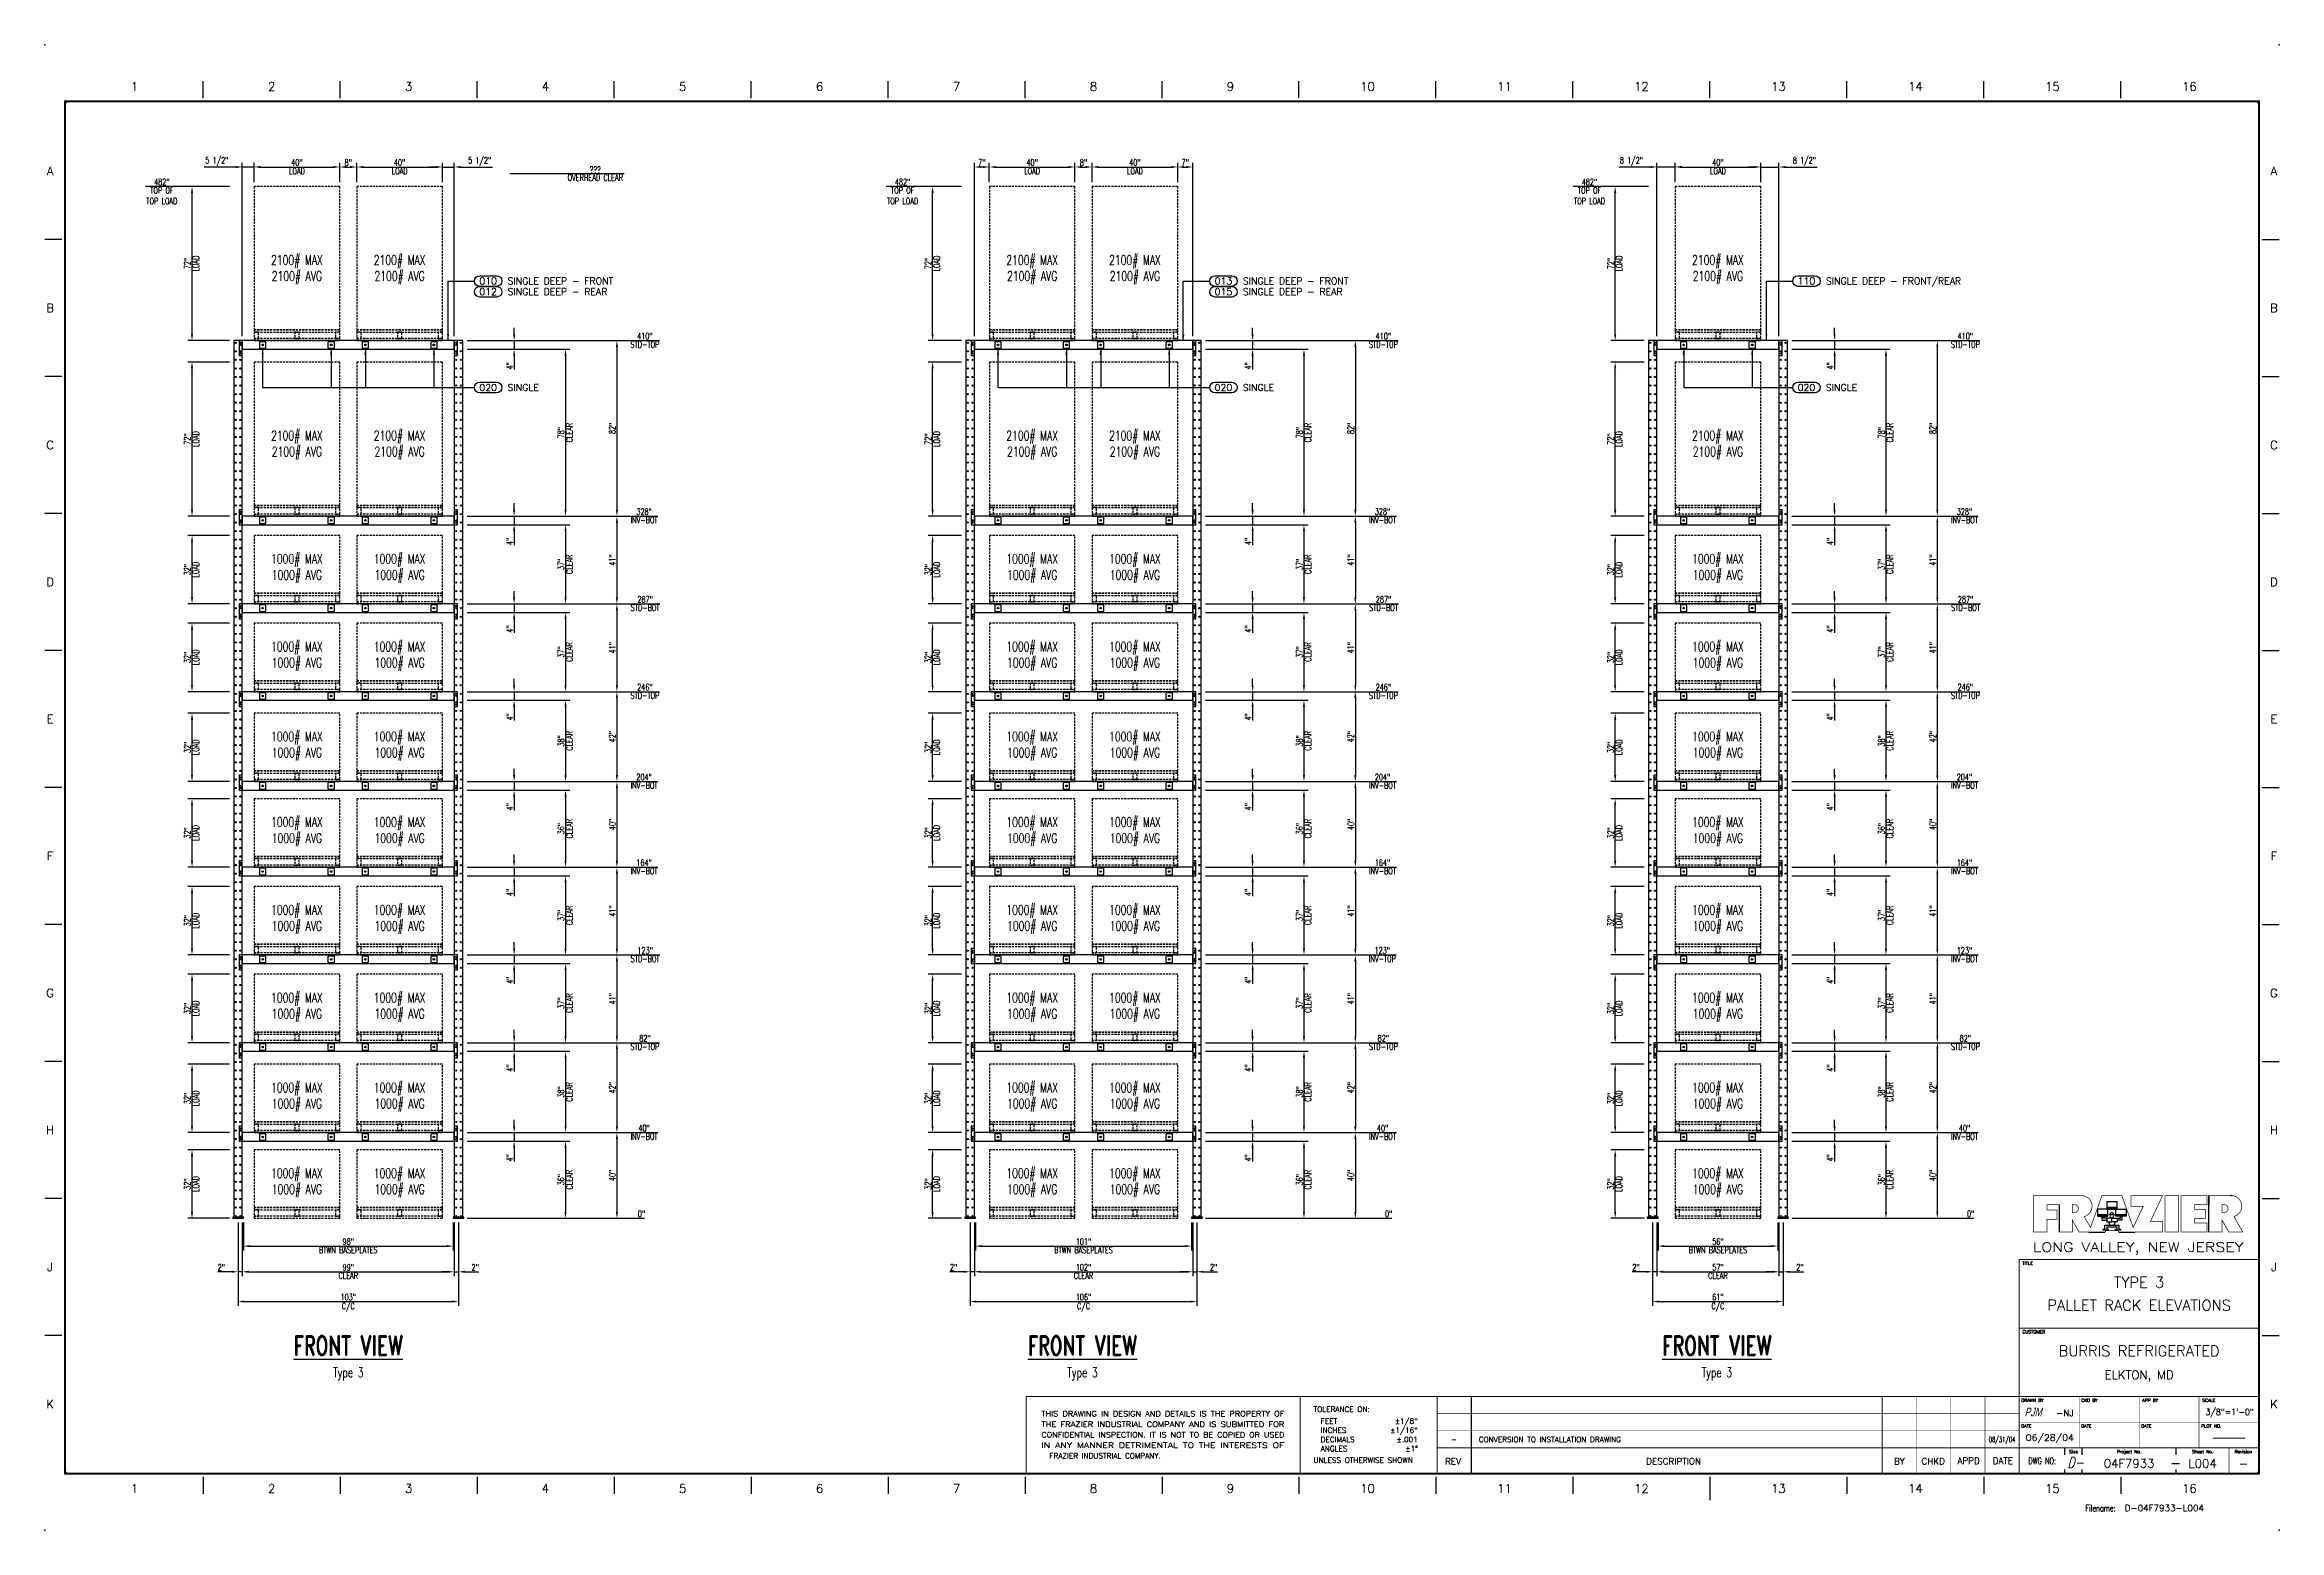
# Model space of a CAD drawing. Extents: x -81 to 963, y -146 to 548.
import ezdxf
from ezdxf.enums import TextEntityAlignment as Align

# ---------------------------------------------------------------- set-up
doc = ezdxf.new("R2010")
doc.units = 0
doc.header["$LTSCALE"] = 8
doc.header["$MEASUREMENT"] = 0
doc.linetypes.add('HIDDEN2', pattern=[0.1875, 0.125, -0.0625])
doc.layers.get('DEFPOINTS').update_dxf_attribs({"linetype": 'CONTINUOUS'})
for name, color, linetype in [('BORD', 15, 'CONTINUOUS'), ('FDIM', 2, 'CONTINUOUS'), ('RACKDIM', 7, 'CONTINUOUS'), ('RACKLABEL', 7, 'CONTINUOUS'), ('RACKLOAD', 254, 'HIDDEN2'), ('RACKPALLET', 254, 'HIDDEN2'), ('RACKSHELF', 20, 'CONTINUOUS'), ('RACKUPRIGHT', 180, 'CONTINUOUS'), ('TEXTL', 3, 'CONTINUOUS')]:
    doc.layers.add(name, color=color, linetype=linetype)
doc.styles.add('2thirds', font='romans.shx', dxfattribs={"width": 0.7})
doc.styles.add('BOLD', font='SIMPLEX')
doc.styles.add('BORDER', font='SIMPLEX')
doc.styles.add('DCMARCH', font='stylu.ttf', dxfattribs={"width": 0.75, "oblique": 15})
doc.styles.add('ROMAND', font='ROMAND')
doc.styles.add('SIMPLEX', font='SIMPLEX')
doc.styles.add('TXT06', font='ROMAND', dxfattribs={"bigfont": 'SPECIAL'})
doc.dimstyles.new('2tfrac16', dxfattribs={"dimscale": 32, "dimtxt": 0.0938, "dimasz": 0.0938, "dimexe": 0.0625, "dimexo": 0.0625, "dimgap": 0.01, "dimtad": 1, "dimdec": 4, "dimzin": 1, "dimdsep": 46, "dimlunit": 5, "dimtxsty": '2thirds', "dimcen": 0.0625, "dimclrd": 256, "dimclre": 256, "dimclrt": 256, "dimadec": 0, "dimazin": 0, "dimtfac": 0.75, "dimtdec": 4, "dimtmove": 0, "dimatfit": 0, "dimfxl": 1, "dimtvp": 0.75, "dimfrac": 2, "dimtolj": 1, "dimtzin": 0, "dimarcsym": 0})
doc.dimstyles.new('2tfrac32', dxfattribs={"dimscale": 32, "dimtxt": 0.0938, "dimasz": 0.0938, "dimexe": 0.0625, "dimexo": 0.0625, "dimgap": 0.01, "dimtad": 1, "dimdec": 5, "dimzin": 1, "dimdsep": 46, "dimlunit": 5, "dimtxsty": '2thirds', "dimcen": 0.0625, "dimclrd": 256, "dimclre": 256, "dimclrt": 256, "dimadec": 0, "dimazin": 0, "dimtfac": 0.75, "dimtdec": 4, "dimtmove": 0, "dimatfit": 0, "dimfxl": 1, "dimtvp": 0.75, "dimfrac": 2, "dimtolj": 1, "dimtzin": 0, "dimarcsym": 0})

msp = doc.modelspace()

# ---------------------------------------------------------------- texts
at = {"layer": 'FDIM', "style": 'SIMPLEX'}
for s, p in [('010', (125.85082, 437.8117)), ('013', (469.37151, 437.8117)), ('110', (741.75369, 437.8117)), ('012', (125.85082, 432.8281)), ('015', (469.37151, 432.8281)), ('020', (125.85082, 388.07851)), ('020', (469.37151, 388.07851)), ('020', (741.75369, 388.07851))]:
    msp.add_text(s, height=3.2, dxfattribs=at).set_placement(p, align=Align.MIDDLE)
for s, p in [('SINGLE DEEP - FRONT', (134.91494, 437.8117)), ('SINGLE DEEP - FRONT', (478.43563, 437.8117)), ('SINGLE DEEP - FRONT/REAR', (750.8178, 437.8117)), ('SINGLE DEEP - REAR', (134.91494, 432.8281)), ('SINGLE DEEP - REAR', (478.43563, 432.8281)), ('SINGLE', (134.91494, 388.07851)), ('SINGLE', (478.43563, 388.07851)), ('SINGLE', (750.8178, 388.07851))]:
    msp.add_text(s, height=3.2, dxfattribs=at).set_placement(p, align=Align.MIDDLE_LEFT)
at = {"layer": 'RACKLABEL', "style": 'TXT06', "width": 0.7}
for p in [(60.50353, -63.99492), (403.52423, -63.99492), (699.9064, -63.99492)]:
    msp.add_text('%%uFRONT VIEW', height=9, dxfattribs=at).set_placement(p, align=Align.CENTER)
at = {"layer": 'RACKLABEL', "char_height": 4.5, "width": 100, "attachment_point": 5, "style": '2thirds'}
for insert in [(60.50353, -72.74492), (403.52423, -72.74492), (699.9064, -72.74492)]:
    msp.add_mtext('Type 3', dxfattribs=dict(at, insert=insert))
at = {"layer": 'RACKLOAD', "char_height": 4.5, "width": 40, "attachment_point": 5, "style": '2thirds'}
for s, insert in [('2100# MAX 2100# AVG', (36.50353, 443.14286)), ('2100# MAX 2100# AVG', (84.50353, 443.14286)), ('2100# MAX 2100# AVG', (380.02423, 443.14286)), ('2100# MAX 2100# AVG', (428.02423, 443.14286)), ('2100# MAX 2100# AVG', (700.4064, 443.14286)), ('2100# MAX 2100# AVG', (36.50353, 361.14286)), ('2100# MAX 2100# AVG', (84.50353, 361.14286)), ('2100# MAX 2100# AVG', (380.02423, 361.14286)), ('2100# MAX 2100# AVG', (428.02423, 361.14286)), ('2100# MAX 2100# AVG', (700.4064, 361.14286)), ('1000# MAX 1000# AVG', (36.50353, 303.56067)), ('1000# MAX 1000# AVG', (84.50353, 303.56067)), ('1000# MAX 1000# AVG', (380.02423, 303.56067)), ('1000# MAX 1000# AVG', (428.02423, 303.56067)), ('1000# MAX 1000# AVG', (700.4064, 303.56067)), ('1000# MAX 1000# AVG', (36.50353, 262.56067)), ('1000# MAX 1000# AVG', (84.50353, 262.56067)), ('1000# MAX 1000# AVG', (380.02423, 262.56067)), ('1000# MAX 1000# AVG', (428.02423, 262.56067)), ('1000# MAX 1000# AVG', (700.4064, 262.56067)), ('1000# MAX 1000# AVG', (36.50353, 220.56067)), ('1000# MAX 1000# AVG', (84.50353, 220.56067)), ('1000# MAX 1000# AVG', (380.02423, 220.56067)), ('1000# MAX 1000# AVG', (428.02423, 220.56067)), ('1000# MAX 1000# AVG', (700.4064, 220.56067)), ('1000# MAX 1000# AVG', (36.50353, 180.56067)), ('1000# MAX 1000# AVG', (84.50353, 180.56067)), ('1000# MAX 1000# AVG', (380.02423, 180.56067)), ('1000# MAX 1000# AVG', (428.02423, 180.56067)), ('1000# MAX 1000# AVG', (700.4064, 180.56067)), ('1000# MAX 1000# AVG', (36.50353, 139.56067)), ('1000# MAX 1000# AVG', (84.50353, 139.56067)), ('1000# MAX 1000# AVG', (380.02423, 139.56067)), ('1000# MAX 1000# AVG', (428.02423, 139.56067)), ('1000# MAX 1000# AVG', (700.4064, 139.56067)), ('1000# MAX 1000# AVG', (36.50353, 98.56067)), ('1000# MAX 1000# AVG', (84.50353, 98.56067)), ('1000# MAX 1000# AVG', (380.02423, 98.56067)), ('1000# MAX 1000# AVG', (428.02423, 98.56067)), ('1000# MAX 1000# AVG', (700.4064, 98.56067)), ('1000# MAX 1000# AVG', (36.50353, 56.56067)), ('1000# MAX 1000# AVG', (84.50353, 56.56067)), ('1000# MAX 1000# AVG', (380.02423, 56.56067)), ('1000# MAX 1000# AVG', (428.02423, 56.56067)), ('1000# MAX 1000# AVG', (700.4064, 56.56067)), ('1000# MAX 1000# AVG', (36.50353, 16.56067)), ('1000# MAX 1000# AVG', (84.50353, 16.56067)), ('1000# MAX 1000# AVG', (380.02423, 16.56067)), ('1000# MAX 1000# AVG', (428.02423, 16.56067)), ('1000# MAX 1000# AVG', (700.4064, 16.56067))]:
    msp.add_mtext(s, dxfattribs=dict(at, insert=insert))

# ---------------------------------------------------------------- blocks, each defined once
blk = doc.blocks.new('*D1')
at = {"layer": 'DEFPOINTS', "color": 0}
for p in [(9, 0), (112, 0), (112, -38.9)]:
    blk.add_point(p, dxfattribs=at)
at = {"layer": 'RACKDIM', "lineweight": -2}
for p, q in [((9, -2), (9, -40.9)), ((112, -2), (112, -40.9)), ((12, -38.9), (109, -38.9))]:
    blk.add_line(p, q, dxfattribs=at)
at = {"layer": 'RACKDIM'}
for points in [[(12, -38.4), (12, -39.4), (9, -38.9)], [(109, -38.4), (109, -39.4), (112, -38.9)]]:
    blk.add_solid(points, dxfattribs=at)
at = {"layer": 'RACKDIM', "char_height": 3, "attachment_point": 5, "style": '2thirds'}
for s, insert in [('\\A1;103"', (60.5, -36.8)), ('\\A1;C/C', (60.5, -41.5))]:
    blk.add_mtext(s, dxfattribs=dict(at, insert=insert))
blk = doc.blocks.new('*D2')
at = {"layer": 'DEFPOINTS', "color": 0}
for p in [(11, 0), (110, 0), (110, -25)]:
    blk.add_point(p, dxfattribs=at)
at = {"layer": 'RACKDIM', "lineweight": -2}
for p, q in [((11, -2), (11, -27)), ((110, -2), (110, -27)), ((14, -25), (107, -25))]:
    blk.add_line(p, q, dxfattribs=at)
at = {"layer": 'RACKDIM'}
for points in [[(14, -24.5), (14, -25.5), (11, -25)], [(107, -24.5), (107, -25.5), (110, -25)]]:
    blk.add_solid(points, dxfattribs=at)
at = {"layer": 'RACKDIM', "char_height": 3, "attachment_point": 5, "style": '2thirds'}
for s, insert in [('\\A1;CLEAR', (60.5, -26.8)), ('\\A1;99"', (60.5, -22.9))]:
    blk.add_mtext(s, dxfattribs=dict(at, insert=insert))
blk = doc.blocks.new('*D3')
at = {"layer": 'DEFPOINTS', "color": 0}
for p in [(9, 0), (11, 0), (9, -25)]:
    blk.add_point(p, dxfattribs=at)
at = {"layer": 'RACKDIM', "lineweight": -2}
for p, q in [((9, -2), (9, -27)), ((11, -2), (11, -27)), ((6, -25), (-0.5, -25)), ((11, -25), (9, -25)), ((14, -25), (17, -25))]:
    blk.add_line(p, q, dxfattribs=at)
at = {"layer": 'RACKDIM'}
for points in [[(6, -24.5), (6, -25.5), (9, -25)], [(14, -24.5), (14, -25.5), (11, -25)]]:
    blk.add_solid(points, dxfattribs=at)
at = {"layer": 'RACKDIM', "insert": (1.2, -22.9), "char_height": 3, "attachment_point": 5, "style": '2thirds'}
blk.add_mtext('\\A1;2"', dxfattribs=at)
blk = doc.blocks.new('*D4')
at = {"layer": 'DEFPOINTS', "color": 0}
for p in [(110, 0), (112, 0), (112, -25)]:
    blk.add_point(p, dxfattribs=at)
at = {"layer": 'RACKDIM', "lineweight": -2}
for p, q in [((110, -2), (110, -27)), ((112, -2), (112, -27)), ((107, -25), (104, -25)), ((110, -25), (112, -25)), ((115, -25), (121.5, -25))]:
    blk.add_line(p, q, dxfattribs=at)
at = {"layer": 'RACKDIM'}
for points in [[(107, -24.5), (107, -25.5), (110, -25)], [(115, -24.5), (115, -25.5), (112, -25)]]:
    blk.add_solid(points, dxfattribs=at)
at = {"layer": 'RACKDIM', "insert": (119.8, -22.9), "char_height": 3, "attachment_point": 5, "style": '2thirds'}
blk.add_mtext('\\A1;2"', dxfattribs=at)
blk = doc.blocks.new('*D5')
at = {"layer": 'DEFPOINTS', "color": 0}
for p in [(11.5, 0), (109.5, 0), (109.5, -13)]:
    blk.add_point(p, dxfattribs=at)
at = {"layer": 'RACKDIM', "lineweight": -2}
for p, q in [((11.5, -2), (11.5, -15)), ((109.5, -2), (109.5, -15)), ((14.5, -13), (106.5, -13))]:
    blk.add_line(p, q, dxfattribs=at)
at = {"layer": 'RACKDIM'}
for points in [[(14.5, -12.5), (14.5, -13.5), (11.5, -13)], [(106.5, -12.5), (106.5, -13.5), (109.5, -13)]]:
    blk.add_solid(points, dxfattribs=at)
at = {"layer": 'RACKDIM', "attachment_point": 5, "style": '2thirds'}
for s, insert, char_height in [('\\A1;98"', (60.5, -10.9), 3), ('\\A1;BTWN BASEPLATES', (60.5, -14.8), 3.002)]:
    blk.add_mtext(s, dxfattribs=dict(at, insert=insert, char_height=char_height))
blk = doc.blocks.new('*D6')
at = {"layer": 'DEFPOINTS', "color": 0}
for p in [(11, 0), (114.5, 0), (195.7, 0)]:
    blk.add_point(p, dxfattribs=at)
at = {"layer": 'RACKDIM', "lineweight": -2}
blk.add_line((116.5, 0), (198.9, 0), dxfattribs=at)
at = {"layer": 'RACKDIM', "char_height": 3, "attachment_point": 5, "style": '2thirds'}
for s, insert in [('\\A1;0"', (197.5, 2.1)), ('\\A1;', (197.5, -1.8))]:
    blk.add_mtext(s, dxfattribs=dict(at, insert=insert))
blk = doc.blocks.new('*D7')
at = {"layer": 'DEFPOINTS', "color": 0}
for p in [(-12.5, 32), (7, 32), (7, 0)]:
    blk.add_point(p, dxfattribs=at)
at = {"layer": 'RACKDIM', "lineweight": -2}
for p, q in [((5, 32), (-14.5, 32)), ((-12.5, 3), (-12.5, 29)), ((5, 0), (-14.5, 0))]:
    blk.add_line(p, q, dxfattribs=at)
at = {"layer": 'RACKDIM'}
for points in [[(-13, 29), (-12, 29), (-12.5, 32)], [(-13, 3), (-12, 3), (-12.5, 0)]]:
    blk.add_solid(points, dxfattribs=at)
at = {"layer": 'RACKDIM', "char_height": 3, "attachment_point": 5, "rotation": 89.9998, "style": '2thirds'}
for s, insert in [('\\A1;32"', (-14.7, 16)), ('\\A1;LOAD', (-10.7, 16))]:
    blk.add_mtext(s, dxfattribs=dict(at, insert=insert))
blk = doc.blocks.new('*D8')
at = {"layer": 'DEFPOINTS', "color": 0}
for p in [(114, 40), (114, 36), (138, 36)]:
    blk.add_point(p, dxfattribs=at)
at = {"layer": 'RACKDIM', "lineweight": -2}
for p, q in [((138, 43), (138, 46)), ((116, 40), (140, 40)), ((116, 36), (140, 36)), ((138, 40), (138, 36)), ((138, 33), (138, 26.5))]:
    blk.add_line(p, q, dxfattribs=at)
at = {"layer": 'RACKDIM'}
for points in [[(137.5, 43), (138.5, 43), (138, 40)], [(137.5, 33), (138.5, 33), (138, 36)]]:
    blk.add_solid(points, dxfattribs=at)
at = {"layer": 'RACKDIM', "insert": (135.9, 28.2), "char_height": 3, "attachment_point": 5, "rotation": 89.9998, "style": '2thirds'}
blk.add_mtext('\\A1;4"', dxfattribs=at)
blk = doc.blocks.new('*D9')
at = {"layer": 'DEFPOINTS', "color": 0}
for p in [(114, 36), (114, 0), (162, 0)]:
    blk.add_point(p, dxfattribs=at)
at = {"layer": 'RACKDIM', "lineweight": -2}
for p, q in [((116, 36), (164, 36)), ((162, 33), (162, 3)), ((116, 0), (164, 0))]:
    blk.add_line(p, q, dxfattribs=at)
at = {"layer": 'RACKDIM'}
for points in [[(161.5, 33), (162.5, 33), (162, 36)], [(161.5, 3), (162.5, 3), (162, 0)]]:
    blk.add_solid(points, dxfattribs=at)
at = {"layer": 'RACKDIM', "char_height": 3, "attachment_point": 5, "rotation": 89.9998, "style": '2thirds'}
for s, insert in [('\\A1;CLEAR', (163.8, 18)), ('\\A1;36"', (159.9, 18))]:
    blk.add_mtext(s, dxfattribs=dict(at, insert=insert))
blk = doc.blocks.new('*D10')
at = {"layer": 'DEFPOINTS', "color": 0}
for p in [(114, 40), (114, 0), (186, 0)]:
    blk.add_point(p, dxfattribs=at)
at = {"layer": 'RACKDIM', "lineweight": -2}
for p, q in [((116, 40), (188, 40)), ((186, 37), (186, 3)), ((116, 0), (188, 0))]:
    blk.add_line(p, q, dxfattribs=at)
at = {"layer": 'RACKDIM'}
for points in [[(185.5, 37), (186.5, 37), (186, 40)], [(185.5, 3), (186.5, 3), (186, 0)]]:
    blk.add_solid(points, dxfattribs=at)
at = {"layer": 'RACKDIM', "insert": (183.9, 20), "char_height": 3, "attachment_point": 5, "rotation": 89.9998, "style": '2thirds'}
blk.add_mtext('\\A1;40"', dxfattribs=at)
blk = doc.blocks.new('*D11')
at = {"layer": 'DEFPOINTS', "color": 0}
for p in [(114, 40), (192, 40), (11, 0)]:
    blk.add_point(p, dxfattribs=at)
at = {"layer": 'RACKDIM', "lineweight": -2}
for p, q in [((116, 40), (180, 40)), ((180, 40), (186, 40)), ((186, 40), (205.1, 40))]:
    blk.add_line(p, q, dxfattribs=at)
at = {"layer": 'RACKDIM', "attachment_point": 5, "style": '2thirds'}
for s, insert, char_height in [('\\A1;40"', (198.7, 42.1), 3), ('\\A1;INV-BOT', (198.7, 38.2), 3.002)]:
    blk.add_mtext(s, dxfattribs=dict(at, insert=insert, char_height=char_height))
blk = doc.blocks.new('*D12')
at = {"layer": 'DEFPOINTS', "color": 0}
for p in [(-12.5, 72), (7, 72), (7, 40)]:
    blk.add_point(p, dxfattribs=at)
at = {"layer": 'RACKDIM', "lineweight": -2}
for p, q in [((5, 72), (-14.5, 72)), ((-12.5, 43), (-12.5, 69)), ((5, 40), (-14.5, 40))]:
    blk.add_line(p, q, dxfattribs=at)
at = {"layer": 'RACKDIM'}
for points in [[(-13, 69), (-12, 69), (-12.5, 72)], [(-13, 43), (-12, 43), (-12.5, 40)]]:
    blk.add_solid(points, dxfattribs=at)
at = {"layer": 'RACKDIM', "char_height": 3, "attachment_point": 5, "rotation": 89.9998, "style": '2thirds'}
for s, insert in [('\\A1;32"', (-14.7, 56)), ('\\A1;LOAD', (-10.7, 56))]:
    blk.add_mtext(s, dxfattribs=dict(at, insert=insert))
blk = doc.blocks.new('*D13')
at = {"layer": 'DEFPOINTS', "color": 0}
for p in [(114, 82), (114, 78), (138, 78)]:
    blk.add_point(p, dxfattribs=at)
at = {"layer": 'RACKDIM', "lineweight": -2}
for p, q in [((138, 85), (138, 88)), ((116, 82), (140, 82)), ((116, 78), (140, 78)), ((138, 82), (138, 78)), ((138, 75), (138, 68.5))]:
    blk.add_line(p, q, dxfattribs=at)
at = {"layer": 'RACKDIM'}
for points in [[(137.5, 85), (138.5, 85), (138, 82)], [(137.5, 75), (138.5, 75), (138, 78)]]:
    blk.add_solid(points, dxfattribs=at)
at = {"layer": 'RACKDIM', "insert": (135.9, 70.2), "char_height": 3, "attachment_point": 5, "rotation": 89.9998, "style": '2thirds'}
blk.add_mtext('\\A1;4"', dxfattribs=at)
blk = doc.blocks.new('*D14')
at = {"layer": 'DEFPOINTS', "color": 0}
for p in [(114, 78), (114, 40), (162, 40)]:
    blk.add_point(p, dxfattribs=at)
at = {"layer": 'RACKDIM', "lineweight": -2}
for p, q in [((116, 78), (164, 78)), ((162, 75), (162, 43)), ((116, 40), (164, 40))]:
    blk.add_line(p, q, dxfattribs=at)
at = {"layer": 'RACKDIM'}
for points in [[(161.5, 75), (162.5, 75), (162, 78)], [(161.5, 43), (162.5, 43), (162, 40)]]:
    blk.add_solid(points, dxfattribs=at)
at = {"layer": 'RACKDIM', "char_height": 3, "attachment_point": 5, "rotation": 89.9998, "style": '2thirds'}
for s, insert in [('\\A1;CLEAR', (163.8, 59)), ('\\A1;38"', (159.9, 59))]:
    blk.add_mtext(s, dxfattribs=dict(at, insert=insert))
blk = doc.blocks.new('*D15')
at = {"layer": 'DEFPOINTS', "color": 0}
for p in [(114, 82), (114, 40), (186, 40)]:
    blk.add_point(p, dxfattribs=at)
at = {"layer": 'RACKDIM', "lineweight": -2}
for p, q in [((116, 82), (188, 82)), ((186, 79), (186, 43)), ((116, 40), (188, 40))]:
    blk.add_line(p, q, dxfattribs=at)
at = {"layer": 'RACKDIM'}
for points in [[(185.5, 79), (186.5, 79), (186, 82)], [(185.5, 43), (186.5, 43), (186, 40)]]:
    blk.add_solid(points, dxfattribs=at)
at = {"layer": 'RACKDIM', "insert": (183.9, 61), "char_height": 3, "attachment_point": 5, "rotation": 89.9998, "style": '2thirds'}
blk.add_mtext('\\A1;42"', dxfattribs=at)
blk = doc.blocks.new('*D16')
at = {"layer": 'DEFPOINTS', "color": 0}
for p in [(114, 82), (192, 82), (11, 0)]:
    blk.add_point(p, dxfattribs=at)
at = {"layer": 'RACKDIM', "lineweight": -2}
blk.add_line((116, 82), (205.9, 82), dxfattribs=at)
at = {"layer": 'RACKDIM', "attachment_point": 5, "style": '2thirds'}
for s, insert, char_height in [('\\A1;82"', (199.1, 84.1), 3), ('\\A1;STD-TOP', (199.1, 80.2), 3.002)]:
    blk.add_mtext(s, dxfattribs=dict(at, insert=insert, char_height=char_height))
blk = doc.blocks.new('*D17')
at = {"layer": 'DEFPOINTS', "color": 0}
for p in [(-12.5, 114), (7, 114), (7, 82)]:
    blk.add_point(p, dxfattribs=at)
at = {"layer": 'RACKDIM', "lineweight": -2}
for p, q in [((5, 114), (-14.5, 114)), ((-12.5, 85), (-12.5, 111)), ((5, 82), (-14.5, 82))]:
    blk.add_line(p, q, dxfattribs=at)
at = {"layer": 'RACKDIM'}
for points in [[(-13, 111), (-12, 111), (-12.5, 114)], [(-13, 85), (-12, 85), (-12.5, 82)]]:
    blk.add_solid(points, dxfattribs=at)
at = {"layer": 'RACKDIM', "char_height": 3, "attachment_point": 5, "rotation": 89.9998, "style": '2thirds'}
for s, insert in [('\\A1;32"', (-14.7, 98)), ('\\A1;LOAD', (-10.7, 98))]:
    blk.add_mtext(s, dxfattribs=dict(at, insert=insert))
blk = doc.blocks.new('*D18')
at = {"layer": 'DEFPOINTS', "color": 0}
for p in [(114, 123), (114, 119), (138, 119)]:
    blk.add_point(p, dxfattribs=at)
at = {"layer": 'RACKDIM', "lineweight": -2}
for p, q in [((138, 126), (138, 129)), ((116, 123), (140, 123)), ((116, 119), (140, 119)), ((138, 123), (138, 119)), ((138, 116), (138, 109.5))]:
    blk.add_line(p, q, dxfattribs=at)
at = {"layer": 'RACKDIM'}
for points in [[(137.5, 126), (138.5, 126), (138, 123)], [(137.5, 116), (138.5, 116), (138, 119)]]:
    blk.add_solid(points, dxfattribs=at)
at = {"layer": 'RACKDIM', "insert": (135.9, 111.2), "char_height": 3, "attachment_point": 5, "rotation": 89.9998, "style": '2thirds'}
blk.add_mtext('\\A1;4"', dxfattribs=at)
blk = doc.blocks.new('*D19')
at = {"layer": 'DEFPOINTS', "color": 0}
for p in [(114, 119), (114, 82), (162, 82)]:
    blk.add_point(p, dxfattribs=at)
at = {"layer": 'RACKDIM', "lineweight": -2}
for p, q in [((116, 119), (164, 119)), ((162, 116), (162, 85)), ((116, 82), (164, 82))]:
    blk.add_line(p, q, dxfattribs=at)
at = {"layer": 'RACKDIM'}
for points in [[(161.5, 116), (162.5, 116), (162, 119)], [(161.5, 85), (162.5, 85), (162, 82)]]:
    blk.add_solid(points, dxfattribs=at)
at = {"layer": 'RACKDIM', "char_height": 3, "attachment_point": 5, "rotation": 89.9998, "style": '2thirds'}
for s, insert in [('\\A1;CLEAR', (163.8, 100.5)), ('\\A1;37"', (159.9, 100.5))]:
    blk.add_mtext(s, dxfattribs=dict(at, insert=insert))
blk = doc.blocks.new('*D20')
at = {"layer": 'DEFPOINTS', "color": 0}
for p in [(114, 123), (114, 82), (186, 82)]:
    blk.add_point(p, dxfattribs=at)
at = {"layer": 'RACKDIM', "lineweight": -2}
for p, q in [((116, 123), (188, 123)), ((186, 120), (186, 85)), ((116, 82), (188, 82))]:
    blk.add_line(p, q, dxfattribs=at)
at = {"layer": 'RACKDIM'}
for points in [[(185.5, 120), (186.5, 120), (186, 123)], [(185.5, 85), (186.5, 85), (186, 82)]]:
    blk.add_solid(points, dxfattribs=at)
at = {"layer": 'RACKDIM', "insert": (183.9, 102.5), "char_height": 3, "attachment_point": 5, "rotation": 89.9998, "style": '2thirds'}
blk.add_mtext('\\A1;41"', dxfattribs=at)
blk = doc.blocks.new('*D21')
at = {"layer": 'DEFPOINTS', "color": 0}
for p in [(114, 123), (192, 123), (11, 0)]:
    blk.add_point(p, dxfattribs=at)
at = {"layer": 'RACKDIM', "lineweight": -2}
blk.add_line((116, 123), (206.1, 123), dxfattribs=at)
at = {"layer": 'RACKDIM', "attachment_point": 5, "style": '2thirds'}
for s, insert, char_height in [('\\A1;123"', (199.2, 125.1), 3), ('\\A1;STD-BOT', (199.2, 121.2), 3.002)]:
    blk.add_mtext(s, dxfattribs=dict(at, insert=insert, char_height=char_height))
blk = doc.blocks.new('*D22')
at = {"layer": 'DEFPOINTS', "color": 0}
for p in [(-12.5, 155), (7, 155), (7, 123)]:
    blk.add_point(p, dxfattribs=at)
at = {"layer": 'RACKDIM', "lineweight": -2}
for p, q in [((5, 155), (-14.5, 155)), ((-12.5, 126), (-12.5, 152)), ((5, 123), (-14.5, 123))]:
    blk.add_line(p, q, dxfattribs=at)
at = {"layer": 'RACKDIM'}
for points in [[(-13, 152), (-12, 152), (-12.5, 155)], [(-13, 126), (-12, 126), (-12.5, 123)]]:
    blk.add_solid(points, dxfattribs=at)
at = {"layer": 'RACKDIM', "char_height": 3, "attachment_point": 5, "rotation": 89.9998, "style": '2thirds'}
for s, insert in [('\\A1;32"', (-14.7, 139)), ('\\A1;LOAD', (-10.7, 139))]:
    blk.add_mtext(s, dxfattribs=dict(at, insert=insert))
blk = doc.blocks.new('*D23')
at = {"layer": 'DEFPOINTS', "color": 0}
for p in [(114, 164), (114, 160), (138, 160)]:
    blk.add_point(p, dxfattribs=at)
at = {"layer": 'RACKDIM', "lineweight": -2}
for p, q in [((138, 167), (138, 170)), ((116, 164), (140, 164)), ((116, 160), (140, 160)), ((138, 164), (138, 160)), ((138, 157), (138, 150.5))]:
    blk.add_line(p, q, dxfattribs=at)
at = {"layer": 'RACKDIM'}
for points in [[(137.5, 167), (138.5, 167), (138, 164)], [(137.5, 157), (138.5, 157), (138, 160)]]:
    blk.add_solid(points, dxfattribs=at)
at = {"layer": 'RACKDIM', "insert": (135.9, 152.2), "char_height": 3, "attachment_point": 5, "rotation": 89.9998, "style": '2thirds'}
blk.add_mtext('\\A1;4"', dxfattribs=at)
blk = doc.blocks.new('*D24')
at = {"layer": 'DEFPOINTS', "color": 0}
for p in [(114, 160), (114, 123), (162, 123)]:
    blk.add_point(p, dxfattribs=at)
at = {"layer": 'RACKDIM', "lineweight": -2}
for p, q in [((116, 160), (164, 160)), ((162, 157), (162, 126)), ((116, 123), (164, 123))]:
    blk.add_line(p, q, dxfattribs=at)
at = {"layer": 'RACKDIM'}
for points in [[(161.5, 157), (162.5, 157), (162, 160)], [(161.5, 126), (162.5, 126), (162, 123)]]:
    blk.add_solid(points, dxfattribs=at)
at = {"layer": 'RACKDIM', "char_height": 3, "attachment_point": 5, "rotation": 89.9998, "style": '2thirds'}
for s, insert in [('\\A1;37"', (159.9, 141.5)), ('\\A1;CLEAR', (163.8, 141.5))]:
    blk.add_mtext(s, dxfattribs=dict(at, insert=insert))
blk = doc.blocks.new('*D25')
at = {"layer": 'DEFPOINTS', "color": 0}
for p in [(114, 164), (114, 123), (186, 123)]:
    blk.add_point(p, dxfattribs=at)
at = {"layer": 'RACKDIM', "lineweight": -2}
for p, q in [((116, 164), (188, 164)), ((186, 161), (186, 126)), ((116, 123), (188, 123))]:
    blk.add_line(p, q, dxfattribs=at)
at = {"layer": 'RACKDIM'}
for points in [[(185.5, 161), (186.5, 161), (186, 164)], [(185.5, 126), (186.5, 126), (186, 123)]]:
    blk.add_solid(points, dxfattribs=at)
at = {"layer": 'RACKDIM', "insert": (183.9, 143.5), "char_height": 3, "attachment_point": 5, "rotation": 89.9998, "style": '2thirds'}
blk.add_mtext('\\A1;41"', dxfattribs=at)
blk = doc.blocks.new('*D26')
at = {"layer": 'DEFPOINTS', "color": 0}
for p in [(114, 164), (192, 164), (11, 0)]:
    blk.add_point(p, dxfattribs=at)
at = {"layer": 'RACKDIM', "lineweight": -2}
blk.add_line((116, 164), (205.1, 164), dxfattribs=at)
at = {"layer": 'RACKDIM', "attachment_point": 5, "style": '2thirds'}
for s, insert, char_height in [('\\A1;164"', (198.7, 166.1), 3), ('\\A1;INV-BOT', (198.7, 162.2), 3.002)]:
    blk.add_mtext(s, dxfattribs=dict(at, insert=insert, char_height=char_height))
blk = doc.blocks.new('*D27')
at = {"layer": 'DEFPOINTS', "color": 0}
for p in [(-12.5, 196), (7, 196), (7, 164)]:
    blk.add_point(p, dxfattribs=at)
at = {"layer": 'RACKDIM', "lineweight": -2}
for p, q in [((5, 196), (-14.5, 196)), ((-12.5, 167), (-12.5, 193)), ((5, 164), (-14.5, 164))]:
    blk.add_line(p, q, dxfattribs=at)
at = {"layer": 'RACKDIM'}
for points in [[(-13, 193), (-12, 193), (-12.5, 196)], [(-13, 167), (-12, 167), (-12.5, 164)]]:
    blk.add_solid(points, dxfattribs=at)
at = {"layer": 'RACKDIM', "char_height": 3, "attachment_point": 5, "rotation": 89.9998, "style": '2thirds'}
for s, insert in [('\\A1;32"', (-14.7, 180)), ('\\A1;LOAD', (-10.7, 180))]:
    blk.add_mtext(s, dxfattribs=dict(at, insert=insert))
blk = doc.blocks.new('*D28')
at = {"layer": 'DEFPOINTS', "color": 0}
for p in [(114, 204), (114, 200), (138, 200)]:
    blk.add_point(p, dxfattribs=at)
at = {"layer": 'RACKDIM', "lineweight": -2}
for p, q in [((138, 207), (138, 210)), ((116, 204), (140, 204)), ((116, 200), (140, 200)), ((138, 204), (138, 200)), ((138, 197), (138, 190.5))]:
    blk.add_line(p, q, dxfattribs=at)
at = {"layer": 'RACKDIM'}
for points in [[(137.5, 207), (138.5, 207), (138, 204)], [(137.5, 197), (138.5, 197), (138, 200)]]:
    blk.add_solid(points, dxfattribs=at)
at = {"layer": 'RACKDIM', "insert": (135.9, 192.2), "char_height": 3, "attachment_point": 5, "rotation": 89.9998, "style": '2thirds'}
blk.add_mtext('\\A1;4"', dxfattribs=at)
blk = doc.blocks.new('*D29')
at = {"layer": 'DEFPOINTS', "color": 0}
for p in [(114, 200), (114, 164), (162, 164)]:
    blk.add_point(p, dxfattribs=at)
at = {"layer": 'RACKDIM', "lineweight": -2}
for p, q in [((116, 200), (164, 200)), ((162, 197), (162, 167)), ((116, 164), (164, 164))]:
    blk.add_line(p, q, dxfattribs=at)
at = {"layer": 'RACKDIM'}
for points in [[(161.5, 197), (162.5, 197), (162, 200)], [(161.5, 167), (162.5, 167), (162, 164)]]:
    blk.add_solid(points, dxfattribs=at)
at = {"layer": 'RACKDIM', "char_height": 3, "attachment_point": 5, "rotation": 89.9998, "style": '2thirds'}
for s, insert in [('\\A1;36"', (159.9, 182)), ('\\A1;CLEAR', (163.8, 182))]:
    blk.add_mtext(s, dxfattribs=dict(at, insert=insert))
blk = doc.blocks.new('*D30')
at = {"layer": 'DEFPOINTS', "color": 0}
for p in [(114, 204), (114, 164), (186, 164)]:
    blk.add_point(p, dxfattribs=at)
at = {"layer": 'RACKDIM', "lineweight": -2}
for p, q in [((116, 204), (188, 204)), ((186, 201), (186, 167)), ((116, 164), (188, 164))]:
    blk.add_line(p, q, dxfattribs=at)
at = {"layer": 'RACKDIM'}
for points in [[(185.5, 201), (186.5, 201), (186, 204)], [(185.5, 167), (186.5, 167), (186, 164)]]:
    blk.add_solid(points, dxfattribs=at)
at = {"layer": 'RACKDIM', "insert": (183.9, 184), "char_height": 3, "attachment_point": 5, "rotation": 89.9998, "style": '2thirds'}
blk.add_mtext('\\A1;40"', dxfattribs=at)
blk = doc.blocks.new('*D31')
at = {"layer": 'DEFPOINTS', "color": 0}
for p in [(114, 204), (192, 204), (11, 0)]:
    blk.add_point(p, dxfattribs=at)
at = {"layer": 'RACKDIM', "lineweight": -2}
blk.add_line((116, 204), (205.1, 204), dxfattribs=at)
at = {"layer": 'RACKDIM', "attachment_point": 5, "style": '2thirds'}
for s, insert, char_height in [('\\A1;INV-BOT', (198.7, 202.2), 3.002), ('\\A1;204"', (198.7, 206.1), 3)]:
    blk.add_mtext(s, dxfattribs=dict(at, insert=insert, char_height=char_height))
blk = doc.blocks.new('*D32')
at = {"layer": 'DEFPOINTS', "color": 0}
for p in [(-12.5, 236), (7, 236), (7, 204)]:
    blk.add_point(p, dxfattribs=at)
at = {"layer": 'RACKDIM', "lineweight": -2}
for p, q in [((5, 236), (-14.5, 236)), ((-12.5, 207), (-12.5, 233)), ((5, 204), (-14.5, 204))]:
    blk.add_line(p, q, dxfattribs=at)
at = {"layer": 'RACKDIM'}
for points in [[(-13, 233), (-12, 233), (-12.5, 236)], [(-13, 207), (-12, 207), (-12.5, 204)]]:
    blk.add_solid(points, dxfattribs=at)
at = {"layer": 'RACKDIM', "char_height": 3, "attachment_point": 5, "rotation": 89.9998, "style": '2thirds'}
for s, insert in [('\\A1;32"', (-14.7, 220)), ('\\A1;LOAD', (-10.7, 220))]:
    blk.add_mtext(s, dxfattribs=dict(at, insert=insert))
blk = doc.blocks.new('*D33')
at = {"layer": 'DEFPOINTS', "color": 0}
for p in [(114, 246), (114, 242), (138, 242)]:
    blk.add_point(p, dxfattribs=at)
at = {"layer": 'RACKDIM', "lineweight": -2}
for p, q in [((138, 249), (138, 252)), ((116, 246), (140, 246)), ((116, 242), (140, 242)), ((138, 246), (138, 242)), ((138, 239), (138, 232.5))]:
    blk.add_line(p, q, dxfattribs=at)
at = {"layer": 'RACKDIM'}
for points in [[(137.5, 249), (138.5, 249), (138, 246)], [(137.5, 239), (138.5, 239), (138, 242)]]:
    blk.add_solid(points, dxfattribs=at)
at = {"layer": 'RACKDIM', "insert": (135.9, 234.2), "char_height": 3, "attachment_point": 5, "rotation": 89.9998, "style": '2thirds'}
blk.add_mtext('\\A1;4"', dxfattribs=at)
blk = doc.blocks.new('*D34')
at = {"layer": 'DEFPOINTS', "color": 0}
for p in [(114, 242), (114, 204), (162, 204)]:
    blk.add_point(p, dxfattribs=at)
at = {"layer": 'RACKDIM', "lineweight": -2}
for p, q in [((116, 242), (164, 242)), ((162, 239), (162, 207)), ((116, 204), (164, 204))]:
    blk.add_line(p, q, dxfattribs=at)
at = {"layer": 'RACKDIM'}
for points in [[(161.5, 239), (162.5, 239), (162, 242)], [(161.5, 207), (162.5, 207), (162, 204)]]:
    blk.add_solid(points, dxfattribs=at)
at = {"layer": 'RACKDIM', "char_height": 3, "attachment_point": 5, "rotation": 89.9998, "style": '2thirds'}
for s, insert in [('\\A1;38"', (159.9, 223)), ('\\A1;CLEAR', (163.8, 223))]:
    blk.add_mtext(s, dxfattribs=dict(at, insert=insert))
blk = doc.blocks.new('*D35')
at = {"layer": 'DEFPOINTS', "color": 0}
for p in [(114, 246), (114, 204), (186, 204)]:
    blk.add_point(p, dxfattribs=at)
at = {"layer": 'RACKDIM', "lineweight": -2}
for p, q in [((116, 246), (188, 246)), ((186, 243), (186, 207)), ((116, 204), (188, 204))]:
    blk.add_line(p, q, dxfattribs=at)
at = {"layer": 'RACKDIM'}
for points in [[(185.5, 243), (186.5, 243), (186, 246)], [(185.5, 207), (186.5, 207), (186, 204)]]:
    blk.add_solid(points, dxfattribs=at)
at = {"layer": 'RACKDIM', "insert": (183.9, 225), "char_height": 3, "attachment_point": 5, "rotation": 89.9998, "style": '2thirds'}
blk.add_mtext('\\A1;42"', dxfattribs=at)
blk = doc.blocks.new('*D36')
at = {"layer": 'DEFPOINTS', "color": 0}
for p in [(114, 246), (192, 246), (11, 0)]:
    blk.add_point(p, dxfattribs=at)
at = {"layer": 'RACKDIM', "lineweight": -2}
blk.add_line((116, 246), (205.9, 246), dxfattribs=at)
at = {"layer": 'RACKDIM', "attachment_point": 5, "style": '2thirds'}
for s, insert, char_height in [('\\A1;STD-TOP', (199.1, 244.2), 3.002), ('\\A1;246"', (199.1, 248.1), 3)]:
    blk.add_mtext(s, dxfattribs=dict(at, insert=insert, char_height=char_height))
blk = doc.blocks.new('*D37')
at = {"layer": 'DEFPOINTS', "color": 0}
for p in [(-12.5, 278), (7, 278), (7, 246)]:
    blk.add_point(p, dxfattribs=at)
at = {"layer": 'RACKDIM', "lineweight": -2}
for p, q in [((5, 278), (-14.5, 278)), ((-12.5, 249), (-12.5, 275)), ((5, 246), (-14.5, 246))]:
    blk.add_line(p, q, dxfattribs=at)
at = {"layer": 'RACKDIM'}
for points in [[(-13, 275), (-12, 275), (-12.5, 278)], [(-13, 249), (-12, 249), (-12.5, 246)]]:
    blk.add_solid(points, dxfattribs=at)
at = {"layer": 'RACKDIM', "char_height": 3, "attachment_point": 5, "rotation": 89.9998, "style": '2thirds'}
for s, insert in [('\\A1;32"', (-14.7, 262)), ('\\A1;LOAD', (-10.7, 262))]:
    blk.add_mtext(s, dxfattribs=dict(at, insert=insert))
blk = doc.blocks.new('*D38')
at = {"layer": 'DEFPOINTS', "color": 0}
for p in [(114, 287), (114, 283), (138, 283)]:
    blk.add_point(p, dxfattribs=at)
at = {"layer": 'RACKDIM', "lineweight": -2}
for p, q in [((138, 290), (138, 293)), ((116, 287), (140, 287)), ((116, 283), (140, 283)), ((138, 287), (138, 283)), ((138, 280), (138, 273.5))]:
    blk.add_line(p, q, dxfattribs=at)
at = {"layer": 'RACKDIM'}
for points in [[(137.5, 290), (138.5, 290), (138, 287)], [(137.5, 280), (138.5, 280), (138, 283)]]:
    blk.add_solid(points, dxfattribs=at)
at = {"layer": 'RACKDIM', "insert": (135.9, 275.2), "char_height": 3, "attachment_point": 5, "rotation": 89.9998, "style": '2thirds'}
blk.add_mtext('\\A1;4"', dxfattribs=at)
blk = doc.blocks.new('*D39')
at = {"layer": 'DEFPOINTS', "color": 0}
for p in [(114, 283), (114, 246), (162, 246)]:
    blk.add_point(p, dxfattribs=at)
at = {"layer": 'RACKDIM', "lineweight": -2}
for p, q in [((116, 283), (164, 283)), ((162, 280), (162, 249)), ((116, 246), (164, 246))]:
    blk.add_line(p, q, dxfattribs=at)
at = {"layer": 'RACKDIM'}
for points in [[(161.5, 280), (162.5, 280), (162, 283)], [(161.5, 249), (162.5, 249), (162, 246)]]:
    blk.add_solid(points, dxfattribs=at)
at = {"layer": 'RACKDIM', "char_height": 3, "attachment_point": 5, "rotation": 89.9998, "style": '2thirds'}
for s, insert in [('\\A1;37"', (159.9, 264.5)), ('\\A1;CLEAR', (163.8, 264.5))]:
    blk.add_mtext(s, dxfattribs=dict(at, insert=insert))
blk = doc.blocks.new('*D40')
at = {"layer": 'DEFPOINTS', "color": 0}
for p in [(114, 287), (114, 246), (186, 246)]:
    blk.add_point(p, dxfattribs=at)
at = {"layer": 'RACKDIM', "lineweight": -2}
for p, q in [((116, 287), (188, 287)), ((186, 284), (186, 249)), ((116, 246), (188, 246))]:
    blk.add_line(p, q, dxfattribs=at)
at = {"layer": 'RACKDIM'}
for points in [[(185.5, 284), (186.5, 284), (186, 287)], [(185.5, 249), (186.5, 249), (186, 246)]]:
    blk.add_solid(points, dxfattribs=at)
at = {"layer": 'RACKDIM', "insert": (183.9, 266.5), "char_height": 3, "attachment_point": 5, "rotation": 89.9998, "style": '2thirds'}
blk.add_mtext('\\A1;41"', dxfattribs=at)
blk = doc.blocks.new('*D41')
at = {"layer": 'DEFPOINTS', "color": 0}
for p in [(114, 287), (192, 287), (11, 0)]:
    blk.add_point(p, dxfattribs=at)
at = {"layer": 'RACKDIM', "lineweight": -2}
blk.add_line((116, 287), (206.1, 287), dxfattribs=at)
at = {"layer": 'RACKDIM', "attachment_point": 5, "style": '2thirds'}
for s, insert, char_height in [('\\A1;STD-BOT', (199.2, 285.2), 3.002), ('\\A1;287"', (199.2, 289.1), 3)]:
    blk.add_mtext(s, dxfattribs=dict(at, insert=insert, char_height=char_height))
blk = doc.blocks.new('*D42')
at = {"layer": 'DEFPOINTS', "color": 0}
for p in [(-12.5, 319), (7, 319), (7, 287)]:
    blk.add_point(p, dxfattribs=at)
at = {"layer": 'RACKDIM', "lineweight": -2}
for p, q in [((5, 319), (-14.5, 319)), ((-12.5, 290), (-12.5, 316)), ((5, 287), (-14.5, 287))]:
    blk.add_line(p, q, dxfattribs=at)
at = {"layer": 'RACKDIM'}
for points in [[(-13, 316), (-12, 316), (-12.5, 319)], [(-13, 290), (-12, 290), (-12.5, 287)]]:
    blk.add_solid(points, dxfattribs=at)
at = {"layer": 'RACKDIM', "char_height": 3, "attachment_point": 5, "rotation": 89.9998, "style": '2thirds'}
for s, insert in [('\\A1;32"', (-14.7, 303)), ('\\A1;LOAD', (-10.7, 303))]:
    blk.add_mtext(s, dxfattribs=dict(at, insert=insert))
blk = doc.blocks.new('*D43')
at = {"layer": 'DEFPOINTS', "color": 0}
for p in [(114, 328), (114, 324), (138, 324)]:
    blk.add_point(p, dxfattribs=at)
at = {"layer": 'RACKDIM', "lineweight": -2}
for p, q in [((116, 328), (140, 328)), ((116, 324), (140, 324)), ((138, 331), (138, 334)), ((138, 328), (138, 324)), ((138, 321), (138, 314.5))]:
    blk.add_line(p, q, dxfattribs=at)
at = {"layer": 'RACKDIM'}
for points in [[(137.5, 331), (138.5, 331), (138, 328)], [(137.5, 321), (138.5, 321), (138, 324)]]:
    blk.add_solid(points, dxfattribs=at)
at = {"layer": 'RACKDIM', "insert": (135.9, 316.2), "char_height": 3, "attachment_point": 5, "rotation": 89.9998, "style": '2thirds'}
blk.add_mtext('\\A1;4"', dxfattribs=at)
blk = doc.blocks.new('*D44')
at = {"layer": 'DEFPOINTS', "color": 0}
for p in [(114, 324), (114, 287), (162, 287)]:
    blk.add_point(p, dxfattribs=at)
at = {"layer": 'RACKDIM', "lineweight": -2}
for p, q in [((116, 324), (164, 324)), ((162, 321), (162, 290)), ((116, 287), (164, 287))]:
    blk.add_line(p, q, dxfattribs=at)
at = {"layer": 'RACKDIM'}
for points in [[(161.5, 321), (162.5, 321), (162, 324)], [(161.5, 290), (162.5, 290), (162, 287)]]:
    blk.add_solid(points, dxfattribs=at)
at = {"layer": 'RACKDIM', "char_height": 3, "attachment_point": 5, "rotation": 89.9998, "style": '2thirds'}
for s, insert in [('\\A1;37"', (159.9, 305.5)), ('\\A1;CLEAR', (163.8, 305.5))]:
    blk.add_mtext(s, dxfattribs=dict(at, insert=insert))
blk = doc.blocks.new('*D45')
at = {"layer": 'DEFPOINTS', "color": 0}
for p in [(114, 328), (114, 287), (186, 287)]:
    blk.add_point(p, dxfattribs=at)
at = {"layer": 'RACKDIM', "lineweight": -2}
for p, q in [((116, 328), (188, 328)), ((186, 325), (186, 290)), ((116, 287), (188, 287))]:
    blk.add_line(p, q, dxfattribs=at)
at = {"layer": 'RACKDIM'}
for points in [[(185.5, 325), (186.5, 325), (186, 328)], [(185.5, 290), (186.5, 290), (186, 287)]]:
    blk.add_solid(points, dxfattribs=at)
at = {"layer": 'RACKDIM', "insert": (183.9, 307.5), "char_height": 3, "attachment_point": 5, "rotation": 89.9998, "style": '2thirds'}
blk.add_mtext('\\A1;41"', dxfattribs=at)
blk = doc.blocks.new('*D46')
at = {"layer": 'DEFPOINTS', "color": 0}
for p in [(114, 328), (192, 328), (11, 0)]:
    blk.add_point(p, dxfattribs=at)
at = {"layer": 'RACKDIM', "lineweight": -2}
blk.add_line((116, 328), (205.1, 328), dxfattribs=at)
at = {"layer": 'RACKDIM', "attachment_point": 5, "style": '2thirds'}
for s, insert, char_height in [('\\A1;INV-BOT', (198.7, 326.2), 3.002), ('\\A1;328"', (198.7, 330.1), 3)]:
    blk.add_mtext(s, dxfattribs=dict(at, insert=insert, char_height=char_height))
blk = doc.blocks.new('*D47')
at = {"layer": 'DEFPOINTS', "color": 0}
for p in [(-12.5, 400), (7, 400), (7, 328)]:
    blk.add_point(p, dxfattribs=at)
at = {"layer": 'RACKDIM', "lineweight": -2}
for p, q in [((5, 400), (-14.5, 400)), ((-12.5, 331), (-12.5, 397)), ((5, 328), (-14.5, 328))]:
    blk.add_line(p, q, dxfattribs=at)
at = {"layer": 'RACKDIM'}
for points in [[(-13, 397), (-12, 397), (-12.5, 400)], [(-13, 331), (-12, 331), (-12.5, 328)]]:
    blk.add_solid(points, dxfattribs=at)
at = {"layer": 'RACKDIM', "char_height": 3, "attachment_point": 5, "rotation": 89.9998, "style": '2thirds'}
for s, insert in [('\\A1;72"', (-14.7, 364)), ('\\A1;LOAD', (-10.7, 364))]:
    blk.add_mtext(s, dxfattribs=dict(at, insert=insert))
blk = doc.blocks.new('*D48')
at = {"layer": 'DEFPOINTS', "color": 0}
for p in [(114, 410), (114, 406), (138, 406)]:
    blk.add_point(p, dxfattribs=at)
at = {"layer": 'RACKDIM', "lineweight": -2}
for p, q in [((116, 410), (140, 410)), ((138, 413), (138, 416)), ((138, 410), (138, 406)), ((116, 406), (140, 406)), ((138, 403), (138, 396.5))]:
    blk.add_line(p, q, dxfattribs=at)
at = {"layer": 'RACKDIM'}
for points in [[(137.5, 413), (138.5, 413), (138, 410)], [(137.5, 403), (138.5, 403), (138, 406)]]:
    blk.add_solid(points, dxfattribs=at)
at = {"layer": 'RACKDIM', "insert": (135.9, 398.2), "char_height": 3, "attachment_point": 5, "rotation": 89.9998, "style": '2thirds'}
blk.add_mtext('\\A1;4"', dxfattribs=at)
blk = doc.blocks.new('*D49')
at = {"layer": 'DEFPOINTS', "color": 0}
for p in [(114, 406), (114, 328), (162, 328)]:
    blk.add_point(p, dxfattribs=at)
at = {"layer": 'RACKDIM', "lineweight": -2}
for p, q in [((116, 406), (164, 406)), ((162, 403), (162, 331)), ((116, 328), (164, 328))]:
    blk.add_line(p, q, dxfattribs=at)
at = {"layer": 'RACKDIM'}
for points in [[(161.5, 403), (162.5, 403), (162, 406)], [(161.5, 331), (162.5, 331), (162, 328)]]:
    blk.add_solid(points, dxfattribs=at)
at = {"layer": 'RACKDIM', "char_height": 3, "attachment_point": 5, "rotation": 89.9998, "style": '2thirds'}
for s, insert in [('\\A1;78"', (159.9, 367)), ('\\A1;CLEAR', (163.8, 367))]:
    blk.add_mtext(s, dxfattribs=dict(at, insert=insert))
blk = doc.blocks.new('*D50')
at = {"layer": 'DEFPOINTS', "color": 0}
for p in [(114, 410), (114, 328), (186, 328)]:
    blk.add_point(p, dxfattribs=at)
at = {"layer": 'RACKDIM', "lineweight": -2}
for p, q in [((116, 410), (188, 410)), ((186, 407), (186, 331)), ((116, 328), (188, 328))]:
    blk.add_line(p, q, dxfattribs=at)
at = {"layer": 'RACKDIM'}
for points in [[(185.5, 407), (186.5, 407), (186, 410)], [(185.5, 331), (186.5, 331), (186, 328)]]:
    blk.add_solid(points, dxfattribs=at)
at = {"layer": 'RACKDIM', "insert": (183.9, 369), "char_height": 3, "attachment_point": 5, "rotation": 89.9998, "style": '2thirds'}
blk.add_mtext('\\A1;82"', dxfattribs=at)
blk = doc.blocks.new('*D51')
at = {"layer": 'DEFPOINTS', "color": 0}
for p in [(114, 410), (192, 410), (11, 0)]:
    blk.add_point(p, dxfattribs=at)
at = {"layer": 'RACKDIM', "lineweight": -2}
blk.add_line((116, 410), (205.9, 410), dxfattribs=at)
at = {"layer": 'RACKDIM', "attachment_point": 5, "style": '2thirds'}
for s, insert, char_height in [('\\A1;STD-TOP', (199.1, 408.2), 3.002), ('\\A1;410"', (199.1, 412.1), 3)]:
    blk.add_mtext(s, dxfattribs=dict(at, insert=insert, char_height=char_height))
blk = doc.blocks.new('*D52')
at = {"layer": 'DEFPOINTS', "color": 0}
for p in [(-12.5, 482), (7, 482), (7, 410)]:
    blk.add_point(p, dxfattribs=at)
at = {"layer": 'RACKDIM', "lineweight": -2}
for p, q in [((5, 482), (-14.5, 482)), ((-12.5, 413), (-12.5, 479)), ((5, 410), (-14.5, 410))]:
    blk.add_line(p, q, dxfattribs=at)
at = {"layer": 'RACKDIM'}
for points in [[(-13, 479), (-12, 479), (-12.5, 482)], [(-13, 413), (-12, 413), (-12.5, 410)]]:
    blk.add_solid(points, dxfattribs=at)
at = {"layer": 'RACKDIM', "char_height": 3, "attachment_point": 5, "rotation": 89.9998, "style": '2thirds'}
for s, insert in [('\\A1;LOAD', (-10.7, 446)), ('\\A1;72"', (-14.7, 446))]:
    blk.add_mtext(s, dxfattribs=dict(at, insert=insert))
blk = doc.blocks.new('*D53')
at = {"layer": 'DEFPOINTS', "color": 0}
for p in [(11, 491.1), (16.5, 482), (11, 410)]:
    blk.add_point(p, dxfattribs=at)
at = {"layer": 'RACKDIM', "lineweight": -2}
for p, q in [((8, 491.1), (-6.8, 491.1)), ((11, 412), (11, 493.1)), ((16.5, 491.1), (11, 491.1)), ((16.5, 484), (16.5, 493.1)), ((19.5, 491.1), (22.5, 491.1))]:
    blk.add_line(p, q, dxfattribs=at)
at = {"layer": 'RACKDIM'}
for points in [[(8, 491.6), (8, 490.6), (11, 491.1)], [(19.5, 491.6), (19.5, 490.6), (16.5, 491.1)]]:
    blk.add_solid(points, dxfattribs=at)
at = {"layer": 'RACKDIM', "insert": (-0.9, 493.7), "char_height": 3, "attachment_point": 5, "style": '2thirds'}
blk.add_mtext('\\A1;5 1/2"', dxfattribs=at)
blk = doc.blocks.new('*D54')
at = {"layer": 'DEFPOINTS', "color": 0}
for p in [(56.5, 491.1), (16.5, 482), (56.5, 482)]:
    blk.add_point(p, dxfattribs=at)
at = {"layer": 'RACKDIM', "lineweight": -2}
for p, q in [((16.5, 484), (16.5, 493.1)), ((19.5, 491.1), (53.5, 491.1)), ((56.5, 484), (56.5, 493.1))]:
    blk.add_line(p, q, dxfattribs=at)
at = {"layer": 'RACKDIM'}
for points in [[(19.5, 491.6), (19.5, 490.6), (16.5, 491.1)], [(53.5, 491.6), (53.5, 490.6), (56.5, 491.1)]]:
    blk.add_solid(points, dxfattribs=at)
at = {"layer": 'RACKDIM', "char_height": 3, "attachment_point": 5, "style": '2thirds'}
for s, insert in [('\\A1;LOAD', (36.5, 489.2)), ('\\A1;40"', (36.5, 493.2))]:
    blk.add_mtext(s, dxfattribs=dict(at, insert=insert))
blk = doc.blocks.new('*D55')
at = {"layer": 'DEFPOINTS', "color": 0}
for p in [(64.5, 491.1), (56.5, 482), (64.5, 482)]:
    blk.add_point(p, dxfattribs=at)
at = {"layer": 'RACKDIM', "lineweight": -2}
for p, q in [((56.5, 484), (56.5, 493.1)), ((59.5, 491.1), (61.5, 491.1)), ((64.5, 484), (64.5, 493.1))]:
    blk.add_line(p, q, dxfattribs=at)
at = {"layer": 'RACKDIM'}
for points in [[(59.5, 491.6), (59.5, 490.6), (56.5, 491.1)], [(61.5, 491.6), (61.5, 490.6), (64.5, 491.1)]]:
    blk.add_solid(points, dxfattribs=at)
at = {"layer": 'RACKDIM', "insert": (60.5, 493.2), "char_height": 3, "attachment_point": 5, "style": '2thirds'}
blk.add_mtext('\\A1;8"', dxfattribs=at)
blk = doc.blocks.new('*D56')
at = {"layer": 'DEFPOINTS', "color": 0}
for p in [(104.5, 491.1), (64.5, 482), (104.5, 482)]:
    blk.add_point(p, dxfattribs=at)
at = {"layer": 'RACKDIM', "lineweight": -2}
for p, q in [((64.5, 484), (64.5, 493.1)), ((67.5, 491.1), (101.5, 491.1)), ((104.5, 484), (104.5, 493.1))]:
    blk.add_line(p, q, dxfattribs=at)
at = {"layer": 'RACKDIM'}
for points in [[(67.5, 491.6), (67.5, 490.6), (64.5, 491.1)], [(101.5, 491.6), (101.5, 490.6), (104.5, 491.1)]]:
    blk.add_solid(points, dxfattribs=at)
at = {"layer": 'RACKDIM', "char_height": 3, "attachment_point": 5, "style": '2thirds'}
for s, insert in [('\\A1;LOAD', (84.5, 489.2)), ('\\A1;40"', (84.5, 493.2))]:
    blk.add_mtext(s, dxfattribs=dict(at, insert=insert))
blk = doc.blocks.new('*D57')
at = {"layer": 'DEFPOINTS', "color": 0}
for p in [(110, 491.1), (104.5, 482), (110, 410)]:
    blk.add_point(p, dxfattribs=at)
at = {"layer": 'RACKDIM', "lineweight": -2}
for p, q in [((101.5, 491.1), (98.5, 491.1)), ((104.5, 484), (104.5, 493.1)), ((104.5, 491.1), (110, 491.1)), ((110, 412), (110, 493.1)), ((113, 491.1), (127.9, 491.1))]:
    blk.add_line(p, q, dxfattribs=at)
at = {"layer": 'RACKDIM'}
for points in [[(101.5, 491.6), (101.5, 490.6), (104.5, 491.1)], [(113, 491.6), (113, 490.6), (110, 491.1)]]:
    blk.add_solid(points, dxfattribs=at)
at = {"layer": 'RACKDIM', "insert": (121.9, 493.7), "char_height": 3, "attachment_point": 5, "style": '2thirds'}
blk.add_mtext('\\A1;5 1/2"', dxfattribs=at)
blk = doc.blocks.new('*D58')
at = {"layer": 'DEFPOINTS', "color": 0}
for p in [(-18.5, 482), (7, 482), (11, 0)]:
    blk.add_point(p, dxfattribs=at)
at = {"layer": 'RACKDIM', "lineweight": -2}
for p, q in [((-12.5, 482), (-34.3, 482)), ((-6.5, 482), (-12.5, 482)), ((5, 482), (-6.5, 482))]:
    blk.add_line(p, q, dxfattribs=at)
at = {"layer": 'RACKDIM', "char_height": 3, "attachment_point": 5, "style": '2thirds'}
for s, insert in [('\\A1;TOP OF\\PTOP LOAD', (-26.6, 477.7)), ('\\A1;482"', (-26.6, 484.1))]:
    blk.add_mtext(s, dxfattribs=dict(at, insert=insert))
blk = doc.blocks.new('*D59')
at = {"layer": 'DEFPOINTS', "color": 0}
for p in [(134, 488), (162, 488), (11, 0)]:
    blk.add_point(p, dxfattribs=at)
at = {"layer": 'RACKDIM', "lineweight": -2}
blk.add_line((136, 488), (189.4, 488), dxfattribs=at)
at = {"layer": 'RACKDIM', "attachment_point": 5, "style": '2thirds'}
for s, insert, char_height in [('\\A1;???', (175.9, 489.8), 3), ('\\A1;OVERHEAD CLEAR', (175.9, 486.2), 3.002)]:
    blk.add_mtext(s, dxfattribs=dict(at, insert=insert, char_height=char_height))
blk = doc.blocks.new('*D60')
at = {"layer": 'DEFPOINTS', "color": 0}
for p in [(351, 0), (457, 0), (457, -38.9)]:
    blk.add_point(p, dxfattribs=at)
at = {"layer": 'RACKDIM', "lineweight": -2}
for p, q in [((351, -2), (351, -40.9)), ((457, -2), (457, -40.9)), ((354, -38.9), (454, -38.9))]:
    blk.add_line(p, q, dxfattribs=at)
at = {"layer": 'RACKDIM'}
for points in [[(354, -38.4), (354, -39.4), (351, -38.9)], [(454, -38.4), (454, -39.4), (457, -38.9)]]:
    blk.add_solid(points, dxfattribs=at)
at = {"layer": 'RACKDIM', "char_height": 3, "attachment_point": 5, "style": '2thirds'}
for s, insert in [('\\A1;106"', (404, -36.8)), ('\\A1;C/C', (404, -41.5))]:
    blk.add_mtext(s, dxfattribs=dict(at, insert=insert))
blk = doc.blocks.new('*D61')
at = {"layer": 'DEFPOINTS', "color": 0}
for p in [(353, 0), (455, 0), (455, -25)]:
    blk.add_point(p, dxfattribs=at)
at = {"layer": 'RACKDIM', "lineweight": -2}
for p, q in [((353, -2), (353, -27)), ((455, -2), (455, -27)), ((356, -25), (452, -25))]:
    blk.add_line(p, q, dxfattribs=at)
at = {"layer": 'RACKDIM'}
for points in [[(356, -24.5), (356, -25.5), (353, -25)], [(452, -24.5), (452, -25.5), (455, -25)]]:
    blk.add_solid(points, dxfattribs=at)
at = {"layer": 'RACKDIM', "char_height": 3, "attachment_point": 5, "style": '2thirds'}
for s, insert in [('\\A1;CLEAR', (404, -26.8)), ('\\A1;102"', (404, -22.9))]:
    blk.add_mtext(s, dxfattribs=dict(at, insert=insert))
blk = doc.blocks.new('*D62')
at = {"layer": 'DEFPOINTS', "color": 0}
for p in [(351, 0), (353, 0), (351, -25)]:
    blk.add_point(p, dxfattribs=at)
at = {"layer": 'RACKDIM', "lineweight": -2}
for p, q in [((351, -2), (351, -27)), ((353, -2), (353, -27)), ((348, -25), (341.5, -25)), ((353, -25), (351, -25)), ((356, -25), (359, -25))]:
    blk.add_line(p, q, dxfattribs=at)
at = {"layer": 'RACKDIM'}
for points in [[(348, -24.5), (348, -25.5), (351, -25)], [(356, -24.5), (356, -25.5), (353, -25)]]:
    blk.add_solid(points, dxfattribs=at)
at = {"layer": 'RACKDIM', "insert": (343.3, -22.9), "char_height": 3, "attachment_point": 5, "style": '2thirds'}
blk.add_mtext('\\A1;2"', dxfattribs=at)
blk = doc.blocks.new('*D63')
at = {"layer": 'DEFPOINTS', "color": 0}
for p in [(455, 0), (457, 0), (457, -25)]:
    blk.add_point(p, dxfattribs=at)
at = {"layer": 'RACKDIM', "lineweight": -2}
for p, q in [((455, -2), (455, -27)), ((457, -2), (457, -27)), ((452, -25), (449, -25)), ((455, -25), (457, -25)), ((460, -25), (466.6, -25))]:
    blk.add_line(p, q, dxfattribs=at)
at = {"layer": 'RACKDIM'}
for points in [[(452, -24.5), (452, -25.5), (455, -25)], [(460, -24.5), (460, -25.5), (457, -25)]]:
    blk.add_solid(points, dxfattribs=at)
at = {"layer": 'RACKDIM', "insert": (464.8, -22.9), "char_height": 3, "attachment_point": 5, "style": '2thirds'}
blk.add_mtext('\\A1;2"', dxfattribs=at)
blk = doc.blocks.new('*D64')
at = {"layer": 'DEFPOINTS', "color": 0}
for p in [(353.5, 0), (454.5, 0), (454.5, -13)]:
    blk.add_point(p, dxfattribs=at)
at = {"layer": 'RACKDIM', "lineweight": -2}
for p, q in [((353.5, -2), (353.5, -15)), ((454.5, -2), (454.5, -15)), ((356.5, -13), (451.5, -13))]:
    blk.add_line(p, q, dxfattribs=at)
at = {"layer": 'RACKDIM'}
for points in [[(356.5, -12.5), (356.5, -13.5), (353.5, -13)], [(451.5, -12.5), (451.5, -13.5), (454.5, -13)]]:
    blk.add_solid(points, dxfattribs=at)
at = {"layer": 'RACKDIM', "attachment_point": 5, "style": '2thirds'}
for s, insert, char_height in [('\\A1;101"', (404, -10.9), 3), ('\\A1;BTWN BASEPLATES', (404, -14.8), 3.002)]:
    blk.add_mtext(s, dxfattribs=dict(at, insert=insert, char_height=char_height))
blk = doc.blocks.new('*D65')
at = {"layer": 'DEFPOINTS', "color": 0}
for p in [(353, 0), (459.5, 0), (544.8, 0)]:
    blk.add_point(p, dxfattribs=at)
at = {"layer": 'RACKDIM', "lineweight": -2}
blk.add_line((461.5, 0), (548, 0), dxfattribs=at)
at = {"layer": 'RACKDIM', "char_height": 3, "attachment_point": 5, "style": '2thirds'}
for s, insert in [('\\A1;0"', (546.6, 2.1)), ('\\A1;', (546.6, -1.8))]:
    blk.add_mtext(s, dxfattribs=dict(at, insert=insert))
blk = doc.blocks.new('*D66')
at = {"layer": 'DEFPOINTS', "color": 0}
for p in [(333.5, 32), (349, 32), (349, 0)]:
    blk.add_point(p, dxfattribs=at)
at = {"layer": 'RACKDIM', "lineweight": -2}
for p, q in [((347, 32), (331.5, 32)), ((333.5, 3), (333.5, 29)), ((347, 0), (331.5, 0))]:
    blk.add_line(p, q, dxfattribs=at)
at = {"layer": 'RACKDIM'}
for points in [[(333, 29), (334, 29), (333.5, 32)], [(333, 3), (334, 3), (333.5, 0)]]:
    blk.add_solid(points, dxfattribs=at)
at = {"layer": 'RACKDIM', "char_height": 3, "attachment_point": 5, "rotation": 89.9998, "style": '2thirds'}
for s, insert in [('\\A1;32"', (331.4, 16)), ('\\A1;LOAD', (335.4, 16))]:
    blk.add_mtext(s, dxfattribs=dict(at, insert=insert))
blk = doc.blocks.new('*D67')
at = {"layer": 'DEFPOINTS', "color": 0}
for p in [(459, 40), (459, 36), (483, 36)]:
    blk.add_point(p, dxfattribs=at)
at = {"layer": 'RACKDIM', "lineweight": -2}
for p, q in [((483, 43), (483, 46)), ((461, 40), (485, 40)), ((461, 36), (485, 36)), ((483, 40), (483, 36)), ((483, 33), (483, 26.5))]:
    blk.add_line(p, q, dxfattribs=at)
at = {"layer": 'RACKDIM'}
for points in [[(482.5, 43), (483.5, 43), (483, 40)], [(482.5, 33), (483.5, 33), (483, 36)]]:
    blk.add_solid(points, dxfattribs=at)
at = {"layer": 'RACKDIM', "insert": (480.9, 28.2), "char_height": 3, "attachment_point": 5, "rotation": 89.9998, "style": '2thirds'}
blk.add_mtext('\\A1;4"', dxfattribs=at)
blk = doc.blocks.new('*D68')
at = {"layer": 'DEFPOINTS', "color": 0}
for p in [(459, 36), (459, 0), (507, 0)]:
    blk.add_point(p, dxfattribs=at)
at = {"layer": 'RACKDIM', "lineweight": -2}
for p, q in [((461, 36), (509, 36)), ((507, 33), (507, 3)), ((461, 0), (509, 0))]:
    blk.add_line(p, q, dxfattribs=at)
at = {"layer": 'RACKDIM'}
for points in [[(506.5, 33), (507.5, 33), (507, 36)], [(506.5, 3), (507.5, 3), (507, 0)]]:
    blk.add_solid(points, dxfattribs=at)
at = {"layer": 'RACKDIM', "char_height": 3, "attachment_point": 5, "rotation": 89.9998, "style": '2thirds'}
for s, insert in [('\\A1;CLEAR', (508.8, 18)), ('\\A1;36"', (504.9, 18))]:
    blk.add_mtext(s, dxfattribs=dict(at, insert=insert))
blk = doc.blocks.new('*D69')
at = {"layer": 'DEFPOINTS', "color": 0}
for p in [(459, 40), (459, 0), (531, 0)]:
    blk.add_point(p, dxfattribs=at)
at = {"layer": 'RACKDIM', "lineweight": -2}
for p, q in [((461, 40), (533, 40)), ((531, 37), (531, 3)), ((461, 0), (533, 0))]:
    blk.add_line(p, q, dxfattribs=at)
at = {"layer": 'RACKDIM'}
for points in [[(530.5, 37), (531.5, 37), (531, 40)], [(530.5, 3), (531.5, 3), (531, 0)]]:
    blk.add_solid(points, dxfattribs=at)
at = {"layer": 'RACKDIM', "insert": (528.9, 20), "char_height": 3, "attachment_point": 5, "rotation": 89.9998, "style": '2thirds'}
blk.add_mtext('\\A1;40"', dxfattribs=at)
blk = doc.blocks.new('*D70')
at = {"layer": 'DEFPOINTS', "color": 0}
for p in [(459, 40), (537, 40), (353, 0)]:
    blk.add_point(p, dxfattribs=at)
at = {"layer": 'RACKDIM', "lineweight": -2}
blk.add_line((461, 40), (550.2, 40), dxfattribs=at)
at = {"layer": 'RACKDIM', "attachment_point": 5, "style": '2thirds'}
for s, insert, char_height in [('\\A1;40"', (543.7, 42.1), 3), ('\\A1;INV-BOT', (543.7, 38.2), 3.002)]:
    blk.add_mtext(s, dxfattribs=dict(at, insert=insert, char_height=char_height))
blk = doc.blocks.new('*D71')
at = {"layer": 'DEFPOINTS', "color": 0}
for p in [(333.5, 72), (349, 72), (349, 40)]:
    blk.add_point(p, dxfattribs=at)
at = {"layer": 'RACKDIM', "lineweight": -2}
for p, q in [((347, 72), (331.5, 72)), ((333.5, 43), (333.5, 69)), ((347, 40), (331.5, 40))]:
    blk.add_line(p, q, dxfattribs=at)
at = {"layer": 'RACKDIM'}
for points in [[(333, 69), (334, 69), (333.5, 72)], [(333, 43), (334, 43), (333.5, 40)]]:
    blk.add_solid(points, dxfattribs=at)
at = {"layer": 'RACKDIM', "char_height": 3, "attachment_point": 5, "rotation": 89.9998, "style": '2thirds'}
for s, insert in [('\\A1;32"', (331.4, 56)), ('\\A1;LOAD', (335.4, 56))]:
    blk.add_mtext(s, dxfattribs=dict(at, insert=insert))
blk = doc.blocks.new('*D72')
at = {"layer": 'DEFPOINTS', "color": 0}
for p in [(459, 82), (459, 78), (483, 78)]:
    blk.add_point(p, dxfattribs=at)
at = {"layer": 'RACKDIM', "lineweight": -2}
for p, q in [((483, 85), (483, 88)), ((461, 82), (485, 82)), ((461, 78), (485, 78)), ((483, 82), (483, 78)), ((483, 75), (483, 68.5))]:
    blk.add_line(p, q, dxfattribs=at)
at = {"layer": 'RACKDIM'}
for points in [[(482.5, 85), (483.5, 85), (483, 82)], [(482.5, 75), (483.5, 75), (483, 78)]]:
    blk.add_solid(points, dxfattribs=at)
at = {"layer": 'RACKDIM', "insert": (480.9, 70.2), "char_height": 3, "attachment_point": 5, "rotation": 89.9998, "style": '2thirds'}
blk.add_mtext('\\A1;4"', dxfattribs=at)
blk = doc.blocks.new('*D73')
at = {"layer": 'DEFPOINTS', "color": 0}
for p in [(459, 78), (459, 40), (507, 40)]:
    blk.add_point(p, dxfattribs=at)
at = {"layer": 'RACKDIM', "lineweight": -2}
for p, q in [((461, 78), (509, 78)), ((507, 75), (507, 43)), ((461, 40), (509, 40))]:
    blk.add_line(p, q, dxfattribs=at)
at = {"layer": 'RACKDIM'}
for points in [[(506.5, 75), (507.5, 75), (507, 78)], [(506.5, 43), (507.5, 43), (507, 40)]]:
    blk.add_solid(points, dxfattribs=at)
at = {"layer": 'RACKDIM', "char_height": 3, "attachment_point": 5, "rotation": 89.9998, "style": '2thirds'}
for s, insert in [('\\A1;CLEAR', (508.8, 59)), ('\\A1;38"', (504.9, 59))]:
    blk.add_mtext(s, dxfattribs=dict(at, insert=insert))
blk = doc.blocks.new('*D74')
at = {"layer": 'DEFPOINTS', "color": 0}
for p in [(459, 82), (459, 40), (531, 40)]:
    blk.add_point(p, dxfattribs=at)
at = {"layer": 'RACKDIM', "lineweight": -2}
for p, q in [((461, 82), (533, 82)), ((531, 79), (531, 43)), ((461, 40), (533, 40))]:
    blk.add_line(p, q, dxfattribs=at)
at = {"layer": 'RACKDIM'}
for points in [[(530.5, 79), (531.5, 79), (531, 82)], [(530.5, 43), (531.5, 43), (531, 40)]]:
    blk.add_solid(points, dxfattribs=at)
at = {"layer": 'RACKDIM', "insert": (528.9, 61), "char_height": 3, "attachment_point": 5, "rotation": 89.9998, "style": '2thirds'}
blk.add_mtext('\\A1;42"', dxfattribs=at)
blk = doc.blocks.new('*D75')
at = {"layer": 'DEFPOINTS', "color": 0}
for p in [(459, 82), (537, 82), (353, 0)]:
    blk.add_point(p, dxfattribs=at)
at = {"layer": 'RACKDIM', "lineweight": -2}
blk.add_line((461, 82), (551, 82), dxfattribs=at)
at = {"layer": 'RACKDIM', "attachment_point": 5, "style": '2thirds'}
for s, insert, char_height in [('\\A1;82"', (544.1, 84.1), 3), ('\\A1;STD-TOP', (544.1, 80.2), 3.002)]:
    blk.add_mtext(s, dxfattribs=dict(at, insert=insert, char_height=char_height))
blk = doc.blocks.new('*D76')
at = {"layer": 'DEFPOINTS', "color": 0}
for p in [(333.5, 114), (349, 114), (349, 82)]:
    blk.add_point(p, dxfattribs=at)
at = {"layer": 'RACKDIM', "lineweight": -2}
for p, q in [((347, 114), (331.5, 114)), ((333.5, 85), (333.5, 111)), ((347, 82), (331.5, 82))]:
    blk.add_line(p, q, dxfattribs=at)
at = {"layer": 'RACKDIM'}
for points in [[(333, 111), (334, 111), (333.5, 114)], [(333, 85), (334, 85), (333.5, 82)]]:
    blk.add_solid(points, dxfattribs=at)
at = {"layer": 'RACKDIM', "char_height": 3, "attachment_point": 5, "rotation": 89.9998, "style": '2thirds'}
for s, insert in [('\\A1;32"', (331.4, 98)), ('\\A1;LOAD', (335.4, 98))]:
    blk.add_mtext(s, dxfattribs=dict(at, insert=insert))
blk = doc.blocks.new('*D77')
at = {"layer": 'DEFPOINTS', "color": 0}
for p in [(459, 123), (459, 119), (483, 119)]:
    blk.add_point(p, dxfattribs=at)
at = {"layer": 'RACKDIM', "lineweight": -2}
for p, q in [((483, 126), (483, 129)), ((461, 123), (485, 123)), ((461, 119), (485, 119)), ((483, 123), (483, 119)), ((483, 116), (483, 109.5))]:
    blk.add_line(p, q, dxfattribs=at)
at = {"layer": 'RACKDIM'}
for points in [[(482.5, 126), (483.5, 126), (483, 123)], [(482.5, 116), (483.5, 116), (483, 119)]]:
    blk.add_solid(points, dxfattribs=at)
at = {"layer": 'RACKDIM', "insert": (480.9, 111.2), "char_height": 3, "attachment_point": 5, "rotation": 89.9998, "style": '2thirds'}
blk.add_mtext('\\A1;4"', dxfattribs=at)
blk = doc.blocks.new('*D78')
at = {"layer": 'DEFPOINTS', "color": 0}
for p in [(459, 119), (459, 82), (507, 82)]:
    blk.add_point(p, dxfattribs=at)
at = {"layer": 'RACKDIM', "lineweight": -2}
for p, q in [((461, 119), (509, 119)), ((507, 116), (507, 85)), ((461, 82), (509, 82))]:
    blk.add_line(p, q, dxfattribs=at)
at = {"layer": 'RACKDIM'}
for points in [[(506.5, 116), (507.5, 116), (507, 119)], [(506.5, 85), (507.5, 85), (507, 82)]]:
    blk.add_solid(points, dxfattribs=at)
at = {"layer": 'RACKDIM', "char_height": 3, "attachment_point": 5, "rotation": 89.9998, "style": '2thirds'}
for s, insert in [('\\A1;CLEAR', (508.8, 100.5)), ('\\A1;37"', (504.9, 100.5))]:
    blk.add_mtext(s, dxfattribs=dict(at, insert=insert))
blk = doc.blocks.new('*D79')
at = {"layer": 'DEFPOINTS', "color": 0}
for p in [(459, 123), (459, 82), (531, 82)]:
    blk.add_point(p, dxfattribs=at)
at = {"layer": 'RACKDIM', "lineweight": -2}
for p, q in [((461, 123), (533, 123)), ((531, 120), (531, 85)), ((461, 82), (533, 82))]:
    blk.add_line(p, q, dxfattribs=at)
at = {"layer": 'RACKDIM'}
for points in [[(530.5, 120), (531.5, 120), (531, 123)], [(530.5, 85), (531.5, 85), (531, 82)]]:
    blk.add_solid(points, dxfattribs=at)
at = {"layer": 'RACKDIM', "insert": (528.9, 102.5), "char_height": 3, "attachment_point": 5, "rotation": 89.9998, "style": '2thirds'}
blk.add_mtext('\\A1;41"', dxfattribs=at)
blk = doc.blocks.new('*D80')
at = {"layer": 'DEFPOINTS', "color": 0}
for p in [(459, 123), (537, 123), (353, 0)]:
    blk.add_point(p, dxfattribs=at)
at = {"layer": 'RACKDIM', "lineweight": -2}
blk.add_line((461, 123), (550, 123), dxfattribs=at)
at = {"layer": 'RACKDIM', "attachment_point": 5, "style": '2thirds'}
for s, insert, char_height in [('\\A1;123"', (543.6, 125.1), 3), ('\\A1;INV-TOP', (543.6, 121.2), 3.002)]:
    blk.add_mtext(s, dxfattribs=dict(at, insert=insert, char_height=char_height))
blk = doc.blocks.new('*D81')
at = {"layer": 'DEFPOINTS', "color": 0}
for p in [(333.5, 155), (349, 155), (349, 123)]:
    blk.add_point(p, dxfattribs=at)
at = {"layer": 'RACKDIM', "lineweight": -2}
for p, q in [((347, 155), (331.5, 155)), ((333.5, 126), (333.5, 152)), ((347, 123), (331.5, 123))]:
    blk.add_line(p, q, dxfattribs=at)
at = {"layer": 'RACKDIM'}
for points in [[(333, 152), (334, 152), (333.5, 155)], [(333, 126), (334, 126), (333.5, 123)]]:
    blk.add_solid(points, dxfattribs=at)
at = {"layer": 'RACKDIM', "char_height": 3, "attachment_point": 5, "rotation": 89.9998, "style": '2thirds'}
for s, insert in [('\\A1;32"', (331.4, 139)), ('\\A1;LOAD', (335.4, 139))]:
    blk.add_mtext(s, dxfattribs=dict(at, insert=insert))
blk = doc.blocks.new('*D82')
at = {"layer": 'DEFPOINTS', "color": 0}
for p in [(459, 164), (459, 160), (483, 160)]:
    blk.add_point(p, dxfattribs=at)
at = {"layer": 'RACKDIM', "lineweight": -2}
for p, q in [((483, 167), (483, 170)), ((461, 164), (485, 164)), ((461, 160), (485, 160)), ((483, 164), (483, 160)), ((483, 157), (483, 150.5))]:
    blk.add_line(p, q, dxfattribs=at)
at = {"layer": 'RACKDIM'}
for points in [[(482.5, 167), (483.5, 167), (483, 164)], [(482.5, 157), (483.5, 157), (483, 160)]]:
    blk.add_solid(points, dxfattribs=at)
at = {"layer": 'RACKDIM', "insert": (480.9, 152.2), "char_height": 3, "attachment_point": 5, "rotation": 89.9998, "style": '2thirds'}
blk.add_mtext('\\A1;4"', dxfattribs=at)
blk = doc.blocks.new('*D83')
at = {"layer": 'DEFPOINTS', "color": 0}
for p in [(459, 160), (459, 123), (507, 123)]:
    blk.add_point(p, dxfattribs=at)
at = {"layer": 'RACKDIM', "lineweight": -2}
for p, q in [((461, 160), (509, 160)), ((507, 157), (507, 126)), ((461, 123), (509, 123))]:
    blk.add_line(p, q, dxfattribs=at)
at = {"layer": 'RACKDIM'}
for points in [[(506.5, 157), (507.5, 157), (507, 160)], [(506.5, 126), (507.5, 126), (507, 123)]]:
    blk.add_solid(points, dxfattribs=at)
at = {"layer": 'RACKDIM', "char_height": 3, "attachment_point": 5, "rotation": 89.9998, "style": '2thirds'}
for s, insert in [('\\A1;37"', (504.9, 141.5)), ('\\A1;CLEAR', (508.8, 141.5))]:
    blk.add_mtext(s, dxfattribs=dict(at, insert=insert))
blk = doc.blocks.new('*D84')
at = {"layer": 'DEFPOINTS', "color": 0}
for p in [(459, 164), (459, 123), (531, 123)]:
    blk.add_point(p, dxfattribs=at)
at = {"layer": 'RACKDIM', "lineweight": -2}
for p, q in [((461, 164), (533, 164)), ((531, 161), (531, 126)), ((461, 123), (533, 123))]:
    blk.add_line(p, q, dxfattribs=at)
at = {"layer": 'RACKDIM'}
for points in [[(530.5, 161), (531.5, 161), (531, 164)], [(530.5, 126), (531.5, 126), (531, 123)]]:
    blk.add_solid(points, dxfattribs=at)
at = {"layer": 'RACKDIM', "insert": (528.9, 143.5), "char_height": 3, "attachment_point": 5, "rotation": 89.9998, "style": '2thirds'}
blk.add_mtext('\\A1;41"', dxfattribs=at)
blk = doc.blocks.new('*D85')
at = {"layer": 'DEFPOINTS', "color": 0}
for p in [(459, 164), (537, 164), (353, 0)]:
    blk.add_point(p, dxfattribs=at)
at = {"layer": 'RACKDIM', "lineweight": -2}
blk.add_line((461, 164), (550.2, 164), dxfattribs=at)
at = {"layer": 'RACKDIM', "attachment_point": 5, "style": '2thirds'}
for s, insert, char_height in [('\\A1;164"', (543.7, 166.1), 3), ('\\A1;INV-BOT', (543.7, 162.2), 3.002)]:
    blk.add_mtext(s, dxfattribs=dict(at, insert=insert, char_height=char_height))
blk = doc.blocks.new('*D86')
at = {"layer": 'DEFPOINTS', "color": 0}
for p in [(333.5, 196), (349, 196), (349, 164)]:
    blk.add_point(p, dxfattribs=at)
at = {"layer": 'RACKDIM', "lineweight": -2}
for p, q in [((347, 196), (331.5, 196)), ((333.5, 167), (333.5, 193)), ((347, 164), (331.5, 164))]:
    blk.add_line(p, q, dxfattribs=at)
at = {"layer": 'RACKDIM'}
for points in [[(333, 193), (334, 193), (333.5, 196)], [(333, 167), (334, 167), (333.5, 164)]]:
    blk.add_solid(points, dxfattribs=at)
at = {"layer": 'RACKDIM', "char_height": 3, "attachment_point": 5, "rotation": 89.9998, "style": '2thirds'}
for s, insert in [('\\A1;32"', (331.4, 180)), ('\\A1;LOAD', (335.4, 180))]:
    blk.add_mtext(s, dxfattribs=dict(at, insert=insert))
blk = doc.blocks.new('*D87')
at = {"layer": 'DEFPOINTS', "color": 0}
for p in [(459, 204), (459, 200), (483, 200)]:
    blk.add_point(p, dxfattribs=at)
at = {"layer": 'RACKDIM', "lineweight": -2}
for p, q in [((483, 207), (483, 210)), ((461, 204), (485, 204)), ((461, 200), (485, 200)), ((483, 204), (483, 200)), ((483, 197), (483, 190.5))]:
    blk.add_line(p, q, dxfattribs=at)
at = {"layer": 'RACKDIM'}
for points in [[(482.5, 207), (483.5, 207), (483, 204)], [(482.5, 197), (483.5, 197), (483, 200)]]:
    blk.add_solid(points, dxfattribs=at)
at = {"layer": 'RACKDIM', "insert": (480.9, 192.2), "char_height": 3, "attachment_point": 5, "rotation": 89.9998, "style": '2thirds'}
blk.add_mtext('\\A1;4"', dxfattribs=at)
blk = doc.blocks.new('*D88')
at = {"layer": 'DEFPOINTS', "color": 0}
for p in [(459, 200), (459, 164), (507, 164)]:
    blk.add_point(p, dxfattribs=at)
at = {"layer": 'RACKDIM', "lineweight": -2}
for p, q in [((461, 200), (509, 200)), ((507, 197), (507, 167)), ((461, 164), (509, 164))]:
    blk.add_line(p, q, dxfattribs=at)
at = {"layer": 'RACKDIM'}
for points in [[(506.5, 197), (507.5, 197), (507, 200)], [(506.5, 167), (507.5, 167), (507, 164)]]:
    blk.add_solid(points, dxfattribs=at)
at = {"layer": 'RACKDIM', "char_height": 3, "attachment_point": 5, "rotation": 89.9998, "style": '2thirds'}
for s, insert in [('\\A1;36"', (504.9, 182)), ('\\A1;CLEAR', (508.8, 182))]:
    blk.add_mtext(s, dxfattribs=dict(at, insert=insert))
blk = doc.blocks.new('*D89')
at = {"layer": 'DEFPOINTS', "color": 0}
for p in [(459, 204), (459, 164), (531, 164)]:
    blk.add_point(p, dxfattribs=at)
at = {"layer": 'RACKDIM', "lineweight": -2}
for p, q in [((461, 204), (533, 204)), ((531, 201), (531, 167)), ((461, 164), (533, 164))]:
    blk.add_line(p, q, dxfattribs=at)
at = {"layer": 'RACKDIM'}
for points in [[(530.5, 201), (531.5, 201), (531, 204)], [(530.5, 167), (531.5, 167), (531, 164)]]:
    blk.add_solid(points, dxfattribs=at)
at = {"layer": 'RACKDIM', "insert": (528.9, 184), "char_height": 3, "attachment_point": 5, "rotation": 89.9998, "style": '2thirds'}
blk.add_mtext('\\A1;40"', dxfattribs=at)
blk = doc.blocks.new('*D90')
at = {"layer": 'DEFPOINTS', "color": 0}
for p in [(459, 204), (537, 204), (353, 0)]:
    blk.add_point(p, dxfattribs=at)
at = {"layer": 'RACKDIM', "lineweight": -2}
blk.add_line((461, 204), (550.2, 204), dxfattribs=at)
at = {"layer": 'RACKDIM', "attachment_point": 5, "style": '2thirds'}
for s, insert, char_height in [('\\A1;INV-BOT', (543.7, 202.2), 3.002), ('\\A1;204"', (543.7, 206.1), 3)]:
    blk.add_mtext(s, dxfattribs=dict(at, insert=insert, char_height=char_height))
blk = doc.blocks.new('*D91')
at = {"layer": 'DEFPOINTS', "color": 0}
for p in [(333.5, 236), (349, 236), (349, 204)]:
    blk.add_point(p, dxfattribs=at)
at = {"layer": 'RACKDIM', "lineweight": -2}
for p, q in [((347, 236), (331.5, 236)), ((333.5, 207), (333.5, 233)), ((347, 204), (331.5, 204))]:
    blk.add_line(p, q, dxfattribs=at)
at = {"layer": 'RACKDIM'}
for points in [[(333, 233), (334, 233), (333.5, 236)], [(333, 207), (334, 207), (333.5, 204)]]:
    blk.add_solid(points, dxfattribs=at)
at = {"layer": 'RACKDIM', "char_height": 3, "attachment_point": 5, "rotation": 89.9998, "style": '2thirds'}
for s, insert in [('\\A1;32"', (331.4, 220)), ('\\A1;LOAD', (335.4, 220))]:
    blk.add_mtext(s, dxfattribs=dict(at, insert=insert))
blk = doc.blocks.new('*D92')
at = {"layer": 'DEFPOINTS', "color": 0}
for p in [(459, 246), (459, 242), (483, 242)]:
    blk.add_point(p, dxfattribs=at)
at = {"layer": 'RACKDIM', "lineweight": -2}
for p, q in [((483, 249), (483, 252)), ((461, 246), (485, 246)), ((461, 242), (485, 242)), ((483, 246), (483, 242)), ((483, 239), (483, 232.5))]:
    blk.add_line(p, q, dxfattribs=at)
at = {"layer": 'RACKDIM'}
for points in [[(482.5, 249), (483.5, 249), (483, 246)], [(482.5, 239), (483.5, 239), (483, 242)]]:
    blk.add_solid(points, dxfattribs=at)
at = {"layer": 'RACKDIM', "insert": (480.9, 234.2), "char_height": 3, "attachment_point": 5, "rotation": 89.9998, "style": '2thirds'}
blk.add_mtext('\\A1;4"', dxfattribs=at)
blk = doc.blocks.new('*D93')
at = {"layer": 'DEFPOINTS', "color": 0}
for p in [(459, 242), (459, 204), (507, 204)]:
    blk.add_point(p, dxfattribs=at)
at = {"layer": 'RACKDIM', "lineweight": -2}
for p, q in [((461, 242), (509, 242)), ((507, 239), (507, 207)), ((461, 204), (509, 204))]:
    blk.add_line(p, q, dxfattribs=at)
at = {"layer": 'RACKDIM'}
for points in [[(506.5, 239), (507.5, 239), (507, 242)], [(506.5, 207), (507.5, 207), (507, 204)]]:
    blk.add_solid(points, dxfattribs=at)
at = {"layer": 'RACKDIM', "char_height": 3, "attachment_point": 5, "rotation": 89.9998, "style": '2thirds'}
for s, insert in [('\\A1;38"', (504.9, 223)), ('\\A1;CLEAR', (508.8, 223))]:
    blk.add_mtext(s, dxfattribs=dict(at, insert=insert))
blk = doc.blocks.new('*D94')
at = {"layer": 'DEFPOINTS', "color": 0}
for p in [(459, 246), (459, 204), (531, 204)]:
    blk.add_point(p, dxfattribs=at)
at = {"layer": 'RACKDIM', "lineweight": -2}
for p, q in [((461, 246), (533, 246)), ((531, 243), (531, 207)), ((461, 204), (533, 204))]:
    blk.add_line(p, q, dxfattribs=at)
at = {"layer": 'RACKDIM'}
for points in [[(530.5, 243), (531.5, 243), (531, 246)], [(530.5, 207), (531.5, 207), (531, 204)]]:
    blk.add_solid(points, dxfattribs=at)
at = {"layer": 'RACKDIM', "insert": (528.9, 225), "char_height": 3, "attachment_point": 5, "rotation": 89.9998, "style": '2thirds'}
blk.add_mtext('\\A1;42"', dxfattribs=at)
blk = doc.blocks.new('*D95')
at = {"layer": 'DEFPOINTS', "color": 0}
for p in [(459, 246), (537, 246), (353, 0)]:
    blk.add_point(p, dxfattribs=at)
at = {"layer": 'RACKDIM', "lineweight": -2}
blk.add_line((461, 246), (551, 246), dxfattribs=at)
at = {"layer": 'RACKDIM', "attachment_point": 5, "style": '2thirds'}
for s, insert, char_height in [('\\A1;STD-TOP', (544.1, 244.2), 3.002), ('\\A1;246"', (544.1, 248.1), 3)]:
    blk.add_mtext(s, dxfattribs=dict(at, insert=insert, char_height=char_height))
blk = doc.blocks.new('*D96')
at = {"layer": 'DEFPOINTS', "color": 0}
for p in [(333.5, 278), (349, 278), (349, 246)]:
    blk.add_point(p, dxfattribs=at)
at = {"layer": 'RACKDIM', "lineweight": -2}
for p, q in [((347, 278), (331.5, 278)), ((333.5, 249), (333.5, 275)), ((347, 246), (331.5, 246))]:
    blk.add_line(p, q, dxfattribs=at)
at = {"layer": 'RACKDIM'}
for points in [[(333, 275), (334, 275), (333.5, 278)], [(333, 249), (334, 249), (333.5, 246)]]:
    blk.add_solid(points, dxfattribs=at)
at = {"layer": 'RACKDIM', "char_height": 3, "attachment_point": 5, "rotation": 89.9998, "style": '2thirds'}
for s, insert in [('\\A1;32"', (331.4, 262)), ('\\A1;LOAD', (335.4, 262))]:
    blk.add_mtext(s, dxfattribs=dict(at, insert=insert))
blk = doc.blocks.new('*D97')
at = {"layer": 'DEFPOINTS', "color": 0}
for p in [(459, 287), (459, 283), (483, 283)]:
    blk.add_point(p, dxfattribs=at)
at = {"layer": 'RACKDIM', "lineweight": -2}
for p, q in [((483, 290), (483, 293)), ((461, 287), (485, 287)), ((461, 283), (485, 283)), ((483, 287), (483, 283)), ((483, 280), (483, 273.5))]:
    blk.add_line(p, q, dxfattribs=at)
at = {"layer": 'RACKDIM'}
for points in [[(482.5, 290), (483.5, 290), (483, 287)], [(482.5, 280), (483.5, 280), (483, 283)]]:
    blk.add_solid(points, dxfattribs=at)
at = {"layer": 'RACKDIM', "insert": (480.9, 275.2), "char_height": 3, "attachment_point": 5, "rotation": 89.9998, "style": '2thirds'}
blk.add_mtext('\\A1;4"', dxfattribs=at)
blk = doc.blocks.new('*D98')
at = {"layer": 'DEFPOINTS', "color": 0}
for p in [(459, 283), (459, 246), (507, 246)]:
    blk.add_point(p, dxfattribs=at)
at = {"layer": 'RACKDIM', "lineweight": -2}
for p, q in [((461, 283), (509, 283)), ((507, 280), (507, 249)), ((461, 246), (509, 246))]:
    blk.add_line(p, q, dxfattribs=at)
at = {"layer": 'RACKDIM'}
for points in [[(506.5, 280), (507.5, 280), (507, 283)], [(506.5, 249), (507.5, 249), (507, 246)]]:
    blk.add_solid(points, dxfattribs=at)
at = {"layer": 'RACKDIM', "char_height": 3, "attachment_point": 5, "rotation": 89.9998, "style": '2thirds'}
for s, insert in [('\\A1;37"', (504.9, 264.5)), ('\\A1;CLEAR', (508.8, 264.5))]:
    blk.add_mtext(s, dxfattribs=dict(at, insert=insert))
blk = doc.blocks.new('*D99')
at = {"layer": 'DEFPOINTS', "color": 0}
for p in [(459, 287), (459, 246), (531, 246)]:
    blk.add_point(p, dxfattribs=at)
at = {"layer": 'RACKDIM', "lineweight": -2}
for p, q in [((461, 287), (533, 287)), ((531, 284), (531, 249)), ((461, 246), (533, 246))]:
    blk.add_line(p, q, dxfattribs=at)
at = {"layer": 'RACKDIM'}
for points in [[(530.5, 284), (531.5, 284), (531, 287)], [(530.5, 249), (531.5, 249), (531, 246)]]:
    blk.add_solid(points, dxfattribs=at)
at = {"layer": 'RACKDIM', "insert": (528.9, 266.5), "char_height": 3, "attachment_point": 5, "rotation": 89.9998, "style": '2thirds'}
blk.add_mtext('\\A1;41"', dxfattribs=at)
blk = doc.blocks.new('*D100')
at = {"layer": 'DEFPOINTS', "color": 0}
for p in [(459, 287), (537, 287), (353, 0)]:
    blk.add_point(p, dxfattribs=at)
at = {"layer": 'RACKDIM', "lineweight": -2}
blk.add_line((461, 287), (551.2, 287), dxfattribs=at)
at = {"layer": 'RACKDIM', "attachment_point": 5, "style": '2thirds'}
for s, insert, char_height in [('\\A1;STD-BOT', (544.2, 285.2), 3.002), ('\\A1;287"', (544.2, 289.1), 3)]:
    blk.add_mtext(s, dxfattribs=dict(at, insert=insert, char_height=char_height))
blk = doc.blocks.new('*D101')
at = {"layer": 'DEFPOINTS', "color": 0}
for p in [(333.5, 319), (349, 319), (349, 287)]:
    blk.add_point(p, dxfattribs=at)
at = {"layer": 'RACKDIM', "lineweight": -2}
for p, q in [((347, 319), (331.5, 319)), ((333.5, 290), (333.5, 316)), ((347, 287), (331.5, 287))]:
    blk.add_line(p, q, dxfattribs=at)
at = {"layer": 'RACKDIM'}
for points in [[(333, 316), (334, 316), (333.5, 319)], [(333, 290), (334, 290), (333.5, 287)]]:
    blk.add_solid(points, dxfattribs=at)
at = {"layer": 'RACKDIM', "char_height": 3, "attachment_point": 5, "rotation": 89.9998, "style": '2thirds'}
for s, insert in [('\\A1;32"', (331.4, 303)), ('\\A1;LOAD', (335.4, 303))]:
    blk.add_mtext(s, dxfattribs=dict(at, insert=insert))
blk = doc.blocks.new('*D102')
at = {"layer": 'DEFPOINTS', "color": 0}
for p in [(459, 328), (459, 324), (483, 324)]:
    blk.add_point(p, dxfattribs=at)
at = {"layer": 'RACKDIM', "lineweight": -2}
for p, q in [((461, 328), (485, 328)), ((461, 324), (485, 324)), ((483, 331), (483, 334)), ((483, 328), (483, 324)), ((483, 321), (483, 314.5))]:
    blk.add_line(p, q, dxfattribs=at)
at = {"layer": 'RACKDIM'}
for points in [[(482.5, 331), (483.5, 331), (483, 328)], [(482.5, 321), (483.5, 321), (483, 324)]]:
    blk.add_solid(points, dxfattribs=at)
at = {"layer": 'RACKDIM', "insert": (480.9, 316.2), "char_height": 3, "attachment_point": 5, "rotation": 89.9998, "style": '2thirds'}
blk.add_mtext('\\A1;4"', dxfattribs=at)
blk = doc.blocks.new('*D103')
at = {"layer": 'DEFPOINTS', "color": 0}
for p in [(459, 324), (459, 287), (507, 287)]:
    blk.add_point(p, dxfattribs=at)
at = {"layer": 'RACKDIM', "lineweight": -2}
for p, q in [((461, 324), (509, 324)), ((507, 321), (507, 290)), ((461, 287), (509, 287))]:
    blk.add_line(p, q, dxfattribs=at)
at = {"layer": 'RACKDIM'}
for points in [[(506.5, 321), (507.5, 321), (507, 324)], [(506.5, 290), (507.5, 290), (507, 287)]]:
    blk.add_solid(points, dxfattribs=at)
at = {"layer": 'RACKDIM', "char_height": 3, "attachment_point": 5, "rotation": 89.9998, "style": '2thirds'}
for s, insert in [('\\A1;37"', (504.9, 305.5)), ('\\A1;CLEAR', (508.8, 305.5))]:
    blk.add_mtext(s, dxfattribs=dict(at, insert=insert))
blk = doc.blocks.new('*D104')
at = {"layer": 'DEFPOINTS', "color": 0}
for p in [(459, 328), (459, 287), (531, 287)]:
    blk.add_point(p, dxfattribs=at)
at = {"layer": 'RACKDIM', "lineweight": -2}
for p, q in [((461, 328), (533, 328)), ((531, 325), (531, 290)), ((461, 287), (533, 287))]:
    blk.add_line(p, q, dxfattribs=at)
at = {"layer": 'RACKDIM'}
for points in [[(530.5, 325), (531.5, 325), (531, 328)], [(530.5, 290), (531.5, 290), (531, 287)]]:
    blk.add_solid(points, dxfattribs=at)
at = {"layer": 'RACKDIM', "insert": (528.9, 307.5), "char_height": 3, "attachment_point": 5, "rotation": 89.9998, "style": '2thirds'}
blk.add_mtext('\\A1;41"', dxfattribs=at)
blk = doc.blocks.new('*D105')
at = {"layer": 'DEFPOINTS', "color": 0}
for p in [(459, 328), (537, 328), (353, 0)]:
    blk.add_point(p, dxfattribs=at)
at = {"layer": 'RACKDIM', "lineweight": -2}
blk.add_line((461, 328), (550.2, 328), dxfattribs=at)
at = {"layer": 'RACKDIM', "attachment_point": 5, "style": '2thirds'}
for s, insert, char_height in [('\\A1;INV-BOT', (543.7, 326.2), 3.002), ('\\A1;328"', (543.7, 330.1), 3)]:
    blk.add_mtext(s, dxfattribs=dict(at, insert=insert, char_height=char_height))
blk = doc.blocks.new('*D106')
at = {"layer": 'DEFPOINTS', "color": 0}
for p in [(333.5, 400), (349, 400), (349, 328)]:
    blk.add_point(p, dxfattribs=at)
at = {"layer": 'RACKDIM', "lineweight": -2}
for p, q in [((347, 400), (331.5, 400)), ((333.5, 331), (333.5, 397)), ((347, 328), (331.5, 328))]:
    blk.add_line(p, q, dxfattribs=at)
at = {"layer": 'RACKDIM'}
for points in [[(333, 397), (334, 397), (333.5, 400)], [(333, 331), (334, 331), (333.5, 328)]]:
    blk.add_solid(points, dxfattribs=at)
at = {"layer": 'RACKDIM', "char_height": 3, "attachment_point": 5, "rotation": 89.9998, "style": '2thirds'}
for s, insert in [('\\A1;72"', (331.4, 364)), ('\\A1;LOAD', (335.4, 364))]:
    blk.add_mtext(s, dxfattribs=dict(at, insert=insert))
blk = doc.blocks.new('*D107')
at = {"layer": 'DEFPOINTS', "color": 0}
for p in [(459, 410), (459, 406), (483, 406)]:
    blk.add_point(p, dxfattribs=at)
at = {"layer": 'RACKDIM', "lineweight": -2}
for p, q in [((461, 410), (485, 410)), ((483, 413), (483, 416)), ((483, 410), (483, 406)), ((461, 406), (485, 406)), ((483, 403), (483, 396.5))]:
    blk.add_line(p, q, dxfattribs=at)
at = {"layer": 'RACKDIM'}
for points in [[(482.5, 413), (483.5, 413), (483, 410)], [(482.5, 403), (483.5, 403), (483, 406)]]:
    blk.add_solid(points, dxfattribs=at)
at = {"layer": 'RACKDIM', "insert": (480.9, 398.2), "char_height": 3, "attachment_point": 5, "rotation": 89.9998, "style": '2thirds'}
blk.add_mtext('\\A1;4"', dxfattribs=at)
blk = doc.blocks.new('*D108')
at = {"layer": 'DEFPOINTS', "color": 0}
for p in [(459, 406), (459, 328), (507, 328)]:
    blk.add_point(p, dxfattribs=at)
at = {"layer": 'RACKDIM', "lineweight": -2}
for p, q in [((461, 406), (509, 406)), ((507, 403), (507, 331)), ((461, 328), (509, 328))]:
    blk.add_line(p, q, dxfattribs=at)
at = {"layer": 'RACKDIM'}
for points in [[(506.5, 403), (507.5, 403), (507, 406)], [(506.5, 331), (507.5, 331), (507, 328)]]:
    blk.add_solid(points, dxfattribs=at)
at = {"layer": 'RACKDIM', "char_height": 3, "attachment_point": 5, "rotation": 89.9998, "style": '2thirds'}
for s, insert in [('\\A1;78"', (504.9, 367)), ('\\A1;CLEAR', (508.8, 367))]:
    blk.add_mtext(s, dxfattribs=dict(at, insert=insert))
blk = doc.blocks.new('*D109')
at = {"layer": 'DEFPOINTS', "color": 0}
for p in [(459, 410), (459, 328), (531, 328)]:
    blk.add_point(p, dxfattribs=at)
at = {"layer": 'RACKDIM', "lineweight": -2}
for p, q in [((461, 410), (533, 410)), ((531, 407), (531, 331)), ((461, 328), (533, 328))]:
    blk.add_line(p, q, dxfattribs=at)
at = {"layer": 'RACKDIM'}
for points in [[(530.5, 407), (531.5, 407), (531, 410)], [(530.5, 331), (531.5, 331), (531, 328)]]:
    blk.add_solid(points, dxfattribs=at)
at = {"layer": 'RACKDIM', "insert": (528.9, 369), "char_height": 3, "attachment_point": 5, "rotation": 89.9998, "style": '2thirds'}
blk.add_mtext('\\A1;82"', dxfattribs=at)
blk = doc.blocks.new('*D110')
at = {"layer": 'DEFPOINTS', "color": 0}
for p in [(459, 410), (537, 410), (353, 0)]:
    blk.add_point(p, dxfattribs=at)
at = {"layer": 'RACKDIM', "lineweight": -2}
blk.add_line((461, 410), (551, 410), dxfattribs=at)
at = {"layer": 'RACKDIM', "attachment_point": 5, "style": '2thirds'}
for s, insert, char_height in [('\\A1;STD-TOP', (544.1, 408.2), 3.002), ('\\A1;410"', (544.1, 412.1), 3)]:
    blk.add_mtext(s, dxfattribs=dict(at, insert=insert, char_height=char_height))
blk = doc.blocks.new('*D111')
at = {"layer": 'DEFPOINTS', "color": 0}
for p in [(333.5, 482), (349, 482), (349, 410)]:
    blk.add_point(p, dxfattribs=at)
at = {"layer": 'RACKDIM', "lineweight": -2}
for p, q in [((347, 482), (331.5, 482)), ((333.5, 413), (333.5, 479)), ((347, 410), (331.5, 410))]:
    blk.add_line(p, q, dxfattribs=at)
at = {"layer": 'RACKDIM'}
for points in [[(333, 479), (334, 479), (333.5, 482)], [(333, 413), (334, 413), (333.5, 410)]]:
    blk.add_solid(points, dxfattribs=at)
at = {"layer": 'RACKDIM', "char_height": 3, "attachment_point": 5, "rotation": 89.9998, "style": '2thirds'}
for s, insert in [('\\A1;LOAD', (335.4, 446)), ('\\A1;72"', (331.4, 446))]:
    blk.add_mtext(s, dxfattribs=dict(at, insert=insert))
blk = doc.blocks.new('*D112')
at = {"layer": 'DEFPOINTS', "color": 0}
for p in [(353, 491.1), (360, 482), (353, 410)]:
    blk.add_point(p, dxfattribs=at)
at = {"layer": 'RACKDIM', "lineweight": -2}
for p, q in [((353, 412), (353, 493.1)), ((357, 491.1), (356, 491.1)), ((360, 484), (360, 493.1))]:
    blk.add_line(p, q, dxfattribs=at)
at = {"layer": 'RACKDIM'}
for points in [[(356, 491.6), (356, 490.6), (353, 491.1)], [(357, 491.6), (357, 490.6), (360, 491.1)]]:
    blk.add_solid(points, dxfattribs=at)
at = {"layer": 'RACKDIM', "insert": (356.5, 493.2), "char_height": 3, "attachment_point": 5, "style": '2thirds'}
blk.add_mtext('\\A1;7"', dxfattribs=at)
blk = doc.blocks.new('*D113')
at = {"layer": 'DEFPOINTS', "color": 0}
for p in [(400, 491.1), (360, 482), (400, 482)]:
    blk.add_point(p, dxfattribs=at)
at = {"layer": 'RACKDIM', "lineweight": -2}
for p, q in [((360, 484), (360, 493.1)), ((363, 491.1), (397, 491.1)), ((400, 484), (400, 493.1))]:
    blk.add_line(p, q, dxfattribs=at)
at = {"layer": 'RACKDIM'}
for points in [[(363, 491.6), (363, 490.6), (360, 491.1)], [(397, 491.6), (397, 490.6), (400, 491.1)]]:
    blk.add_solid(points, dxfattribs=at)
at = {"layer": 'RACKDIM', "char_height": 3, "attachment_point": 5, "style": '2thirds'}
for s, insert in [('\\A1;LOAD', (380, 489.2)), ('\\A1;40"', (380, 493.2))]:
    blk.add_mtext(s, dxfattribs=dict(at, insert=insert))
blk = doc.blocks.new('*D114')
at = {"layer": 'DEFPOINTS', "color": 0}
for p in [(408, 491.1), (400, 482), (408, 482)]:
    blk.add_point(p, dxfattribs=at)
at = {"layer": 'RACKDIM', "lineweight": -2}
for p, q in [((400, 484), (400, 493.1)), ((403, 491.1), (405, 491.1)), ((408, 484), (408, 493.1))]:
    blk.add_line(p, q, dxfattribs=at)
at = {"layer": 'RACKDIM'}
for points in [[(403, 491.6), (403, 490.6), (400, 491.1)], [(405, 491.6), (405, 490.6), (408, 491.1)]]:
    blk.add_solid(points, dxfattribs=at)
at = {"layer": 'RACKDIM', "insert": (404, 493.2), "char_height": 3, "attachment_point": 5, "style": '2thirds'}
blk.add_mtext('\\A1;8"', dxfattribs=at)
blk = doc.blocks.new('*D115')
at = {"layer": 'DEFPOINTS', "color": 0}
for p in [(448, 491.1), (408, 482), (448, 482)]:
    blk.add_point(p, dxfattribs=at)
at = {"layer": 'RACKDIM', "lineweight": -2}
for p, q in [((408, 484), (408, 493.1)), ((411, 491.1), (445, 491.1)), ((448, 484), (448, 493.1))]:
    blk.add_line(p, q, dxfattribs=at)
at = {"layer": 'RACKDIM'}
for points in [[(411, 491.6), (411, 490.6), (408, 491.1)], [(445, 491.6), (445, 490.6), (448, 491.1)]]:
    blk.add_solid(points, dxfattribs=at)
at = {"layer": 'RACKDIM', "char_height": 3, "attachment_point": 5, "style": '2thirds'}
for s, insert in [('\\A1;LOAD', (428, 489.2)), ('\\A1;40"', (428, 493.2))]:
    blk.add_mtext(s, dxfattribs=dict(at, insert=insert))
blk = doc.blocks.new('*D116')
at = {"layer": 'DEFPOINTS', "color": 0}
for p in [(455, 491.1), (448, 482), (455, 410)]:
    blk.add_point(p, dxfattribs=at)
at = {"layer": 'RACKDIM', "lineweight": -2}
for p, q in [((448, 484), (448, 493.1)), ((451, 491.1), (452, 491.1)), ((455, 412), (455, 493.1))]:
    blk.add_line(p, q, dxfattribs=at)
at = {"layer": 'RACKDIM'}
for points in [[(451, 491.6), (451, 490.6), (448, 491.1)], [(452, 491.6), (452, 490.6), (455, 491.1)]]:
    blk.add_solid(points, dxfattribs=at)
at = {"layer": 'RACKDIM', "insert": (451.5, 493.2), "char_height": 3, "attachment_point": 5, "style": '2thirds'}
blk.add_mtext('\\A1;7"', dxfattribs=at)
blk = doc.blocks.new('*D117')
at = {"layer": 'DEFPOINTS', "color": 0}
for p in [(327.5, 482), (349, 482), (353, 0)]:
    blk.add_point(p, dxfattribs=at)
at = {"layer": 'RACKDIM', "lineweight": -2}
for p, q in [((333.5, 482), (311.8, 482)), ((339.5, 482), (333.5, 482)), ((347, 482), (339.5, 482))]:
    blk.add_line(p, q, dxfattribs=at)
at = {"layer": 'RACKDIM', "char_height": 3, "attachment_point": 5, "style": '2thirds'}
for s, insert in [('\\A1;TOP OF\\PTOP LOAD', (319.5, 477.7)), ('\\A1;482"', (319.5, 484.1))]:
    blk.add_mtext(s, dxfattribs=dict(at, insert=insert))
blk = doc.blocks.new('FLOGO')
at = {"layer": 'BORD'}
for p, q in [((0.378, 0.401), (0.378, 0)), ((2.564, 0.534), (2.564, 0.401)), ((2.564, 0), (2.564, 0.534)), ((0.81, 0), (1.044, 0)), ((1.248, 0), (1.482, 0))]:
    blk.add_line(p, q, dxfattribs=at)
at = {"layer": 'BORD', "const_width": 0.0101}
for points in [[(1.887, 0.534), (1.708, 0.156), (1.887, 0.156), (1.887, 0), (1.248, 0), (1.235, 0.022), (1.057, 0.022), (1.046, 0), (0.668, 0), (0.567, 0.178), (0.567, 0), (0.378, 0), (0.378, 0.401), (0.2, 0.401), (0.2, 0.323), (0.347, 0.323), (0.347, 0.189), (0.2, 0.189), (0.2, 0), (0, 0), (0, 0.534), (0.378, 0.534), (0.645, 0.534), (0.701, 0.534, -0.869818), (0.743, 0.228), (0.834, 0.067), (1.001, 0.534), (1.291, 0.534), (1.457, 0.069), (1.604, 0.378), (1.426, 0.378), (1.426, 0.534), (1.893, 0.534)], [(2.564, 0.534), (2.831, 0.534), (2.564, 0.534), (2.564, 0), (2.753, 0), (2.753, 0.178), (2.854, 0), (3.058, 0), (2.929, 0.228, 0.869818), (2.887, 0.534), (2.831, 0.534)]]:
    blk.add_lwpolyline(points, format="xyb", dxfattribs=at)
for points in [[(0.601, 0.289), (0.567, 0.289), (0.567, 0.401), (0.601, 0.401, -1)], [(2.753, 0.289), (2.753, 0.401), (2.787, 0.401, -1), (2.787, 0.289)]]:
    blk.add_lwpolyline(points, format="xyb", close=True, dxfattribs=at)
at = {"layer": 'BORD'}
for points in [[(0.936, 0.255), (1.089, 0.255), (1.089, 0.337), (0.936, 0.337)], [(1.07, 0.358), (1.224, 0.358), (1.224, 0.44), (1.07, 0.44)], [(1.073, 0.337), (1.221, 0.337), (1.221, 0.358), (1.073, 0.358)], [(1.089, 0.343), (1.137, 0.343), (1.137, 0.352), (1.089, 0.352)], [(1.205, 0.343), (1.157, 0.343), (1.157, 0.352), (1.205, 0.352)], [(1.356, 0.255), (1.203, 0.255), (1.203, 0.337), (1.356, 0.337)], [(0.938, 0.234), (1.086, 0.234), (1.086, 0.255), (0.938, 0.255)], [(0.954, 0.24), (1.002, 0.24), (1.002, 0.25), (0.954, 0.25)], [(1.07, 0.071), (1.07, 0.041), (1.091, 0.041), (1.091, 0.027), (1.021, 0.027), (1.021, 0.041), (1.043, 0.041), (1.043, 0.102), (1.249, 0.102), (1.249, 0.041), (1.271, 0.041), (1.271, 0.027), (1.2, 0.027), (1.2, 0.041), (1.222, 0.041), (1.222, 0.071)], [(1.07, 0.24), (1.022, 0.24), (1.022, 0.25), (1.07, 0.25)], [(1.11, 0.251), (1.11, 0.256), (1.182, 0.256), (1.182, 0.251)], [(1.354, 0.234), (1.206, 0.234), (1.206, 0.255), (1.354, 0.255)], [(1.222, 0.24), (1.27, 0.24), (1.27, 0.25), (1.222, 0.25)], [(1.338, 0.24), (1.29, 0.24), (1.29, 0.25), (1.338, 0.25)]]:
    blk.add_lwpolyline(points, close=True, dxfattribs=at)
at = {"layer": 'BORD', "const_width": 0.0101}
for points in [[(1.921, 0), (1.921, 0.534), (2.121, 0.534), (2.121, 0)], [(2.154, 0), (2.154, 0.534), (2.533, 0.534), (2.533, 0.401), (2.355, 0.401), (2.355, 0.334), (2.51, 0.334), (2.51, 0.2), (2.355, 0.2), (2.355, 0.134), (2.533, 0.134), (2.533, 0)]]:
    blk.add_lwpolyline(points, close=True, dxfattribs=at)
at = {"layer": 'BORD'}
for points in [[(1.07, 0.205), (1.07, 0.15), (1.146, 0.15), (1.146, 0.205), (1.021, 0.205), (1.021, 0.226), (1.034, 0.226), (1.034, 0.234), (0.988, 0.234), (0.988, 0.226), (1.001, 0.226), (1.001, 0.174), (1.07, 0.174)], [(1.096, 0.15), (1.115, 0.102)], [(1.127, 0.205), (1.13, 0.216)], [(1.222, 0.205), (1.222, 0.15), (1.146, 0.15), (1.146, 0.205), (1.271, 0.205), (1.271, 0.226), (1.257, 0.226), (1.257, 0.234), (1.304, 0.234), (1.304, 0.226), (1.291, 0.226), (1.291, 0.174), (1.222, 0.174)], [(1.165, 0.205), (1.162, 0.216)], [(1.196, 0.15), (1.177, 0.102)]]:
    blk.add_lwpolyline(points, dxfattribs=at)
for points in [[(1.174, 0.256, 0.378608), (1.146, 0.285, 0.378608), (1.118, 0.256, 0.378608)], [(1.121, 0.251, 0.351419), (1.123, 0.23), (1.127, 0.225, 0.337041), (1.146, 0.205, 0.337041), (1.165, 0.225), (1.169, 0.23, 0.351419), (1.171, 0.251)]]:
    blk.add_lwpolyline(points, format="xyb", dxfattribs=at)
blk.add_point((2.884, 0.534), dxfattribs=at)
blk.add_point((2.884, 0.534), dxfattribs=at)
blk = doc.blocks.new('sbord_d')
at = {"layer": 'BORD'}
for p, q in [((2, 20.062), (2, 20.312)), ((4, 20.062), (4, 20.312)), ((6, 20.062), (6, 20.312)), ((8, 20.062), (8, 20.312)), ((10, 20.062), (10, 20.312)), ((12, 20.062), (12, 20.312)), ((14, 20.062), (14, 20.312)), ((16, 20.062), (16, 20.312)), ((18, 20.062), (18, 20.312)), ((20, 20.062), (20, 20.312)), ((22, 20.062), (22, 20.312)), ((24, 20.062), (24, 20.312)), ((26, 20.062), (26, 20.312)), ((28, 20.062), (28, 20.312)), ((30, 20.062), (30, 20.312)), ((-0.062, 18), (-0.312, 18)), ((32.063, 18), (32.312, 18)), ((-0.062, 16), (-0.312, 16)), ((32.063, 16), (32.312, 16)), ((-0.062, 14), (-0.312, 14)), ((32.063, 14), (32.312, 14)), ((-0.062, 12), (-0.312, 12)), ((32.063, 12), (32.312, 12)), ((-0.062, 10), (-0.312, 10)), ((32.063, 10), (32.312, 10)), ((-0.062, 8), (-0.312, 8)), ((32.063, 8), (32.312, 8)), ((-0.062, 6), (-0.312, 6)), ((32.063, 6), (32.312, 6)), ((-0.062, 4), (-0.312, 4)), ((32.063, 4), (32.312, 4)), ((-0.062, 2), (-0.312, 2)), ((32.063, 2), (32.312, 2)), ((28.848, 0.821), (28.848, 0.821)), ((29.182, 0.258), (29.182, 0.354)), ((29.432, 0.258), (29.432, 0.354)), ((30.807, 0.258), (30.807, 0.354)), ((29.182, -0.016), (29.182, 0.044)), ((29.432, -0.016), (29.432, 0.044)), ((30.807, -0.016), (30.807, 0.044)), ((2, -0.062), (2, -0.312)), ((4, -0.062), (4, -0.312)), ((6, -0.062), (6, -0.312)), ((8, -0.062), (8, -0.312)), ((10, -0.062), (10, -0.312)), ((12, -0.062), (12, -0.312)), ((14, -0.062), (14, -0.312)), ((16, -0.062), (16, -0.312)), ((18, -0.062), (18, -0.312)), ((20, -0.062), (20, -0.312)), ((22, -0.062), (22, -0.312)), ((24, -0.062), (24, -0.406)), ((26, -0.062), (26, -0.312)), ((28, -0.062), (28, -0.312)), ((30, -0.062), (30, -0.312))]:
    blk.add_line(p, q, dxfattribs=at)
at = {"layer": 'BORD', "const_width": 0.0313}
blk.add_lwpolyline([(-0.016, -0.016), (32.016, -0.016), (32.016, 20.016), (-0.016, 20.016)], close=True, dxfattribs=at)
at = {"layer": 'BORD'}
for points, const_width in [([(28.516, -0.016), (28.516, 0.359), (28.516, 0.734), (28.516, 1.109), (28.516, 2.109), (28.516, 3.109), (32.016, 3.109)], 0.0156), ([(28.516, 2.109), (32.016, 2.109)], 0.0156), ([(18.016, 1.109), (14.016, 1.109), (14.016, -0.016)], 0.0156), ([(20.016, 1.109), (18.016, 1.109), (18.016, -0.016)], 0.0156), ([(28.516, 1.109), (28.016, 1.109), (27.516, 1.109), (27.016, 1.109), (26.516, 1.109), (20.516, 1.109), (20.016, 1.109), (20.016, 0.859)], 0.0156), ([(20.516, 1.109), (20.516, 0.859)], 0.0156), ([(26.516, 1.109), (26.516, 0.859)], 0.0156), ([(27.016, 1.109), (27.016, 0.859)], 0.00781), ([(27.516, 1.109), (27.516, 0.859)], 0.00781), ([(28.016, 1.109), (28.016, 0.859)], 0.00781), ([(28.516, 1.109), (32.016, 1.109)], 0.0156), ([(29.391, 1.109), (29.391, 0.734), (29.391, 0.359)], 0.00781), ([(30.266, 1.109), (30.266, 0.734), (30.266, 0.359)], 0.00781), ([(31.141, 1.109), (31.141, 0.734), (31.141, 0.359)], 0.00781), ([(20.016, 0.859), (20.016, 0.609)], 0.0156), ([(20.016, 0.859), (28.516, 0.859)], 0.00781), ([(20.516, 0.859), (20.516, 0.609)], 0.0156), ([(26.516, 0.859), (26.516, 0.609)], 0.0156), ([(27.016, 0.859), (27.016, 0.609)], 0.00781), ([(27.516, 0.859), (27.516, 0.609)], 0.00781), ([(28.016, 0.859), (28.016, 0.609)], 0.00781), ([(28.516, 0.734), (32.016, 0.734)], 0.00781), ([(20.016, 0.609), (20.016, 0.359)], 0.0156), ([(20.016, 0.359), (28.516, 0.359)], 0.0156), ([(20.016, 0.359), (20.016, 0)], 0.0156), ([(20.016, 0.609), (28.516, 0.609)], 0.00781), ([(20.516, 0.609), (20.516, 0.359)], 0.0156), ([(20.516, 0.359), (20.516, 0)], 0.0156), ([(26.516, 0.609), (26.516, 0.359)], 0.0156), ([(26.516, 0.359), (26.516, 0)], 0.0156), ([(27.016, 0.609), (27.016, 0.359)], 0.00781), ([(27.016, 0.359), (27.016, 0)], 0.00781), ([(27.516, 0.609), (27.516, 0.359)], 0.00781), ([(27.516, 0.359), (27.516, 0)], 0.00781), ([(28.016, 0.609), (28.016, 0.359)], 0.00781), ([(28.016, 0.359), (28.016, 0)], 0.00781), ([(28.516, 0.359), (32.016, 0.359)], 0.0156), ([(31.578, 0.359), (31.578, -0.016)], 0.00781)]:
    blk.add_lwpolyline(points, dxfattribs=dict(at, const_width=const_width))
at = {"layer": 'TEXTL'}
for p in [(-0.312, 20.844), (32.312, 20.844), (0, 20), (32, 20), (0, 0), (32, 0), (-0.312, -0.844), (32.312, -0.844)]:
    blk.add_point(p, dxfattribs=at)
at = {"layer": 'BORD'}
blk.add_blockref('FLOGO', (28.722, 3.509), dxfattribs=at)
at = {"layer": 'BORD', "style": 'ROMAND'}
for s, p in [('1', (1, 20.234)), ('2', (3, 20.234)), ('3', (5, 20.234)), ('4', (7, 20.234)), ('5', (9, 20.234)), ('6', (11, 20.234)), ('7', (13, 20.234)), ('8', (15, 20.234)), ('9', (17, 20.234)), ('10', (19, 20.234)), ('11', (21, 20.234)), ('12', (23, 20.234)), ('13', (25, 20.234)), ('14', (27, 20.234)), ('15', (29, 20.234)), ('16', (31, 20.234)), ('A', (-0.234, 19)), ('A', (32.234, 19)), ('B', (-0.234, 17)), ('B', (32.234, 17)), ('C', (-0.234, 15)), ('C', (32.234, 15)), ('D', (-0.234, 13)), ('D', (32.234, 13)), ('E', (-0.234, 11)), ('E', (32.234, 11)), ('F', (-0.234, 9)), ('F', (32.234, 9)), ('G', (-0.234, 7)), ('G', (32.234, 7)), ('H', (-0.234, 5)), ('H', (32.234, 5)), ('J', (-0.234, 3)), ('J', (32.234, 3)), ('K', (-0.234, 1)), ('K', (32.234, 1)), ('1', (1, -0.234)), ('2', (3, -0.234)), ('3', (5, -0.234)), ('4', (7, -0.234)), ('5', (9, -0.234)), ('6', (11, -0.234)), ('7', (13, -0.234)), ('8', (15, -0.234)), ('9', (17, -0.234)), ('10', (19, -0.234)), ('11', (21, -0.234)), ('12', (23, -0.234)), ('13', (25, -0.234)), ('14', (27, -0.234)), ('15', (29, -0.234)), ('16', (31, -0.234))]:
    blk.add_text(s, height=0.125, dxfattribs=at).set_placement(p, align=Align.MIDDLE)
at = {"layer": 'BORD'}
for s, height, style, width, p, p2 in [('LONG VALLEY, NEW JERSEY', 0.138, 'BOLD', 1.064303, (28.715, 3.222), (31.792, 3.222)), ('THIS DRAWING IN DESIGN AND DETAILS IS THE PROPERTY OF', 0.07812, 'SIMPLEX', 0.958828, (14.24, 0.819), (17.786, 0.819)), ('THE FRAZIER INDUSTRIAL COMPANY AND IS SUBMITTED FOR', 0.07812, 'SIMPLEX', 0.982552, (14.24, 0.665), (17.786, 0.665)), ('CONFIDENTIAL INSPECTION. IT IS NOT TO BE COPIED OR USED', 0.07812, 'SIMPLEX', 0.947391, (14.24, 0.512), (17.786, 0.512)), ('IN ANY MANNER DETRIMENTAL TO THE INTERESTS OF', 0.07812, 'SIMPLEX', 1.101821, (14.24, 0.358), (17.786, 0.358))]:
    blk.add_text(s, height=height, dxfattribs=dict(at, style=style, width=width)).set_placement(p, p2, align=Align.FIT)
for s, height, style, p in [('TITLE', 0.0469, 'BORDER', (28.563, 3.031)), ('CUSTOMER', 0.0469, 'BORDER', (28.563, 2.031)), ('DRAWN BY', 0.0469, 'BORDER', (28.547, 1.031)), ('CKD BY', 0.0469, 'BORDER', (29.422, 1.031)), ('APP BY', 0.0469, 'BORDER', (30.313, 1.031)), ('SCALE', 0.0469, 'BORDER', (31.188, 1.031)), ('TOLERANCE ON:', 0.07812, 'SIMPLEX', (18.213, 0.884)), ('FEET', 0.0781, 'SIMPLEX', (18.317, 0.711)), ('INCHES', 0.0781, 'SIMPLEX', (18.317, 0.577)), ('DATE', 0.0469, 'BORDER', (28.547, 0.656)), ('-NJ', 0.0938, 'SIMPLEX', (29.054, 0.821)), ('DATE', 0.0469, 'BORDER', (29.422, 0.656)), ('DATE', 0.0469, 'BORDER', (30.297, 0.656)), ('PLOT NO.', 0.0469, 'BORDER', (31.172, 0.656)), ('ANGLES', 0.0781, 'SIMPLEX', (18.317, 0.309)), ('DECIMALS', 0.0781, 'SIMPLEX', (18.317, 0.443)), ('UNLESS OTHERWISE SHOWN', 0.07812, 'SIMPLEX', (18.212, 0.14))]:
    blk.add_text(s, height=height, dxfattribs=dict(at, style=style)).set_placement(p)
at = {"layer": 'BORD', "style": 'SIMPLEX'}
for s, p in [('%%p1/16"', (19.735, 0.577)), ('%%p1/8"', (19.735, 0.711)), ('%%p.001', (19.735, 0.443)), ('%%p1%%d', (19.735, 0.309))]:
    blk.add_text(s, height=0.0781, dxfattribs=at).set_placement(p, align=Align.RIGHT)
at = {"layer": 'BORD'}
for s, height, style, p in [('Size', 0.0469, 'BORDER', (29.307, 0.281)), ('Project No.', 0.04688, 'BORDER', (30.12, 0.281)), ('Sheet No.', 0.0469, 'BORDER', (31.193, 0.281)), ('Revision', 0.0469, 'BORDER', (31.789, 0.281)), ('FRAZIER INDUSTRIAL COMPANY.', 0.07812, 'SIMPLEX', (15.169, 0.204)), ('REV', 0.0938, 'BORDER', (20.25, 0.117)), ('DESCRIPTION', 0.09375, 'BORDER', (23.469, 0.117)), ('BY', 0.0938, 'BORDER', (26.766, 0.117)), ('CHKD', 0.0938, 'BORDER', (27.259, 0.117)), ('APPD', 0.0938, 'SIMPLEX', (27.776, 0.124)), ('DATE', 0.0938, 'SIMPLEX', (28.276, 0.124))]:
    blk.add_text(s, height=height, dxfattribs=dict(at, style=style)).set_placement(p, align=Align.CENTER)
at = {"layer": 'BORD', "style": '2thirds', "width": 0.7}
for s, p in [('DWG NO:', (28.851, 0.124)), ('Filename:', (29.703, -0.567))]:
    blk.add_text(s, height=0.0938, dxfattribs=at).set_placement(p, align=Align.CENTER)
at = {"layer": 'BORD', "style": 'ROMAND', "oblique": 15, "width": 0.75}
for s, height, p in [('D-', 0.1562, (29.218, 0.067)), ('-', 0.188, (30.7, 0.051))]:
    blk.add_text(s, height=height, dxfattribs=at).set_placement(p)
at = {"layer": 'TEXTL', "flags": 8}
for tag, height, style, p in [('TITLE1', 0.156, 'SIMPLEX', (30.266, 2.776)), ('TITLE2', 0.156, 'SIMPLEX', (30.266, 2.443)), ('CHK', 0.0938, 'SIMPLEX', (29.828, 0.883)), ('APP', 0.0938, 'SIMPLEX', (30.703, 0.883)), ('JOB#', 0.125, 'ROMAND', (30.12, 0.133)), ('SHT', 0.125, 'ROMAND', (31.193, 0.133)), ('REV', 0.125, 'ROMAND', (31.789, 0.133))]:
    blk.add_attdef(tag, text='', height=height, dxfattribs=dict(at, style=style)).set_placement(p, align=Align.MIDDLE)
at = {"layer": 'TEXTL', "style": 'SIMPLEX', "flags": 8}
for tag, height, p in [('CUSTOMER', 0.156, (30.266, 1.697)), ('LOCATION', 0.125, (30.266, 1.364)), ('REVC', 0.0781, (20.259, 0.945)), ('CCHK', 0.0781, (27.255, 0.943)), ('REVB', 0.0781, (20.259, 0.695)), ('BCHK', 0.0781, (27.255, 0.683)), ('REVA', 0.0781, (20.259, 0.445)), ('ACHK', 0.0781, (27.255, 0.443))]:
    blk.add_attdef(tag, text='', height=height, dxfattribs=at).set_placement(p, align=Align.CENTER)
at = {"layer": 'TEXTL', "flags": 8}
for tag, p, height, style in [('REVCDESC', (20.625, 0.943), 0.0781, 'SIMPLEX'), ('REVBDESC', (20.625, 0.683), 0.0781, 'SIMPLEX'), ('REVADESC', (20.625, 0.443), 0.0781, 'SIMPLEX'), ('DWG#', (30.055, -0.566), 0.0938, 'ROMAND')]:
    blk.add_attdef(tag, p, '', height=height, dxfattribs=dict(at, style=style))
at = {"layer": 'TEXTL', "style": 'DCMARCH', "oblique": 15, "width": 0.75, "flags": 8}
for tag, p in [('CBY', (26.755, 0.943)), ('BBY', (26.755, 0.683)), ('ABY', (26.755, 0.443))]:
    blk.add_attdef(tag, text='', height=0.0781, dxfattribs=at).set_placement(p, align=Align.CENTER)
at = {"layer": 'TEXTL', "style": 'SIMPLEX', "flags": 8}
for tag, height, width, p, p2 in [('CAPP', 0.0781, 1.292308, (27.588, 0.944), (27.963, 0.944)), ('CDT', 0.0781, 1.866, (28.071, 0.943), (28.46, 0.943)), ('BAPP', 0.0781, 1.292308, (27.588, 0.683), (27.963, 0.683)), ('BDT', 0.0781, 1.866, (28.071, 0.683), (28.46, 0.683)), ('SCALE', 0.0938, 1.702732, (31.234, 0.837), (31.941, 0.837)), ('AAPP', 0.0781, 1.275949, (27.588, 0.443), (27.963, 0.443)), ('ADT', 0.0781, 1.833263, (28.071, 0.443), (28.46, 0.443)), ('DATE', 0.0938, 2.134634, (28.609, 0.462), (29.315, 0.462)), ('CHKDT', 0.0938, 1.555556, (29.484, 0.462), (30.172, 0.462)), ('APPDT', 0.0938, 1.555556, (30.359, 0.462), (31.047, 0.462)), ('PLOT#', 0.0938, 8.555556, (31.234, 0.462), (31.922, 0.462))]:
    blk.add_attdef(tag, text='', height=height, dxfattribs=dict(at, width=width)).set_placement(p, p2, align=Align.FIT)
at = {"layer": 'TEXTL', "style": 'DCMARCH', "oblique": 15, "width": 0.75, "flags": 8}
blk.add_attdef('DRBY', (28.593, 0.821), '', height=0.125, dxfattribs=at)
blk = doc.blocks.new('*D175')
at = {"layer": 'DEFPOINTS', "color": 0}
for p in [(648.4, 482), (669.9, 482), (671.9, 0)]:
    blk.add_point(p, dxfattribs=at)
at = {"layer": 'RACKDIM', "lineweight": -2}
for p, q in [((654.4, 482), (632.7, 482)), ((660.4, 482), (654.4, 482)), ((667.9, 482), (660.4, 482))]:
    blk.add_line(p, q, dxfattribs=at)
at = {"layer": 'RACKDIM', "char_height": 3, "attachment_point": 5, "style": '2thirds'}
for s, insert in [('\\A1;TOP OF\\PTOP LOAD', (640.4, 477.7)), ('\\A1;482"', (640.4, 484.1))]:
    blk.add_mtext(s, dxfattribs=dict(at, insert=insert))
blk = doc.blocks.new('*D174')
at = {"layer": 'DEFPOINTS', "color": 0}
for p in [(728.9, 491.1), (720.4, 482), (728.9, 410)]:
    blk.add_point(p, dxfattribs=at)
at = {"layer": 'RACKDIM', "lineweight": -2}
for p, q in [((717.4, 491.1), (714.4, 491.1)), ((720.4, 484), (720.4, 493.1)), ((720.4, 491.1), (728.9, 491.1)), ((728.9, 412), (728.9, 493.1)), ((731.9, 491.1), (746.8, 491.1))]:
    blk.add_line(p, q, dxfattribs=at)
at = {"layer": 'RACKDIM'}
for points in [[(717.4, 491.6), (717.4, 490.6), (720.4, 491.1)], [(731.9, 491.6), (731.9, 490.6), (728.9, 491.1)]]:
    blk.add_solid(points, dxfattribs=at)
at = {"layer": 'RACKDIM', "insert": (740.8, 493.7), "char_height": 3, "attachment_point": 5, "style": '2thirds'}
blk.add_mtext('\\A1;8 1/2"', dxfattribs=at)
blk = doc.blocks.new('*D173')
at = {"layer": 'DEFPOINTS', "color": 0}
for p in [(720.4, 491.1), (680.4, 482), (720.4, 482)]:
    blk.add_point(p, dxfattribs=at)
at = {"layer": 'RACKDIM', "lineweight": -2}
for p, q in [((680.4, 484), (680.4, 493.1)), ((683.4, 491.1), (717.4, 491.1)), ((720.4, 484), (720.4, 493.1))]:
    blk.add_line(p, q, dxfattribs=at)
at = {"layer": 'RACKDIM'}
for points in [[(683.4, 491.6), (683.4, 490.6), (680.4, 491.1)], [(717.4, 491.6), (717.4, 490.6), (720.4, 491.1)]]:
    blk.add_solid(points, dxfattribs=at)
at = {"layer": 'RACKDIM', "char_height": 3, "attachment_point": 5, "style": '2thirds'}
for s, insert in [('\\A1;LOAD', (700.4, 489.2)), ('\\A1;40"', (700.4, 493.2))]:
    blk.add_mtext(s, dxfattribs=dict(at, insert=insert))
blk = doc.blocks.new('*D172')
at = {"layer": 'DEFPOINTS', "color": 0}
for p in [(671.9, 491.1), (680.4, 482), (671.9, 410)]:
    blk.add_point(p, dxfattribs=at)
at = {"layer": 'RACKDIM', "lineweight": -2}
for p, q in [((668.9, 491.1), (654.1, 491.1)), ((671.9, 412), (671.9, 493.1)), ((680.4, 491.1), (671.9, 491.1)), ((680.4, 484), (680.4, 493.1)), ((683.4, 491.1), (686.4, 491.1))]:
    blk.add_line(p, q, dxfattribs=at)
at = {"layer": 'RACKDIM'}
for points in [[(668.9, 491.6), (668.9, 490.6), (671.9, 491.1)], [(683.4, 491.6), (683.4, 490.6), (680.4, 491.1)]]:
    blk.add_solid(points, dxfattribs=at)
at = {"layer": 'RACKDIM', "insert": (660, 493.7), "char_height": 3, "attachment_point": 5, "style": '2thirds'}
blk.add_mtext('\\A1;8 1/2"', dxfattribs=at)
blk = doc.blocks.new('*D171')
at = {"layer": 'DEFPOINTS', "color": 0}
for p in [(652.4, 482), (669.9, 482), (667.9, 410)]:
    blk.add_point(p, dxfattribs=at)
at = {"layer": 'RACKDIM', "lineweight": -2}
for p, q in [((667.9, 482), (650.4, 482)), ((652.4, 413), (652.4, 479)), ((665.9, 410), (650.4, 410))]:
    blk.add_line(p, q, dxfattribs=at)
at = {"layer": 'RACKDIM'}
for points in [[(651.9, 479), (652.9, 479), (652.4, 482)], [(651.9, 413), (652.9, 413), (652.4, 410)]]:
    blk.add_solid(points, dxfattribs=at)
at = {"layer": 'RACKDIM', "char_height": 3, "attachment_point": 5, "rotation": 89.9998, "style": '2thirds'}
for s, insert in [('\\A1;LOAD', (654.2, 446)), ('\\A1;72"', (650.3, 446))]:
    blk.add_mtext(s, dxfattribs=dict(at, insert=insert))
blk = doc.blocks.new('*D170')
at = {"layer": 'DEFPOINTS', "color": 0}
for p in [(732.9, 410), (808.9, 410), (671.9, 0)]:
    blk.add_point(p, dxfattribs=at)
at = {"layer": 'RACKDIM', "lineweight": -2}
blk.add_line((734.9, 410), (822.8, 410), dxfattribs=at)
at = {"layer": 'RACKDIM', "attachment_point": 5, "style": '2thirds'}
for s, insert, char_height in [('\\A1;STD-TOP', (816, 408.2), 3.002), ('\\A1;410"', (816, 412.1), 3)]:
    blk.add_mtext(s, dxfattribs=dict(at, insert=insert, char_height=char_height))
blk = doc.blocks.new('*D169')
at = {"layer": 'DEFPOINTS', "color": 0}
for p in [(732.9, 410), (732.9, 328), (802.9, 328)]:
    blk.add_point(p, dxfattribs=at)
at = {"layer": 'RACKDIM', "lineweight": -2}
for p, q in [((734.9, 410), (804.9, 410)), ((802.9, 407), (802.9, 331)), ((734.9, 328), (804.9, 328))]:
    blk.add_line(p, q, dxfattribs=at)
at = {"layer": 'RACKDIM'}
for points in [[(802.4, 407), (803.4, 407), (802.9, 410)], [(802.4, 331), (803.4, 331), (802.9, 328)]]:
    blk.add_solid(points, dxfattribs=at)
at = {"layer": 'RACKDIM', "insert": (800.8, 369), "char_height": 3, "attachment_point": 5, "rotation": 89.9998, "style": '2thirds'}
blk.add_mtext('\\A1;82"', dxfattribs=at)
blk = doc.blocks.new('*D168')
at = {"layer": 'DEFPOINTS', "color": 0}
for p in [(732.9, 406), (732.9, 328), (778.9, 328)]:
    blk.add_point(p, dxfattribs=at)
at = {"layer": 'RACKDIM', "lineweight": -2}
for p, q in [((734.9, 406), (780.9, 406)), ((778.9, 403), (778.9, 331)), ((734.9, 328), (780.9, 328))]:
    blk.add_line(p, q, dxfattribs=at)
at = {"layer": 'RACKDIM'}
for points in [[(778.4, 403), (779.4, 403), (778.9, 406)], [(778.4, 331), (779.4, 331), (778.9, 328)]]:
    blk.add_solid(points, dxfattribs=at)
at = {"layer": 'RACKDIM', "char_height": 3, "attachment_point": 5, "rotation": 89.9998, "style": '2thirds'}
for s, insert in [('\\A1;78"', (776.8, 367)), ('\\A1;CLEAR', (780.7, 367))]:
    blk.add_mtext(s, dxfattribs=dict(at, insert=insert))
blk = doc.blocks.new('*D167')
at = {"layer": 'DEFPOINTS', "color": 0}
for p in [(732.9, 410), (732.9, 406), (754.9, 406)]:
    blk.add_point(p, dxfattribs=at)
at = {"layer": 'RACKDIM', "lineweight": -2}
for p, q in [((734.9, 410), (756.9, 410)), ((754.9, 413), (754.9, 416)), ((754.9, 410), (754.9, 406)), ((734.9, 406), (756.9, 406)), ((754.9, 403), (754.9, 396.5))]:
    blk.add_line(p, q, dxfattribs=at)
at = {"layer": 'RACKDIM'}
for points in [[(754.4, 413), (755.4, 413), (754.9, 410)], [(754.4, 403), (755.4, 403), (754.9, 406)]]:
    blk.add_solid(points, dxfattribs=at)
at = {"layer": 'RACKDIM', "insert": (752.8, 398.2), "char_height": 3, "attachment_point": 5, "rotation": 89.9998, "style": '2thirds'}
blk.add_mtext('\\A1;4"', dxfattribs=at)
blk = doc.blocks.new('*D166')
at = {"layer": 'DEFPOINTS', "color": 0}
for p in [(652.4, 400), (667.9, 400), (667.9, 328)]:
    blk.add_point(p, dxfattribs=at)
at = {"layer": 'RACKDIM', "lineweight": -2}
for p, q in [((665.9, 400), (650.4, 400)), ((652.4, 331), (652.4, 397)), ((665.9, 328), (650.4, 328))]:
    blk.add_line(p, q, dxfattribs=at)
at = {"layer": 'RACKDIM'}
for points in [[(651.9, 397), (652.9, 397), (652.4, 400)], [(651.9, 331), (652.9, 331), (652.4, 328)]]:
    blk.add_solid(points, dxfattribs=at)
at = {"layer": 'RACKDIM', "char_height": 3, "attachment_point": 5, "rotation": 89.9998, "style": '2thirds'}
for s, insert in [('\\A1;72"', (650.3, 364)), ('\\A1;LOAD', (654.2, 364))]:
    blk.add_mtext(s, dxfattribs=dict(at, insert=insert))
blk = doc.blocks.new('*D165')
at = {"layer": 'DEFPOINTS', "color": 0}
for p in [(732.9, 328), (808.9, 328), (671.9, 0)]:
    blk.add_point(p, dxfattribs=at)
at = {"layer": 'RACKDIM', "lineweight": -2}
blk.add_line((734.9, 328), (822, 328), dxfattribs=at)
at = {"layer": 'RACKDIM', "attachment_point": 5, "style": '2thirds'}
for s, insert, char_height in [('\\A1;INV-BOT', (815.6, 326.2), 3.002), ('\\A1;328"', (815.6, 330.1), 3)]:
    blk.add_mtext(s, dxfattribs=dict(at, insert=insert, char_height=char_height))
blk = doc.blocks.new('*D164')
at = {"layer": 'DEFPOINTS', "color": 0}
for p in [(732.9, 328), (732.9, 287), (802.9, 287)]:
    blk.add_point(p, dxfattribs=at)
at = {"layer": 'RACKDIM', "lineweight": -2}
for p, q in [((734.9, 328), (804.9, 328)), ((802.9, 325), (802.9, 290)), ((734.9, 287), (804.9, 287))]:
    blk.add_line(p, q, dxfattribs=at)
at = {"layer": 'RACKDIM'}
for points in [[(802.4, 325), (803.4, 325), (802.9, 328)], [(802.4, 290), (803.4, 290), (802.9, 287)]]:
    blk.add_solid(points, dxfattribs=at)
at = {"layer": 'RACKDIM', "insert": (800.8, 307.5), "char_height": 3, "attachment_point": 5, "rotation": 89.9998, "style": '2thirds'}
blk.add_mtext('\\A1;41"', dxfattribs=at)
blk = doc.blocks.new('*D163')
at = {"layer": 'DEFPOINTS', "color": 0}
for p in [(732.9, 324), (732.9, 287), (778.9, 287)]:
    blk.add_point(p, dxfattribs=at)
at = {"layer": 'RACKDIM', "lineweight": -2}
for p, q in [((734.9, 324), (780.9, 324)), ((778.9, 321), (778.9, 290)), ((734.9, 287), (780.9, 287))]:
    blk.add_line(p, q, dxfattribs=at)
at = {"layer": 'RACKDIM'}
for points in [[(778.4, 321), (779.4, 321), (778.9, 324)], [(778.4, 290), (779.4, 290), (778.9, 287)]]:
    blk.add_solid(points, dxfattribs=at)
at = {"layer": 'RACKDIM', "char_height": 3, "attachment_point": 5, "rotation": 89.9998, "style": '2thirds'}
for s, insert in [('\\A1;37"', (776.8, 305.5)), ('\\A1;CLEAR', (780.7, 305.5))]:
    blk.add_mtext(s, dxfattribs=dict(at, insert=insert))
blk = doc.blocks.new('*D162')
at = {"layer": 'DEFPOINTS', "color": 0}
for p in [(732.9, 328), (732.9, 324), (754.9, 324)]:
    blk.add_point(p, dxfattribs=at)
at = {"layer": 'RACKDIM', "lineweight": -2}
for p, q in [((734.9, 328), (756.9, 328)), ((734.9, 324), (756.9, 324)), ((754.9, 331), (754.9, 334)), ((754.9, 328), (754.9, 324)), ((754.9, 321), (754.9, 314.5))]:
    blk.add_line(p, q, dxfattribs=at)
at = {"layer": 'RACKDIM'}
for points in [[(754.4, 331), (755.4, 331), (754.9, 328)], [(754.4, 321), (755.4, 321), (754.9, 324)]]:
    blk.add_solid(points, dxfattribs=at)
at = {"layer": 'RACKDIM', "insert": (752.8, 316.2), "char_height": 3, "attachment_point": 5, "rotation": 89.9998, "style": '2thirds'}
blk.add_mtext('\\A1;4"', dxfattribs=at)
blk = doc.blocks.new('*D161')
at = {"layer": 'DEFPOINTS', "color": 0}
for p in [(652.4, 319), (667.9, 319), (667.9, 287)]:
    blk.add_point(p, dxfattribs=at)
at = {"layer": 'RACKDIM', "lineweight": -2}
for p, q in [((665.9, 319), (650.4, 319)), ((652.4, 290), (652.4, 316)), ((665.9, 287), (650.4, 287))]:
    blk.add_line(p, q, dxfattribs=at)
at = {"layer": 'RACKDIM'}
for points in [[(651.9, 316), (652.9, 316), (652.4, 319)], [(651.9, 290), (652.9, 290), (652.4, 287)]]:
    blk.add_solid(points, dxfattribs=at)
at = {"layer": 'RACKDIM', "char_height": 3, "attachment_point": 5, "rotation": 89.9998, "style": '2thirds'}
for s, insert in [('\\A1;32"', (650.3, 303)), ('\\A1;LOAD', (654.2, 303))]:
    blk.add_mtext(s, dxfattribs=dict(at, insert=insert))
blk = doc.blocks.new('*D160')
at = {"layer": 'DEFPOINTS', "color": 0}
for p in [(732.9, 287), (808.9, 287), (671.9, 0)]:
    blk.add_point(p, dxfattribs=at)
at = {"layer": 'RACKDIM', "lineweight": -2}
blk.add_line((734.9, 287), (823, 287), dxfattribs=at)
at = {"layer": 'RACKDIM', "attachment_point": 5, "style": '2thirds'}
for s, insert, char_height in [('\\A1;STD-BOT', (816.1, 285.2), 3.002), ('\\A1;287"', (816.1, 289.1), 3)]:
    blk.add_mtext(s, dxfattribs=dict(at, insert=insert, char_height=char_height))
blk = doc.blocks.new('*D159')
at = {"layer": 'DEFPOINTS', "color": 0}
for p in [(732.9, 287), (732.9, 246), (802.9, 246)]:
    blk.add_point(p, dxfattribs=at)
at = {"layer": 'RACKDIM', "lineweight": -2}
for p, q in [((734.9, 287), (804.9, 287)), ((802.9, 284), (802.9, 249)), ((734.9, 246), (804.9, 246))]:
    blk.add_line(p, q, dxfattribs=at)
at = {"layer": 'RACKDIM'}
for points in [[(802.4, 284), (803.4, 284), (802.9, 287)], [(802.4, 249), (803.4, 249), (802.9, 246)]]:
    blk.add_solid(points, dxfattribs=at)
at = {"layer": 'RACKDIM', "insert": (800.8, 266.5), "char_height": 3, "attachment_point": 5, "rotation": 89.9998, "style": '2thirds'}
blk.add_mtext('\\A1;41"', dxfattribs=at)
blk = doc.blocks.new('*D158')
at = {"layer": 'DEFPOINTS', "color": 0}
for p in [(732.9, 283), (732.9, 246), (778.9, 246)]:
    blk.add_point(p, dxfattribs=at)
at = {"layer": 'RACKDIM', "lineweight": -2}
for p, q in [((734.9, 283), (780.9, 283)), ((778.9, 280), (778.9, 249)), ((734.9, 246), (780.9, 246))]:
    blk.add_line(p, q, dxfattribs=at)
at = {"layer": 'RACKDIM'}
for points in [[(778.4, 280), (779.4, 280), (778.9, 283)], [(778.4, 249), (779.4, 249), (778.9, 246)]]:
    blk.add_solid(points, dxfattribs=at)
at = {"layer": 'RACKDIM', "char_height": 3, "attachment_point": 5, "rotation": 89.9998, "style": '2thirds'}
for s, insert in [('\\A1;37"', (776.8, 264.5)), ('\\A1;CLEAR', (780.7, 264.5))]:
    blk.add_mtext(s, dxfattribs=dict(at, insert=insert))
blk = doc.blocks.new('*D157')
at = {"layer": 'DEFPOINTS', "color": 0}
for p in [(732.9, 287), (732.9, 283), (754.9, 283)]:
    blk.add_point(p, dxfattribs=at)
at = {"layer": 'RACKDIM', "lineweight": -2}
for p, q in [((754.9, 290), (754.9, 293)), ((734.9, 287), (756.9, 287)), ((734.9, 283), (756.9, 283)), ((754.9, 287), (754.9, 283)), ((754.9, 280), (754.9, 273.5))]:
    blk.add_line(p, q, dxfattribs=at)
at = {"layer": 'RACKDIM'}
for points in [[(754.4, 290), (755.4, 290), (754.9, 287)], [(754.4, 280), (755.4, 280), (754.9, 283)]]:
    blk.add_solid(points, dxfattribs=at)
at = {"layer": 'RACKDIM', "insert": (752.8, 275.2), "char_height": 3, "attachment_point": 5, "rotation": 89.9998, "style": '2thirds'}
blk.add_mtext('\\A1;4"', dxfattribs=at)
blk = doc.blocks.new('*D156')
at = {"layer": 'DEFPOINTS', "color": 0}
for p in [(652.4, 278), (667.9, 278), (667.9, 246)]:
    blk.add_point(p, dxfattribs=at)
at = {"layer": 'RACKDIM', "lineweight": -2}
for p, q in [((665.9, 278), (650.4, 278)), ((652.4, 249), (652.4, 275)), ((665.9, 246), (650.4, 246))]:
    blk.add_line(p, q, dxfattribs=at)
at = {"layer": 'RACKDIM'}
for points in [[(651.9, 275), (652.9, 275), (652.4, 278)], [(651.9, 249), (652.9, 249), (652.4, 246)]]:
    blk.add_solid(points, dxfattribs=at)
at = {"layer": 'RACKDIM', "char_height": 3, "attachment_point": 5, "rotation": 89.9998, "style": '2thirds'}
for s, insert in [('\\A1;32"', (650.3, 262)), ('\\A1;LOAD', (654.2, 262))]:
    blk.add_mtext(s, dxfattribs=dict(at, insert=insert))
blk = doc.blocks.new('*D155')
at = {"layer": 'DEFPOINTS', "color": 0}
for p in [(732.9, 246), (808.9, 246), (671.9, 0)]:
    blk.add_point(p, dxfattribs=at)
at = {"layer": 'RACKDIM', "lineweight": -2}
blk.add_line((734.9, 246), (822.8, 246), dxfattribs=at)
at = {"layer": 'RACKDIM', "attachment_point": 5, "style": '2thirds'}
for s, insert, char_height in [('\\A1;STD-TOP', (816, 244.2), 3.002), ('\\A1;246"', (816, 248.1), 3)]:
    blk.add_mtext(s, dxfattribs=dict(at, insert=insert, char_height=char_height))
blk = doc.blocks.new('*D154')
at = {"layer": 'DEFPOINTS', "color": 0}
for p in [(732.9, 246), (732.9, 204), (802.9, 204)]:
    blk.add_point(p, dxfattribs=at)
at = {"layer": 'RACKDIM', "lineweight": -2}
for p, q in [((734.9, 246), (804.9, 246)), ((802.9, 243), (802.9, 207)), ((734.9, 204), (804.9, 204))]:
    blk.add_line(p, q, dxfattribs=at)
at = {"layer": 'RACKDIM'}
for points in [[(802.4, 243), (803.4, 243), (802.9, 246)], [(802.4, 207), (803.4, 207), (802.9, 204)]]:
    blk.add_solid(points, dxfattribs=at)
at = {"layer": 'RACKDIM', "insert": (800.8, 225), "char_height": 3, "attachment_point": 5, "rotation": 89.9998, "style": '2thirds'}
blk.add_mtext('\\A1;42"', dxfattribs=at)
blk = doc.blocks.new('*D153')
at = {"layer": 'DEFPOINTS', "color": 0}
for p in [(732.9, 242), (732.9, 204), (778.9, 204)]:
    blk.add_point(p, dxfattribs=at)
at = {"layer": 'RACKDIM', "lineweight": -2}
for p, q in [((734.9, 242), (780.9, 242)), ((778.9, 239), (778.9, 207)), ((734.9, 204), (780.9, 204))]:
    blk.add_line(p, q, dxfattribs=at)
at = {"layer": 'RACKDIM'}
for points in [[(778.4, 239), (779.4, 239), (778.9, 242)], [(778.4, 207), (779.4, 207), (778.9, 204)]]:
    blk.add_solid(points, dxfattribs=at)
at = {"layer": 'RACKDIM', "char_height": 3, "attachment_point": 5, "rotation": 89.9998, "style": '2thirds'}
for s, insert in [('\\A1;38"', (776.8, 223)), ('\\A1;CLEAR', (780.7, 223))]:
    blk.add_mtext(s, dxfattribs=dict(at, insert=insert))
blk = doc.blocks.new('*D152')
at = {"layer": 'DEFPOINTS', "color": 0}
for p in [(732.9, 246), (732.9, 242), (754.9, 242)]:
    blk.add_point(p, dxfattribs=at)
at = {"layer": 'RACKDIM', "lineweight": -2}
for p, q in [((754.9, 249), (754.9, 252)), ((734.9, 246), (756.9, 246)), ((734.9, 242), (756.9, 242)), ((754.9, 246), (754.9, 242)), ((754.9, 239), (754.9, 232.5))]:
    blk.add_line(p, q, dxfattribs=at)
at = {"layer": 'RACKDIM'}
for points in [[(754.4, 249), (755.4, 249), (754.9, 246)], [(754.4, 239), (755.4, 239), (754.9, 242)]]:
    blk.add_solid(points, dxfattribs=at)
at = {"layer": 'RACKDIM', "insert": (752.8, 234.2), "char_height": 3, "attachment_point": 5, "rotation": 89.9998, "style": '2thirds'}
blk.add_mtext('\\A1;4"', dxfattribs=at)
blk = doc.blocks.new('*D151')
at = {"layer": 'DEFPOINTS', "color": 0}
for p in [(652.4, 236), (667.9, 236), (667.9, 204)]:
    blk.add_point(p, dxfattribs=at)
at = {"layer": 'RACKDIM', "lineweight": -2}
for p, q in [((665.9, 236), (650.4, 236)), ((652.4, 207), (652.4, 233)), ((665.9, 204), (650.4, 204))]:
    blk.add_line(p, q, dxfattribs=at)
at = {"layer": 'RACKDIM'}
for points in [[(651.9, 233), (652.9, 233), (652.4, 236)], [(651.9, 207), (652.9, 207), (652.4, 204)]]:
    blk.add_solid(points, dxfattribs=at)
at = {"layer": 'RACKDIM', "char_height": 3, "attachment_point": 5, "rotation": 89.9998, "style": '2thirds'}
for s, insert in [('\\A1;32"', (650.3, 220)), ('\\A1;LOAD', (654.2, 220))]:
    blk.add_mtext(s, dxfattribs=dict(at, insert=insert))
blk = doc.blocks.new('*D150')
at = {"layer": 'DEFPOINTS', "color": 0}
for p in [(732.9, 204), (808.9, 204), (671.9, 0)]:
    blk.add_point(p, dxfattribs=at)
at = {"layer": 'RACKDIM', "lineweight": -2}
blk.add_line((734.9, 204), (822, 204), dxfattribs=at)
at = {"layer": 'RACKDIM', "attachment_point": 5, "style": '2thirds'}
for s, insert, char_height in [('\\A1;INV-BOT', (815.6, 202.2), 3.002), ('\\A1;204"', (815.6, 206.1), 3)]:
    blk.add_mtext(s, dxfattribs=dict(at, insert=insert, char_height=char_height))
blk = doc.blocks.new('*D149')
at = {"layer": 'DEFPOINTS', "color": 0}
for p in [(732.9, 204), (732.9, 164), (802.9, 164)]:
    blk.add_point(p, dxfattribs=at)
at = {"layer": 'RACKDIM', "lineweight": -2}
for p, q in [((734.9, 204), (804.9, 204)), ((802.9, 201), (802.9, 167)), ((734.9, 164), (804.9, 164))]:
    blk.add_line(p, q, dxfattribs=at)
at = {"layer": 'RACKDIM'}
for points in [[(802.4, 201), (803.4, 201), (802.9, 204)], [(802.4, 167), (803.4, 167), (802.9, 164)]]:
    blk.add_solid(points, dxfattribs=at)
at = {"layer": 'RACKDIM', "insert": (800.8, 184), "char_height": 3, "attachment_point": 5, "rotation": 89.9998, "style": '2thirds'}
blk.add_mtext('\\A1;40"', dxfattribs=at)
blk = doc.blocks.new('*D148')
at = {"layer": 'DEFPOINTS', "color": 0}
for p in [(732.9, 200), (732.9, 164), (778.9, 164)]:
    blk.add_point(p, dxfattribs=at)
at = {"layer": 'RACKDIM', "lineweight": -2}
for p, q in [((734.9, 200), (780.9, 200)), ((778.9, 197), (778.9, 167)), ((734.9, 164), (780.9, 164))]:
    blk.add_line(p, q, dxfattribs=at)
at = {"layer": 'RACKDIM'}
for points in [[(778.4, 197), (779.4, 197), (778.9, 200)], [(778.4, 167), (779.4, 167), (778.9, 164)]]:
    blk.add_solid(points, dxfattribs=at)
at = {"layer": 'RACKDIM', "char_height": 3, "attachment_point": 5, "rotation": 89.9998, "style": '2thirds'}
for s, insert in [('\\A1;36"', (776.8, 182)), ('\\A1;CLEAR', (780.7, 182))]:
    blk.add_mtext(s, dxfattribs=dict(at, insert=insert))
blk = doc.blocks.new('*D147')
at = {"layer": 'DEFPOINTS', "color": 0}
for p in [(732.9, 204), (732.9, 200), (754.9, 200)]:
    blk.add_point(p, dxfattribs=at)
at = {"layer": 'RACKDIM', "lineweight": -2}
for p, q in [((754.9, 207), (754.9, 210)), ((734.9, 204), (756.9, 204)), ((734.9, 200), (756.9, 200)), ((754.9, 204), (754.9, 200)), ((754.9, 197), (754.9, 190.5))]:
    blk.add_line(p, q, dxfattribs=at)
at = {"layer": 'RACKDIM'}
for points in [[(754.4, 207), (755.4, 207), (754.9, 204)], [(754.4, 197), (755.4, 197), (754.9, 200)]]:
    blk.add_solid(points, dxfattribs=at)
at = {"layer": 'RACKDIM', "insert": (752.8, 192.2), "char_height": 3, "attachment_point": 5, "rotation": 89.9998, "style": '2thirds'}
blk.add_mtext('\\A1;4"', dxfattribs=at)
blk = doc.blocks.new('*D146')
at = {"layer": 'DEFPOINTS', "color": 0}
for p in [(652.4, 196), (667.9, 196), (667.9, 164)]:
    blk.add_point(p, dxfattribs=at)
at = {"layer": 'RACKDIM', "lineweight": -2}
for p, q in [((665.9, 196), (650.4, 196)), ((652.4, 167), (652.4, 193)), ((665.9, 164), (650.4, 164))]:
    blk.add_line(p, q, dxfattribs=at)
at = {"layer": 'RACKDIM'}
for points in [[(651.9, 193), (652.9, 193), (652.4, 196)], [(651.9, 167), (652.9, 167), (652.4, 164)]]:
    blk.add_solid(points, dxfattribs=at)
at = {"layer": 'RACKDIM', "char_height": 3, "attachment_point": 5, "rotation": 89.9998, "style": '2thirds'}
for s, insert in [('\\A1;32"', (650.3, 180)), ('\\A1;LOAD', (654.2, 180))]:
    blk.add_mtext(s, dxfattribs=dict(at, insert=insert))
blk = doc.blocks.new('*D145')
at = {"layer": 'DEFPOINTS', "color": 0}
for p in [(732.9, 164), (808.9, 164), (671.9, 0)]:
    blk.add_point(p, dxfattribs=at)
at = {"layer": 'RACKDIM', "lineweight": -2}
blk.add_line((734.9, 164), (822, 164), dxfattribs=at)
at = {"layer": 'RACKDIM', "attachment_point": 5, "style": '2thirds'}
for s, insert, char_height in [('\\A1;164"', (815.6, 166.1), 3), ('\\A1;INV-BOT', (815.6, 162.2), 3.002)]:
    blk.add_mtext(s, dxfattribs=dict(at, insert=insert, char_height=char_height))
blk = doc.blocks.new('*D144')
at = {"layer": 'DEFPOINTS', "color": 0}
for p in [(732.9, 164), (732.9, 123), (802.9, 123)]:
    blk.add_point(p, dxfattribs=at)
at = {"layer": 'RACKDIM', "lineweight": -2}
for p, q in [((734.9, 164), (804.9, 164)), ((802.9, 161), (802.9, 126)), ((734.9, 123), (804.9, 123))]:
    blk.add_line(p, q, dxfattribs=at)
at = {"layer": 'RACKDIM'}
for points in [[(802.4, 161), (803.4, 161), (802.9, 164)], [(802.4, 126), (803.4, 126), (802.9, 123)]]:
    blk.add_solid(points, dxfattribs=at)
at = {"layer": 'RACKDIM', "insert": (800.8, 143.5), "char_height": 3, "attachment_point": 5, "rotation": 89.9998, "style": '2thirds'}
blk.add_mtext('\\A1;41"', dxfattribs=at)
blk = doc.blocks.new('*D143')
at = {"layer": 'DEFPOINTS', "color": 0}
for p in [(732.9, 160), (732.9, 123), (778.9, 123)]:
    blk.add_point(p, dxfattribs=at)
at = {"layer": 'RACKDIM', "lineweight": -2}
for p, q in [((734.9, 160), (780.9, 160)), ((778.9, 157), (778.9, 126)), ((734.9, 123), (780.9, 123))]:
    blk.add_line(p, q, dxfattribs=at)
at = {"layer": 'RACKDIM'}
for points in [[(778.4, 157), (779.4, 157), (778.9, 160)], [(778.4, 126), (779.4, 126), (778.9, 123)]]:
    blk.add_solid(points, dxfattribs=at)
at = {"layer": 'RACKDIM', "char_height": 3, "attachment_point": 5, "rotation": 89.9998, "style": '2thirds'}
for s, insert in [('\\A1;37"', (776.8, 141.5)), ('\\A1;CLEAR', (780.7, 141.5))]:
    blk.add_mtext(s, dxfattribs=dict(at, insert=insert))
blk = doc.blocks.new('*D142')
at = {"layer": 'DEFPOINTS', "color": 0}
for p in [(732.9, 164), (732.9, 160), (754.9, 160)]:
    blk.add_point(p, dxfattribs=at)
at = {"layer": 'RACKDIM', "lineweight": -2}
for p, q in [((754.9, 167), (754.9, 170)), ((734.9, 164), (756.9, 164)), ((734.9, 160), (756.9, 160)), ((754.9, 164), (754.9, 160)), ((754.9, 157), (754.9, 150.5))]:
    blk.add_line(p, q, dxfattribs=at)
at = {"layer": 'RACKDIM'}
for points in [[(754.4, 167), (755.4, 167), (754.9, 164)], [(754.4, 157), (755.4, 157), (754.9, 160)]]:
    blk.add_solid(points, dxfattribs=at)
at = {"layer": 'RACKDIM', "insert": (752.8, 152.2), "char_height": 3, "attachment_point": 5, "rotation": 89.9998, "style": '2thirds'}
blk.add_mtext('\\A1;4"', dxfattribs=at)
blk = doc.blocks.new('*D141')
at = {"layer": 'DEFPOINTS', "color": 0}
for p in [(652.4, 155), (667.9, 155), (667.9, 123)]:
    blk.add_point(p, dxfattribs=at)
at = {"layer": 'RACKDIM', "lineweight": -2}
for p, q in [((665.9, 155), (650.4, 155)), ((652.4, 126), (652.4, 152)), ((665.9, 123), (650.4, 123))]:
    blk.add_line(p, q, dxfattribs=at)
at = {"layer": 'RACKDIM'}
for points in [[(651.9, 152), (652.9, 152), (652.4, 155)], [(651.9, 126), (652.9, 126), (652.4, 123)]]:
    blk.add_solid(points, dxfattribs=at)
at = {"layer": 'RACKDIM', "char_height": 3, "attachment_point": 5, "rotation": 89.9998, "style": '2thirds'}
for s, insert in [('\\A1;32"', (650.3, 139)), ('\\A1;LOAD', (654.2, 139))]:
    blk.add_mtext(s, dxfattribs=dict(at, insert=insert))
blk = doc.blocks.new('*D140')
at = {"layer": 'DEFPOINTS', "color": 0}
for p in [(732.9, 123), (808.9, 123), (671.9, 0)]:
    blk.add_point(p, dxfattribs=at)
at = {"layer": 'RACKDIM', "lineweight": -2}
blk.add_line((734.9, 123), (822, 123), dxfattribs=at)
at = {"layer": 'RACKDIM', "attachment_point": 5, "style": '2thirds'}
for s, insert, char_height in [('\\A1;123"', (815.6, 125.1), 3), ('\\A1;INV-BOT', (815.6, 121.2), 3.002)]:
    blk.add_mtext(s, dxfattribs=dict(at, insert=insert, char_height=char_height))
blk = doc.blocks.new('*D139')
at = {"layer": 'DEFPOINTS', "color": 0}
for p in [(732.9, 123), (732.9, 82), (802.9, 82)]:
    blk.add_point(p, dxfattribs=at)
at = {"layer": 'RACKDIM', "lineweight": -2}
for p, q in [((734.9, 123), (804.9, 123)), ((802.9, 120), (802.9, 85)), ((734.9, 82), (804.9, 82))]:
    blk.add_line(p, q, dxfattribs=at)
at = {"layer": 'RACKDIM'}
for points in [[(802.4, 120), (803.4, 120), (802.9, 123)], [(802.4, 85), (803.4, 85), (802.9, 82)]]:
    blk.add_solid(points, dxfattribs=at)
at = {"layer": 'RACKDIM', "insert": (800.8, 102.5), "char_height": 3, "attachment_point": 5, "rotation": 89.9998, "style": '2thirds'}
blk.add_mtext('\\A1;41"', dxfattribs=at)
blk = doc.blocks.new('*D138')
at = {"layer": 'DEFPOINTS', "color": 0}
for p in [(732.9, 119), (732.9, 82), (778.9, 82)]:
    blk.add_point(p, dxfattribs=at)
at = {"layer": 'RACKDIM', "lineweight": -2}
for p, q in [((734.9, 119), (780.9, 119)), ((778.9, 116), (778.9, 85)), ((734.9, 82), (780.9, 82))]:
    blk.add_line(p, q, dxfattribs=at)
at = {"layer": 'RACKDIM'}
for points in [[(778.4, 116), (779.4, 116), (778.9, 119)], [(778.4, 85), (779.4, 85), (778.9, 82)]]:
    blk.add_solid(points, dxfattribs=at)
at = {"layer": 'RACKDIM', "char_height": 3, "attachment_point": 5, "rotation": 89.9998, "style": '2thirds'}
for s, insert in [('\\A1;CLEAR', (780.7, 100.5)), ('\\A1;37"', (776.8, 100.5))]:
    blk.add_mtext(s, dxfattribs=dict(at, insert=insert))
blk = doc.blocks.new('*D137')
at = {"layer": 'DEFPOINTS', "color": 0}
for p in [(732.9, 123), (732.9, 119), (754.9, 119)]:
    blk.add_point(p, dxfattribs=at)
at = {"layer": 'RACKDIM', "lineweight": -2}
for p, q in [((754.9, 126), (754.9, 129)), ((734.9, 123), (756.9, 123)), ((734.9, 119), (756.9, 119)), ((754.9, 123), (754.9, 119)), ((754.9, 116), (754.9, 109.5))]:
    blk.add_line(p, q, dxfattribs=at)
at = {"layer": 'RACKDIM'}
for points in [[(754.4, 126), (755.4, 126), (754.9, 123)], [(754.4, 116), (755.4, 116), (754.9, 119)]]:
    blk.add_solid(points, dxfattribs=at)
at = {"layer": 'RACKDIM', "insert": (752.8, 111.2), "char_height": 3, "attachment_point": 5, "rotation": 89.9998, "style": '2thirds'}
blk.add_mtext('\\A1;4"', dxfattribs=at)
blk = doc.blocks.new('*D136')
at = {"layer": 'DEFPOINTS', "color": 0}
for p in [(652.4, 114), (667.9, 114), (667.9, 82)]:
    blk.add_point(p, dxfattribs=at)
at = {"layer": 'RACKDIM', "lineweight": -2}
for p, q in [((665.9, 114), (650.4, 114)), ((652.4, 85), (652.4, 111)), ((665.9, 82), (650.4, 82))]:
    blk.add_line(p, q, dxfattribs=at)
at = {"layer": 'RACKDIM'}
for points in [[(651.9, 111), (652.9, 111), (652.4, 114)], [(651.9, 85), (652.9, 85), (652.4, 82)]]:
    blk.add_solid(points, dxfattribs=at)
at = {"layer": 'RACKDIM', "char_height": 3, "attachment_point": 5, "rotation": 89.9998, "style": '2thirds'}
for s, insert in [('\\A1;32"', (650.3, 98)), ('\\A1;LOAD', (654.2, 98))]:
    blk.add_mtext(s, dxfattribs=dict(at, insert=insert))
blk = doc.blocks.new('*D135')
at = {"layer": 'DEFPOINTS', "color": 0}
for p in [(732.9, 82), (808.9, 82), (671.9, 0)]:
    blk.add_point(p, dxfattribs=at)
at = {"layer": 'RACKDIM', "lineweight": -2}
blk.add_line((734.9, 82), (822.8, 82), dxfattribs=at)
at = {"layer": 'RACKDIM', "attachment_point": 5, "style": '2thirds'}
for s, insert, char_height in [('\\A1;82"', (816, 84.1), 3), ('\\A1;STD-TOP', (816, 80.2), 3.002)]:
    blk.add_mtext(s, dxfattribs=dict(at, insert=insert, char_height=char_height))
blk = doc.blocks.new('*D134')
at = {"layer": 'DEFPOINTS', "color": 0}
for p in [(732.9, 82), (732.9, 40), (802.9, 40)]:
    blk.add_point(p, dxfattribs=at)
at = {"layer": 'RACKDIM', "lineweight": -2}
for p, q in [((734.9, 82), (804.9, 82)), ((802.9, 79), (802.9, 43)), ((734.9, 40), (804.9, 40))]:
    blk.add_line(p, q, dxfattribs=at)
at = {"layer": 'RACKDIM'}
for points in [[(802.4, 79), (803.4, 79), (802.9, 82)], [(802.4, 43), (803.4, 43), (802.9, 40)]]:
    blk.add_solid(points, dxfattribs=at)
at = {"layer": 'RACKDIM', "insert": (800.8, 61), "char_height": 3, "attachment_point": 5, "rotation": 89.9998, "style": '2thirds'}
blk.add_mtext('\\A1;42"', dxfattribs=at)
blk = doc.blocks.new('*D133')
at = {"layer": 'DEFPOINTS', "color": 0}
for p in [(732.9, 78), (732.9, 40), (778.9, 40)]:
    blk.add_point(p, dxfattribs=at)
at = {"layer": 'RACKDIM', "lineweight": -2}
for p, q in [((734.9, 78), (780.9, 78)), ((778.9, 75), (778.9, 43)), ((734.9, 40), (780.9, 40))]:
    blk.add_line(p, q, dxfattribs=at)
at = {"layer": 'RACKDIM'}
for points in [[(778.4, 75), (779.4, 75), (778.9, 78)], [(778.4, 43), (779.4, 43), (778.9, 40)]]:
    blk.add_solid(points, dxfattribs=at)
at = {"layer": 'RACKDIM', "char_height": 3, "attachment_point": 5, "rotation": 89.9998, "style": '2thirds'}
for s, insert in [('\\A1;CLEAR', (780.7, 59)), ('\\A1;38"', (776.8, 59))]:
    blk.add_mtext(s, dxfattribs=dict(at, insert=insert))
blk = doc.blocks.new('*D132')
at = {"layer": 'DEFPOINTS', "color": 0}
for p in [(732.9, 82), (732.9, 78), (754.9, 78)]:
    blk.add_point(p, dxfattribs=at)
at = {"layer": 'RACKDIM', "lineweight": -2}
for p, q in [((754.9, 85), (754.9, 88)), ((734.9, 82), (756.9, 82)), ((734.9, 78), (756.9, 78)), ((754.9, 82), (754.9, 78)), ((754.9, 75), (754.9, 68.5))]:
    blk.add_line(p, q, dxfattribs=at)
at = {"layer": 'RACKDIM'}
for points in [[(754.4, 85), (755.4, 85), (754.9, 82)], [(754.4, 75), (755.4, 75), (754.9, 78)]]:
    blk.add_solid(points, dxfattribs=at)
at = {"layer": 'RACKDIM', "insert": (752.8, 70.2), "char_height": 3, "attachment_point": 5, "rotation": 89.9998, "style": '2thirds'}
blk.add_mtext('\\A1;4"', dxfattribs=at)
blk = doc.blocks.new('*D131')
at = {"layer": 'DEFPOINTS', "color": 0}
for p in [(652.4, 72), (667.9, 72), (667.9, 40)]:
    blk.add_point(p, dxfattribs=at)
at = {"layer": 'RACKDIM', "lineweight": -2}
for p, q in [((665.9, 72), (650.4, 72)), ((652.4, 43), (652.4, 69)), ((665.9, 40), (650.4, 40))]:
    blk.add_line(p, q, dxfattribs=at)
at = {"layer": 'RACKDIM'}
for points in [[(651.9, 69), (652.9, 69), (652.4, 72)], [(651.9, 43), (652.9, 43), (652.4, 40)]]:
    blk.add_solid(points, dxfattribs=at)
at = {"layer": 'RACKDIM', "char_height": 3, "attachment_point": 5, "rotation": 89.9998, "style": '2thirds'}
for s, insert in [('\\A1;32"', (650.3, 56)), ('\\A1;LOAD', (654.2, 56))]:
    blk.add_mtext(s, dxfattribs=dict(at, insert=insert))
blk = doc.blocks.new('*D130')
at = {"layer": 'DEFPOINTS', "color": 0}
for p in [(732.9, 40), (808.9, 40), (671.9, 0)]:
    blk.add_point(p, dxfattribs=at)
at = {"layer": 'RACKDIM', "lineweight": -2}
for p, q in [((734.9, 40), (796.9, 40)), ((796.9, 40), (802.9, 40)), ((802.9, 40), (822, 40))]:
    blk.add_line(p, q, dxfattribs=at)
at = {"layer": 'RACKDIM', "attachment_point": 5, "style": '2thirds'}
for s, insert, char_height in [('\\A1;40"', (815.6, 42.1), 3), ('\\A1;INV-BOT', (815.6, 38.2), 3.002)]:
    blk.add_mtext(s, dxfattribs=dict(at, insert=insert, char_height=char_height))
blk = doc.blocks.new('*D129')
at = {"layer": 'DEFPOINTS', "color": 0}
for p in [(732.9, 40), (732.9, 0), (802.9, 0)]:
    blk.add_point(p, dxfattribs=at)
at = {"layer": 'RACKDIM', "lineweight": -2}
for p, q in [((734.9, 40), (804.9, 40)), ((802.9, 37), (802.9, 3)), ((734.9, 0), (804.9, 0))]:
    blk.add_line(p, q, dxfattribs=at)
at = {"layer": 'RACKDIM'}
for points in [[(802.4, 37), (803.4, 37), (802.9, 40)], [(802.4, 3), (803.4, 3), (802.9, 0)]]:
    blk.add_solid(points, dxfattribs=at)
at = {"layer": 'RACKDIM', "insert": (800.8, 20), "char_height": 3, "attachment_point": 5, "rotation": 89.9998, "style": '2thirds'}
blk.add_mtext('\\A1;40"', dxfattribs=at)
blk = doc.blocks.new('*D128')
at = {"layer": 'DEFPOINTS', "color": 0}
for p in [(732.9, 36), (732.9, 0), (778.9, 0)]:
    blk.add_point(p, dxfattribs=at)
at = {"layer": 'RACKDIM', "lineweight": -2}
for p, q in [((734.9, 36), (780.9, 36)), ((778.9, 33), (778.9, 3)), ((734.9, 0), (780.9, 0))]:
    blk.add_line(p, q, dxfattribs=at)
at = {"layer": 'RACKDIM'}
for points in [[(778.4, 33), (779.4, 33), (778.9, 36)], [(778.4, 3), (779.4, 3), (778.9, 0)]]:
    blk.add_solid(points, dxfattribs=at)
at = {"layer": 'RACKDIM', "char_height": 3, "attachment_point": 5, "rotation": 89.9998, "style": '2thirds'}
for s, insert in [('\\A1;CLEAR', (780.7, 18)), ('\\A1;36"', (776.8, 18))]:
    blk.add_mtext(s, dxfattribs=dict(at, insert=insert))
blk = doc.blocks.new('*D127')
at = {"layer": 'DEFPOINTS', "color": 0}
for p in [(732.9, 40), (732.9, 36), (754.9, 36)]:
    blk.add_point(p, dxfattribs=at)
at = {"layer": 'RACKDIM', "lineweight": -2}
for p, q in [((754.9, 43), (754.9, 46)), ((734.9, 40), (756.9, 40)), ((734.9, 36), (756.9, 36)), ((754.9, 40), (754.9, 36)), ((754.9, 33), (754.9, 26.5))]:
    blk.add_line(p, q, dxfattribs=at)
at = {"layer": 'RACKDIM'}
for points in [[(754.4, 43), (755.4, 43), (754.9, 40)], [(754.4, 33), (755.4, 33), (754.9, 36)]]:
    blk.add_solid(points, dxfattribs=at)
at = {"layer": 'RACKDIM', "insert": (752.8, 28.2), "char_height": 3, "attachment_point": 5, "rotation": 89.9998, "style": '2thirds'}
blk.add_mtext('\\A1;4"', dxfattribs=at)
blk = doc.blocks.new('*D126')
at = {"layer": 'DEFPOINTS', "color": 0}
for p in [(652.4, 32), (667.9, 32), (667.9, 0)]:
    blk.add_point(p, dxfattribs=at)
at = {"layer": 'RACKDIM', "lineweight": -2}
for p, q in [((665.9, 32), (650.4, 32)), ((652.4, 3), (652.4, 29)), ((665.9, 0), (650.4, 0))]:
    blk.add_line(p, q, dxfattribs=at)
at = {"layer": 'RACKDIM'}
for points in [[(651.9, 29), (652.9, 29), (652.4, 32)], [(651.9, 3), (652.9, 3), (652.4, 0)]]:
    blk.add_solid(points, dxfattribs=at)
at = {"layer": 'RACKDIM', "char_height": 3, "attachment_point": 5, "rotation": 89.9998, "style": '2thirds'}
for s, insert in [('\\A1;32"', (650.3, 16)), ('\\A1;LOAD', (654.2, 16))]:
    blk.add_mtext(s, dxfattribs=dict(at, insert=insert))
blk = doc.blocks.new('*D125')
at = {"layer": 'DEFPOINTS', "color": 0}
for p in [(671.9, 0), (733.4, 0), (816.7, 0)]:
    blk.add_point(p, dxfattribs=at)
at = {"layer": 'RACKDIM', "lineweight": -2}
for p, q in [((735.4, 0), (804.7, 0)), ((804.7, 0), (810.7, 0)), ((810.7, 0), (819.9, 0))]:
    blk.add_line(p, q, dxfattribs=at)
at = {"layer": 'RACKDIM', "char_height": 3, "attachment_point": 5, "style": '2thirds'}
for s, insert in [('\\A1;0"', (818.5, 2.1)), ('\\A1;', (818.5, -1.8))]:
    blk.add_mtext(s, dxfattribs=dict(at, insert=insert))
blk = doc.blocks.new('*D124')
at = {"layer": 'DEFPOINTS', "color": 0}
for p in [(672.4, 0), (728.4, 0), (728.4, -13)]:
    blk.add_point(p, dxfattribs=at)
at = {"layer": 'RACKDIM', "lineweight": -2}
for p, q in [((672.4, -2), (672.4, -15)), ((728.4, -2), (728.4, -15)), ((675.4, -13), (725.4, -13))]:
    blk.add_line(p, q, dxfattribs=at)
at = {"layer": 'RACKDIM'}
for points in [[(675.4, -12.5), (675.4, -13.5), (672.4, -13)], [(725.4, -12.5), (725.4, -13.5), (728.4, -13)]]:
    blk.add_solid(points, dxfattribs=at)
at = {"layer": 'RACKDIM', "attachment_point": 5, "style": '2thirds'}
for s, insert, char_height in [('\\A1;56"', (700.4, -10.9), 3), ('\\A1;BTWN BASEPLATES', (700.4, -14.8), 3.002)]:
    blk.add_mtext(s, dxfattribs=dict(at, insert=insert, char_height=char_height))
blk = doc.blocks.new('*D123')
at = {"layer": 'DEFPOINTS', "color": 0}
for p in [(728.9, 0), (730.9, 0), (730.9, -25)]:
    blk.add_point(p, dxfattribs=at)
at = {"layer": 'RACKDIM', "lineweight": -2}
for p, q in [((728.9, -2), (728.9, -27)), ((730.9, -2), (730.9, -27)), ((725.9, -25), (722.9, -25)), ((728.9, -25), (730.9, -25)), ((733.9, -25), (740.5, -25))]:
    blk.add_line(p, q, dxfattribs=at)
at = {"layer": 'RACKDIM'}
for points in [[(725.9, -24.5), (725.9, -25.5), (728.9, -25)], [(733.9, -24.5), (733.9, -25.5), (730.9, -25)]]:
    blk.add_solid(points, dxfattribs=at)
at = {"layer": 'RACKDIM', "insert": (738.7, -22.9), "char_height": 3, "attachment_point": 5, "style": '2thirds'}
blk.add_mtext('\\A1;2"', dxfattribs=at)
blk = doc.blocks.new('*D122')
at = {"layer": 'DEFPOINTS', "color": 0}
for p in [(669.9, 0), (671.9, 0), (669.9, -25)]:
    blk.add_point(p, dxfattribs=at)
at = {"layer": 'RACKDIM', "lineweight": -2}
for p, q in [((669.9, -2), (669.9, -27)), ((671.9, -2), (671.9, -27)), ((666.9, -25), (660.4, -25)), ((671.9, -25), (669.9, -25)), ((674.9, -25), (677.9, -25))]:
    blk.add_line(p, q, dxfattribs=at)
at = {"layer": 'RACKDIM'}
for points in [[(666.9, -24.5), (666.9, -25.5), (669.9, -25)], [(674.9, -24.5), (674.9, -25.5), (671.9, -25)]]:
    blk.add_solid(points, dxfattribs=at)
at = {"layer": 'RACKDIM', "insert": (662.1, -22.9), "char_height": 3, "attachment_point": 5, "style": '2thirds'}
blk.add_mtext('\\A1;2"', dxfattribs=at)
blk = doc.blocks.new('*D121')
at = {"layer": 'DEFPOINTS', "color": 0}
for p in [(671.9, 0), (728.9, 0), (728.9, -25)]:
    blk.add_point(p, dxfattribs=at)
at = {"layer": 'RACKDIM', "lineweight": -2}
for p, q in [((671.9, -2), (671.9, -27)), ((728.9, -2), (728.9, -27)), ((674.9, -25), (725.9, -25))]:
    blk.add_line(p, q, dxfattribs=at)
at = {"layer": 'RACKDIM'}
for points in [[(674.9, -24.5), (674.9, -25.5), (671.9, -25)], [(725.9, -24.5), (725.9, -25.5), (728.9, -25)]]:
    blk.add_solid(points, dxfattribs=at)
at = {"layer": 'RACKDIM', "char_height": 3, "attachment_point": 5, "style": '2thirds'}
for s, insert in [('\\A1;CLEAR', (700.4, -26.8)), ('\\A1;57"', (700.4, -22.9))]:
    blk.add_mtext(s, dxfattribs=dict(at, insert=insert))
blk = doc.blocks.new('*D120')
at = {"layer": 'DEFPOINTS', "color": 0}
for p in [(669.9, 0), (730.9, 0), (730.9, -38.9)]:
    blk.add_point(p, dxfattribs=at)
at = {"layer": 'RACKDIM', "lineweight": -2}
for p, q in [((669.9, -2), (669.9, -40.9)), ((730.9, -2), (730.9, -40.9)), ((672.9, -38.9), (727.9, -38.9))]:
    blk.add_line(p, q, dxfattribs=at)
at = {"layer": 'RACKDIM'}
for points in [[(672.9, -38.4), (672.9, -39.4), (669.9, -38.9)], [(727.9, -38.4), (727.9, -39.4), (730.9, -38.9)]]:
    blk.add_solid(points, dxfattribs=at)
at = {"layer": 'RACKDIM', "char_height": 3, "attachment_point": 5, "style": '2thirds'}
for s, insert in [('\\A1;C/C', (700.4, -41.5)), ('\\A1;61"', (700.4, -36.8))]:
    blk.add_mtext(s, dxfattribs=dict(at, insert=insert))

# ---------------------------------------------------------------- dimensions: what is measured, and where the dimension line sits
at = {"layer": 'RACKDIM'}
for base, p1, p2, picture, middle in [((11.00353, 491.06562), (16.50353, 482), (11.00353, 410), '*D53', (-0.92266, 493.67256)), ((64.50353, 491.06562), (56.50353, 482), (64.50353, 482), '*D55', (60.50353, 493.17229)), ((110.00353, 491.06562), (104.50353, 482), (110.00353, 410), '*D57', (121.92972, 493.67256)), ((353.02423, 491.06562), (360.02423, 482), (353.02423, 410), '*D112', (356.52423, 493.17229)), ((408.02423, 491.06562), (400.02423, 482), (408.02423, 482), '*D114', (404.02423, 493.17229)), ((455.02423, 491.06562), (448.02423, 482), (455.02423, 410), '*D116', (451.52423, 493.17229)), ((671.9064, 491.06562), (680.4064, 482), (671.9064, 410), '*D172', (659.98021, 493.67256)), ((728.9064, 491.06562), (720.4064, 482), (728.9064, 410), '*D174', (740.83259, 493.67256)), ((9.00353, -24.99541), (11.00353, 0), (9.00353, 0), '*D3', (1.22956, -22.88874)), ((112.00353, -24.99541), (110.00353, 0), (112.00353, 0), '*D4', (119.7775, -22.88874)), ((351.02423, -24.99541), (353.02423, 0), (351.02423, 0), '*D62', (343.25025, -22.88874)), ((457.02423, -24.99541), (455.02423, 0), (457.02423, 0), '*D63', (464.7982, -22.88874)), ((669.9064, -24.99541), (671.9064, 0), (669.9064, 0), '*D122', (662.13243, -22.88874)), ((730.9064, -24.99541), (728.9064, 0), (730.9064, 0), '*D123', (738.68037, -22.88874))]:
    dim = msp.add_linear_dim(base=base, p1=p1, p2=p2, dimstyle='2tfrac16', override={"dimpost": '"'}, dxfattribs=at)
    dim.commit()
    dim.dimension.update_dxf_attribs({"geometry": picture, "text_midpoint": middle})
for feature_location, offset, origin, text, picture, middle in [((134.00353, 488), (28, 0), (11.00353, 0), '???\\XOVERHEAD CLEAR', '*D59', (175.88076, 488)), ((7.00353, 482), (-25.55131, 0.00007), (11.00353, 0), '<>\\XTOP OF\\PTOP LOAD', '*D58', (-26.57189, 482.00007)), ((349.02423, 482), (-21.48722, 0.00006), (353.02423, 0), '<>\\XTOP OF\\PTOP LOAD', '*D117', (319.5129, 482.00006)), ((669.9064, 482), (-21.48722, 0.00006), (671.9064, 0), '<>\\XTOP OF\\PTOP LOAD', '*D175', (640.39508, 482.00006)), ((114.00353, 410), (78, 0), (11.00353, 0), '<>\\XSTD-TOP', '*D51', (199.12716, 410)), ((459.02423, 410), (78, 0), (353.02423, 0), '<>\\XSTD-TOP', '*D110', (544.14785, 410)), ((732.9064, 410), (76, 0), (671.9064, 0), '<>\\XSTD-TOP', '*D170', (816.03003, 410)), ((114.00353, 328), (78, 0), (11.00353, 0), '<>\\XINV-BOT', '*D46', (198.72694, 328)), ((459.02423, 328), (78, 0), (353.02423, 0), '<>\\XINV-BOT', '*D105', (543.74764, 328)), ((732.9064, 328), (76, 0), (671.9064, 0), '<>\\XINV-BOT', '*D165', (815.62981, 328)), ((114.00353, 287), (78, 0), (11.00353, 0), '<>\\XSTD-BOT', '*D41', (199.22721, 287)), ((459.02423, 287), (78, 0), (353.02423, 0), '<>\\XSTD-BOT', '*D100', (544.24791, 287)), ((732.9064, 287), (76, 0), (671.9064, 0), '<>\\XSTD-BOT', '*D160', (816.13008, 287)), ((114.00353, 246), (78, 0), (11.00353, 0), '<>\\XSTD-TOP', '*D36', (199.12716, 246)), ((459.02423, 246), (78, 0), (353.02423, 0), '<>\\XSTD-TOP', '*D95', (544.14785, 246)), ((732.9064, 246), (76, 0), (671.9064, 0), '<>\\XSTD-TOP', '*D155', (816.03003, 246)), ((114.00353, 204), (78, 0), (11.00353, 0), '<>\\XINV-BOT', '*D31', (198.72694, 204)), ((459.02423, 204), (78, 0), (353.02423, 0), '<>\\XINV-BOT', '*D90', (543.74764, 204)), ((732.9064, 204), (76, 0), (671.9064, 0), '<>\\XINV-BOT', '*D150', (815.62981, 204)), ((114.00353, 164), (78, 0), (11.00353, 0), '<>\\XINV-BOT', '*D26', (198.72694, 164)), ((459.02423, 164), (78, 0), (353.02423, 0), '<>\\XINV-BOT', '*D85', (543.74764, 164)), ((732.9064, 164), (76, 0), (671.9064, 0), '<>\\XINV-BOT', '*D145', (815.62981, 164)), ((114.00353, 123), (78, 0), (11.00353, 0), '<>\\XSTD-BOT', '*D21', (199.22721, 123)), ((459.02423, 123), (78, 0), (353.02423, 0), '<>\\XINV-TOP', '*D80', (543.64759, 123)), ((732.9064, 123), (76, 0), (671.9064, 0), '<>\\XINV-BOT', '*D140', (815.62981, 123)), ((114.00353, 82), (78, 0), (11.00353, 0), '<>\\XSTD-TOP', '*D16', (199.12716, 82)), ((459.02423, 82), (78, 0), (353.02423, 0), '<>\\XSTD-TOP', '*D75', (544.14785, 82)), ((732.9064, 82), (76, 0), (671.9064, 0), '<>\\XSTD-TOP', '*D135', (816.03003, 82)), ((114.00353, 40), (78.00001, -0.00026), (11.00353, 0), '<>\\XINV-BOT', '*D11', (198.72695, 39.99974)), ((459.02423, 40), (78, 0), (353.02423, 0), '<>\\XINV-BOT', '*D70', (543.74764, 40)), ((732.9064, 40), (76.00001, -0.00026), (671.9064, 0), '<>\\XINV-BOT', '*D130', (815.62983, 39.99974)), ((114.5035305139, 0), (81.2222300443, 0), (11.0035305139, 0), '<>\\X   ', '*D6', (197.4965338915, 0)), ((459.5242273725, 0.0000000003), (85.2863265053, 0), (353.0242273725, 0.0000000003), '<>\\X   ', '*D65', (546.5813272112, 0.0000000003)), ((733.4063989114, 0.0000000009), (83.2863265053, 0), (671.9063989114, 0.0000000011), '<>\\X   ', '*D125', (818.46349875, 0.0000000009))]:
    dim = msp.add_ordinate_dim(feature_location=feature_location, offset=offset, dtype=0, origin=origin, text=text, dimstyle='2tfrac16', override={"dimpost": '"'}, dxfattribs=at)
    dim.commit()
    dim.dimension.update_dxf_attribs({"geometry": picture, "text_midpoint": middle})
for base, p1, p2, text, picture, middle in [((56.50353, 491.06562), (16.50353, 482), (56.50353, 482), '<>\\XLOAD', '*D54', (36.50353, 491.06562)), ((104.50353, 491.06562), (64.50353, 482), (104.50353, 482), '<>\\XLOAD', '*D56', (84.50353, 491.06562)), ((400.02423, 491.06562), (360.02423, 482), (400.02423, 482), '<>\\XLOAD', '*D113', (380.02423, 491.06562)), ((448.02423, 491.06562), (408.02423, 482), (448.02423, 482), '<>\\XLOAD', '*D115', (428.02423, 491.06562)), ((720.4064, 491.06562), (680.4064, 482), (720.4064, 482), '<>\\XLOAD', '*D173', (700.4064, 491.06562)), ((112.00353, -38.85974), (9.00353, 0), (112.00353, 0), '<>\\XC/C', '*D1', (60.50353, -38.85974)), ((110.00353, -24.99541), (11.00353, 0), (110.00353, 0), '<>\\XCLEAR', '*D2', (60.50353, -24.99541)), ((109.50353, -12.99873), (11.50353, 0), (109.50353, 0), '<>\\XBTWN BASEPLATES', '*D5', (60.50353, -12.99873)), ((457.02423, -38.85974), (351.02423, 0), (457.02423, 0), '<>\\XC/C', '*D60', (404.02423, -38.85974)), ((455.02423, -24.99541), (353.02423, 0), (455.02423, 0), '<>\\XCLEAR', '*D61', (404.02423, -24.99541)), ((454.52423, -12.99873), (353.52423, 0), (454.52423, 0), '<>\\XBTWN BASEPLATES', '*D64', (404.02423, -12.99873)), ((730.9064, -38.85974), (669.9064, 0), (730.9064, 0), '<>\\XC/C', '*D120', (700.4064, -38.85974)), ((728.9064, -24.99541), (671.9064, 0), (728.9064, 0), '<>\\XCLEAR', '*D121', (700.4064, -24.99541)), ((728.4064, -12.99873), (672.4064, 0), (728.4064, 0), '<>\\XBTWN BASEPLATES', '*D124', (700.4064, -12.99873))]:
    dim = msp.add_linear_dim(base=base, p1=p1, p2=p2, text=text, dimstyle='2tfrac16', override={"dimpost": '"'}, dxfattribs=at)
    dim.commit()
    dim.dimension.update_dxf_attribs({"geometry": picture, "text_midpoint": middle})
for base, p1, p2, text, picture, middle in [((-12.54753, 482.00007), (7.00353, 410), (7.00353, 482), '<>\\XLOAD', '*D52', (-12.54766, 446.00007)), ((333.53726, 482.00006), (349.02423, 410), (349.02423, 482), '<>\\XLOAD', '*D111', (333.53713, 446.00006)), ((652.41943, 482.00006), (667.9064, 410), (669.9064, 482), '<>\\XLOAD', '*D171', (652.4193, 446.00006)), ((-12.54753, 400.00007), (7.00353, 328), (7.00353, 400), '<>\\XLOAD', '*D47', (-12.54766, 364.00007)), ((162.00323, 327.99982), (114.00353, 406), (114.00353, 328), '<>\\XCLEAR', '*D49', (162.00337, 366.99982)), ((333.53726, 400.00006), (349.02423, 328), (349.02423, 400), '<>\\XLOAD', '*D106', (333.53713, 364.00006)), ((507.02393, 327.99982), (459.02423, 406), (459.02423, 328), '<>\\XCLEAR', '*D108', (507.02407, 366.99982)), ((652.41943, 400.00006), (667.9064, 328), (667.9064, 400), '<>\\XLOAD', '*D166', (652.4193, 364.00006)), ((778.9061, 327.99983), (732.9064, 406), (732.9064, 328), '<>\\XCLEAR', '*D168', (778.90624, 366.99983)), ((162.00338, 286.99982), (114.00353, 324), (114.00353, 287), '<>\\XCLEAR', '*D44', (162.00345, 305.49982)), ((507.02408, 286.99982), (459.02423, 324), (459.02423, 287), '<>\\XCLEAR', '*D103', (507.02414, 305.49982)), ((778.90625, 286.99983), (732.9064, 324), (732.9064, 287), '<>\\XCLEAR', '*D163', (778.90632, 305.49983)), ((-12.54768, 319.00007), (7.00353, 287), (7.00353, 319), '<>\\XLOAD', '*D42', (-12.54774, 303.00007)), ((333.53711, 319.00006), (349.02423, 287), (349.02423, 319), '<>\\XLOAD', '*D101', (333.53705, 303.00006)), ((652.41928, 319.00006), (667.9064, 287), (667.9064, 319), '<>\\XLOAD', '*D161', (652.41922, 303.00006)), ((162.00338, 245.99982), (114.00353, 283), (114.00353, 246), '<>\\XCLEAR', '*D39', (162.00345, 264.49982)), ((507.02408, 245.99982), (459.02423, 283), (459.02423, 246), '<>\\XCLEAR', '*D98', (507.02414, 264.49982)), ((778.90625, 245.99983), (732.9064, 283), (732.9064, 246), '<>\\XCLEAR', '*D158', (778.90632, 264.49983)), ((-12.54768, 278.00007), (7.00353, 246), (7.00353, 278), '<>\\XLOAD', '*D37', (-12.54774, 262.00007)), ((333.53711, 278.00006), (349.02423, 246), (349.02423, 278), '<>\\XLOAD', '*D96', (333.53705, 262.00006)), ((652.41928, 278.00006), (667.9064, 246), (667.9064, 278), '<>\\XLOAD', '*D156', (652.41922, 262.00006)), ((162.00338, 203.99982), (114.00353, 242), (114.00353, 204), '<>\\XCLEAR', '*D34', (162.00345, 222.99982)), ((507.02407, 203.99982), (459.02423, 242), (459.02423, 204), '<>\\XCLEAR', '*D93', (507.02414, 222.99982)), ((778.90624, 203.99983), (732.9064, 242), (732.9064, 204), '<>\\XCLEAR', '*D153', (778.90631, 222.99983)), ((-12.54768, 236.00007), (7.00353, 204), (7.00353, 236), '<>\\XLOAD', '*D32', (-12.54774, 220.00007)), ((333.53711, 236.00006), (349.02423, 204), (349.02423, 236), '<>\\XLOAD', '*D91', (333.53705, 220.00006)), ((652.41928, 236.00006), (667.9064, 204), (667.9064, 236), '<>\\XLOAD', '*D151', (652.41922, 220.00006)), ((162.00338, 163.99982), (114.00353, 200), (114.00353, 164), '<>\\XCLEAR', '*D29', (162.00345, 181.99982)), ((507.02408, 163.99982), (459.02423, 200), (459.02423, 164), '<>\\XCLEAR', '*D88', (507.02414, 181.99982)), ((778.90625, 163.99983), (732.9064, 200), (732.9064, 164), '<>\\XCLEAR', '*D148', (778.90631, 181.99983)), ((-12.54768, 196.00007), (7.00353, 164), (7.00353, 196), '<>\\XLOAD', '*D27', (-12.54774, 180.00007)), ((333.53711, 196.00006), (349.02423, 164), (349.02423, 196), '<>\\XLOAD', '*D86', (333.53705, 180.00006)), ((652.41928, 196.00006), (667.9064, 164), (667.9064, 196), '<>\\XLOAD', '*D146', (652.41922, 180.00006)), ((162.00338, 122.99982), (114.00353, 160), (114.00353, 123), '<>\\XCLEAR', '*D24', (162.00345, 141.49982)), ((507.02408, 122.99982), (459.02423, 160), (459.02423, 123), '<>\\XCLEAR', '*D83', (507.02414, 141.49982)), ((778.90625, 122.99983), (732.9064, 160), (732.9064, 123), '<>\\XCLEAR', '*D143', (778.90632, 141.49983)), ((-12.54768, 155.00007), (7.00353, 123), (7.00353, 155), '<>\\XLOAD', '*D22', (-12.54774, 139.00007)), ((333.53711, 155.00006), (349.02423, 123), (349.02423, 155), '<>\\XLOAD', '*D81', (333.53705, 139.00006)), ((652.41928, 155.00006), (667.9064, 123), (667.9064, 155), '<>\\XLOAD', '*D141', (652.41922, 139.00006)), ((162.00338, 81.99982), (114.00353, 119), (114.00353, 82), '<>\\XCLEAR', '*D19', (162.00345, 100.49982)), ((507.02408, 81.99982), (459.02423, 119), (459.02423, 82), '<>\\XCLEAR', '*D78', (507.02414, 100.49982)), ((778.90625, 81.99983), (732.9064, 119), (732.9064, 82), '<>\\XCLEAR', '*D138', (778.90632, 100.49983)), ((-12.54768, 114.00007), (7.00353, 82), (7.00353, 114), '<>\\XLOAD', '*D17', (-12.54774, 98.00007)), ((333.53711, 114.00006), (349.02423, 82), (349.02423, 114), '<>\\XLOAD', '*D76', (333.53705, 98.00006)), ((652.41928, 114.00006), (667.9064, 82), (667.9064, 114), '<>\\XLOAD', '*D136', (652.41922, 98.00006)), ((162.00338, 39.99982), (114.00353, 78), (114.00353, 40), '<>\\XCLEAR', '*D14', (162.00345, 58.99982)), ((507.02407, 39.99982), (459.02423, 78), (459.02423, 40), '<>\\XCLEAR', '*D73', (507.02414, 58.99982)), ((778.90624, 39.99983), (732.9064, 78), (732.9064, 40), '<>\\XCLEAR', '*D133', (778.90631, 58.99983)), ((-12.54768, 72.00007), (7.00353, 40), (7.00353, 72), '<>\\XLOAD', '*D12', (-12.54774, 56.00007)), ((333.53711, 72.00006), (349.02423, 40), (349.02423, 72), '<>\\XLOAD', '*D71', (333.53705, 56.00006)), ((652.41928, 72.00006), (667.9064, 40), (667.9064, 72), '<>\\XLOAD', '*D131', (652.41922, 56.00006)), ((-12.54768, 32.00007), (7.00353, 0), (7.00353, 32), '<>\\XLOAD', '*D7', (-12.54774, 16.00007)), ((162.00338, -0.00018), (114.00353, 36), (114.00353, 0), '<>\\XCLEAR', '*D9', (162.00345, 17.99982)), ((333.53711, 32.00006), (349.02423, 0), (349.02423, 32), '<>\\XLOAD', '*D66', (333.53705, 16.00006)), ((507.02408, -0.00018), (459.02423, 36), (459.02423, 0), '<>\\XCLEAR', '*D68', (507.02414, 17.99982)), ((652.41928, 32.00006), (667.9064, 0), (667.9064, 32), '<>\\XLOAD', '*D126', (652.41922, 16.00006)), ((778.90625, -0.00017), (732.9064, 36), (732.9064, 0), '<>\\XCLEAR', '*D128', (778.90631, 17.99983))]:
    dim = msp.add_linear_dim(base=base, p1=p1, p2=p2, angle=269.99978954, text=text, dimstyle='2tfrac16', override={"dimpost": '"'}, dxfattribs=at)
    dim.commit()
    dim.dimension.update_dxf_attribs({"geometry": picture, "text_midpoint": middle})
for base, p1, p2, picture, middle in [((138.00352, 405.99991), (114.00353, 410), (114.00353, 406), '*D48', (135.89682, 398.22595)), ((186.00323, 327.99974), (114.00353, 410), (114.00353, 328), '*D50', (183.89671, 368.99974)), ((483.02421, 405.99991), (459.02423, 410), (459.02423, 406), '*D107', (480.91752, 398.22595)), ((531.02393, 327.99974), (459.02423, 410), (459.02423, 328), '*D109', (528.91741, 368.99974)), ((754.90638, 405.99992), (732.9064, 410), (732.9064, 406), '*D167', (752.79969, 398.22595)), ((802.9061, 327.99974), (732.9064, 410), (732.9064, 328), '*D169', (800.79958, 368.99975)), ((138.00352, 323.99991), (114.00353, 328), (114.00353, 324), '*D43', (135.89682, 316.22595)), ((186.00338, 286.99974), (114.00353, 328), (114.00353, 287), '*D45', (183.89679, 307.49974)), ((483.02421, 323.99991), (459.02423, 328), (459.02423, 324), '*D102', (480.91752, 316.22595)), ((531.02408, 286.99974), (459.02423, 328), (459.02423, 287), '*D104', (528.91749, 307.49974)), ((754.90638, 323.99992), (732.9064, 328), (732.9064, 324), '*D162', (752.79969, 316.22595)), ((802.90625, 286.99974), (732.9064, 328), (732.9064, 287), '*D164', (800.79966, 307.49975)), ((138.00352, 282.99991), (114.00353, 287), (114.00353, 283), '*D38', (135.89682, 275.22595)), ((483.02421, 282.99991), (459.02423, 287), (459.02423, 283), '*D97', (480.91752, 275.22595)), ((754.90638, 282.99992), (732.9064, 287), (732.9064, 283), '*D157', (752.79969, 275.22595)), ((186.00338, 245.99974), (114.00353, 287), (114.00353, 246), '*D40', (183.89679, 266.49974)), ((531.02408, 245.99974), (459.02423, 287), (459.02423, 246), '*D99', (528.91749, 266.49974)), ((802.90625, 245.99974), (732.9064, 287), (732.9064, 246), '*D159', (800.79966, 266.49975)), ((138.00352, 241.99991), (114.00353, 246), (114.00353, 242), '*D33', (135.89682, 234.22595)), ((483.02421, 241.99991), (459.02423, 246), (459.02423, 242), '*D92', (480.91752, 234.22595)), ((754.90638, 241.99992), (732.9064, 246), (732.9064, 242), '*D152', (752.79969, 234.22595)), ((186.00338, 203.99974), (114.00353, 246), (114.00353, 204), '*D35', (183.89679, 224.99974)), ((531.02407, 203.99974), (459.02423, 246), (459.02423, 204), '*D94', (528.91748, 224.99974)), ((802.90624, 203.99974), (732.9064, 246), (732.9064, 204), '*D154', (800.79966, 224.99975)), ((138.00351, 199.99991), (114.00353, 204), (114.00353, 200), '*D28', (135.89682, 192.22595)), ((483.02421, 199.99991), (459.02423, 204), (459.02423, 200), '*D87', (480.91751, 192.22595)), ((754.90638, 199.99992), (732.9064, 204), (732.9064, 200), '*D147', (752.79969, 192.22595)), ((186.00338, 163.99974), (114.00353, 204), (114.00353, 164), '*D30', (183.89679, 183.99974)), ((531.02408, 163.99974), (459.02423, 204), (459.02423, 164), '*D89', (528.91748, 183.99974)), ((802.90625, 163.99974), (732.9064, 204), (732.9064, 164), '*D149', (800.79966, 183.99975)), ((138.00352, 159.99991), (114.00353, 164), (114.00353, 160), '*D23', (135.89682, 152.22595)), ((483.02421, 159.99991), (459.02423, 164), (459.02423, 160), '*D82', (480.91752, 152.22595)), ((754.90638, 159.99992), (732.9064, 164), (732.9064, 160), '*D142', (752.79969, 152.22595)), ((186.00338, 122.99974), (114.00353, 164), (114.00353, 123), '*D25', (183.89679, 143.49974)), ((531.02408, 122.99974), (459.02423, 164), (459.02423, 123), '*D84', (528.91749, 143.49974)), ((802.90625, 122.99974), (732.9064, 164), (732.9064, 123), '*D144', (800.79966, 143.49975)), ((138.00352, 118.99991), (114.00353, 123), (114.00353, 119), '*D18', (135.89682, 111.22595)), ((483.02421, 118.99991), (459.02423, 123), (459.02423, 119), '*D77', (480.91752, 111.22595)), ((754.90638, 118.99992), (732.9064, 123), (732.9064, 119), '*D137', (752.79969, 111.22595)), ((186.00338, 81.99974), (114.00353, 123), (114.00353, 82), '*D20', (183.89679, 102.49974)), ((531.02408, 81.99974), (459.02423, 123), (459.02423, 82), '*D79', (528.91749, 102.49974)), ((802.90625, 81.99974), (732.9064, 123), (732.9064, 82), '*D139', (800.79966, 102.49975)), ((138.00352, 77.99991), (114.00353, 82), (114.00353, 78), '*D13', (135.89682, 70.22595)), ((483.02421, 77.99991), (459.02423, 82), (459.02423, 78), '*D72', (480.91752, 70.22595)), ((754.90638, 77.99992), (732.9064, 82), (732.9064, 78), '*D132', (752.79969, 70.22595)), ((186.00338, 39.99974), (114.00353, 82), (114.00353, 40), '*D15', (183.89679, 60.99974)), ((531.02407, 39.99974), (459.02423, 82), (459.02423, 40), '*D74', (528.91748, 60.99974)), ((802.90624, 39.99974), (732.9064, 82), (732.9064, 40), '*D134', (800.79966, 60.99975)), ((138.00351, 35.99991), (114.00353, 40), (114.00353, 36), '*D8', (135.89682, 28.22595)), ((483.02421, 35.99991), (459.02423, 40), (459.02423, 36), '*D67', (480.91751, 28.22595)), ((754.90638, 35.99992), (732.9064, 40), (732.9064, 36), '*D127', (752.79969, 28.22595)), ((186.00338, -0.00026), (114.00353, 40), (114.00353, 0), '*D10', (183.89679, 19.99974)), ((531.02408, -0.00026), (459.02423, 40), (459.02423, 0), '*D69', (528.91748, 19.99974)), ((802.90625, -0.00026), (732.9064, 40), (732.9064, 0), '*D129', (800.79966, 19.99975))]:
    dim = msp.add_linear_dim(base=base, p1=p1, p2=p2, angle=269.99978954, dimstyle='2tfrac16', override={"dimpost": '"'}, dxfattribs=at)
    dim.commit()
    dim.dimension.update_dxf_attribs({"geometry": picture, "text_midpoint": middle})

# ---------------------------------------------------------------- linework, layer by layer
at = {"layer": 'FDIM'}
for points in [[(121.91232, 435.3199, -1), (121.91232, 440.3035), (129.78932, 440.3035, -1), (129.78932, 435.3199)], [(465.43302, 435.3199, -1), (465.43302, 440.3035), (473.31001, 440.3035, -1), (473.31001, 435.3199)], [(737.81519, 435.3199, -1), (737.81519, 440.3035), (745.69218, 440.3035, -1), (745.69218, 435.3199)], [(121.91232, 430.3363, -1), (121.91232, 435.3199), (129.78932, 435.3199, -1), (129.78932, 430.3363)], [(465.43302, 430.3363, -1), (465.43302, 435.3199), (473.31001, 435.3199, -1), (473.31001, 430.3363)], [(121.91232, 385.58671, -1), (121.91232, 390.57031), (129.78932, 390.57031, -1), (129.78932, 385.58671)], [(465.43302, 385.58671, -1), (465.43302, 390.57031), (473.31001, 390.57031, -1), (473.31001, 385.58671)], [(737.81519, 385.58671, -1), (737.81519, 390.57031), (745.69218, 390.57031, -1), (745.69218, 385.58671)]]:
    msp.add_lwpolyline(points, format="xyb", close=True, dxfattribs=at)
at = {"layer": 'RACKLOAD'}
for points in [[(16.50353, 415), (56.50353, 415), (56.50353, 482), (16.50353, 482), (16.50353, 415)], [(64.50353, 415), (104.50353, 415), (104.50353, 482), (64.50353, 482), (64.50353, 415)], [(360.02423, 415), (400.02423, 415), (400.02423, 482), (360.02423, 482), (360.02423, 415)], [(408.02423, 415), (448.02423, 415), (448.02423, 482), (408.02423, 482), (408.02423, 415)], [(680.4064, 415), (720.4064, 415), (720.4064, 482), (680.4064, 482), (680.4064, 415)], [(16.50353, 333), (56.50353, 333), (56.50353, 400), (16.50353, 400), (16.50353, 333)], [(64.50353, 333), (104.50353, 333), (104.50353, 400), (64.50353, 400), (64.50353, 333)], [(360.02423, 333), (400.02423, 333), (400.02423, 400), (360.02423, 400), (360.02423, 333)], [(408.02423, 333), (448.02423, 333), (448.02423, 400), (408.02423, 400), (408.02423, 333)], [(680.4064, 333), (720.4064, 333), (720.4064, 400), (680.4064, 400), (680.4064, 333)], [(16.50353, 292), (56.50353, 292), (56.50353, 319), (16.50353, 319), (16.50353, 292)], [(64.50353, 292), (104.50353, 292), (104.50353, 319), (64.50353, 319), (64.50353, 292)], [(360.02423, 292), (400.02423, 292), (400.02423, 319), (360.02423, 319), (360.02423, 292)], [(408.02423, 292), (448.02423, 292), (448.02423, 319), (408.02423, 319), (408.02423, 292)], [(680.4064, 292), (720.4064, 292), (720.4064, 319), (680.4064, 319), (680.4064, 292)], [(16.50353, 251), (56.50353, 251), (56.50353, 278), (16.50353, 278), (16.50353, 251)], [(64.50353, 251), (104.50353, 251), (104.50353, 278), (64.50353, 278), (64.50353, 251)], [(360.02423, 251), (400.02423, 251), (400.02423, 278), (360.02423, 278), (360.02423, 251)], [(408.02423, 251), (448.02423, 251), (448.02423, 278), (408.02423, 278), (408.02423, 251)], [(680.4064, 251), (720.4064, 251), (720.4064, 278), (680.4064, 278), (680.4064, 251)], [(16.50353, 209), (56.50353, 209), (56.50353, 236), (16.50353, 236), (16.50353, 209)], [(64.50353, 209), (104.50353, 209), (104.50353, 236), (64.50353, 236), (64.50353, 209)], [(360.02423, 209), (400.02423, 209), (400.02423, 236), (360.02423, 236), (360.02423, 209)], [(408.02423, 209), (448.02423, 209), (448.02423, 236), (408.02423, 236), (408.02423, 209)], [(680.4064, 209), (720.4064, 209), (720.4064, 236), (680.4064, 236), (680.4064, 209)], [(16.50353, 169), (56.50353, 169), (56.50353, 196), (16.50353, 196), (16.50353, 169)], [(64.50353, 169), (104.50353, 169), (104.50353, 196), (64.50353, 196), (64.50353, 169)], [(360.02423, 169), (400.02423, 169), (400.02423, 196), (360.02423, 196), (360.02423, 169)], [(408.02423, 169), (448.02423, 169), (448.02423, 196), (408.02423, 196), (408.02423, 169)], [(680.4064, 169), (720.4064, 169), (720.4064, 196), (680.4064, 196), (680.4064, 169)], [(16.50353, 128), (56.50353, 128), (56.50353, 155), (16.50353, 155), (16.50353, 128)], [(64.50353, 128), (104.50353, 128), (104.50353, 155), (64.50353, 155), (64.50353, 128)], [(360.02423, 128), (400.02423, 128), (400.02423, 155), (360.02423, 155), (360.02423, 128)], [(408.02423, 128), (448.02423, 128), (448.02423, 155), (408.02423, 155), (408.02423, 128)], [(680.4064, 128), (720.4064, 128), (720.4064, 155), (680.4064, 155), (680.4064, 128)], [(16.50353, 87), (56.50353, 87), (56.50353, 114), (16.50353, 114), (16.50353, 87)], [(64.50353, 87), (104.50353, 87), (104.50353, 114), (64.50353, 114), (64.50353, 87)], [(360.02423, 87), (400.02423, 87), (400.02423, 114), (360.02423, 114), (360.02423, 87)], [(408.02423, 87), (448.02423, 87), (448.02423, 114), (408.02423, 114), (408.02423, 87)], [(680.4064, 87), (720.4064, 87), (720.4064, 114), (680.4064, 114), (680.4064, 87)], [(16.50353, 45), (56.50353, 45), (56.50353, 72), (16.50353, 72), (16.50353, 45)], [(64.50353, 45), (104.50353, 45), (104.50353, 72), (64.50353, 72), (64.50353, 45)], [(360.02423, 45), (400.02423, 45), (400.02423, 72), (360.02423, 72), (360.02423, 45)], [(408.02423, 45), (448.02423, 45), (448.02423, 72), (408.02423, 72), (408.02423, 45)], [(680.4064, 45), (720.4064, 45), (720.4064, 72), (680.4064, 72), (680.4064, 45)], [(16.50353, 5), (56.50353, 5), (56.50353, 32), (16.50353, 32), (16.50353, 5)], [(64.50353, 5), (104.50353, 5), (104.50353, 32), (64.50353, 32), (64.50353, 5)], [(360.02423, 5), (400.02423, 5), (400.02423, 32), (360.02423, 32), (360.02423, 5)], [(408.02423, 5), (448.02423, 5), (448.02423, 32), (408.02423, 32), (408.02423, 5)], [(680.4064, 5), (720.4064, 5), (720.4064, 32), (680.4064, 32), (680.4064, 5)]]:
    msp.add_lwpolyline(points, dxfattribs=at)
at = {"layer": 'RACKPALLET'}
for points in [[(16.50353, 414), (56.50353, 414), (56.50353, 415), (16.50353, 415), (16.50353, 414)], [(16.50353, 411), (18.50353, 411), (18.50353, 414), (16.50353, 414), (16.50353, 411)], [(16.50353, 410), (56.50353, 410), (56.50353, 411), (16.50353, 411), (16.50353, 410)], [(35.50353, 411), (37.50353, 411), (37.50353, 414), (35.50353, 414), (35.50353, 411)], [(54.50353, 411), (56.50353, 411), (56.50353, 414), (54.50353, 414), (54.50353, 411)], [(64.50353, 414), (104.50353, 414), (104.50353, 415), (64.50353, 415), (64.50353, 414)], [(64.50353, 411), (66.50353, 411), (66.50353, 414), (64.50353, 414), (64.50353, 411)], [(64.50353, 410), (104.50353, 410), (104.50353, 411), (64.50353, 411), (64.50353, 410)], [(83.50353, 411), (85.50353, 411), (85.50353, 414), (83.50353, 414), (83.50353, 411)], [(102.50353, 411), (104.50353, 411), (104.50353, 414), (102.50353, 414), (102.50353, 411)], [(360.02423, 414), (400.02423, 414), (400.02423, 415), (360.02423, 415), (360.02423, 414)], [(360.02423, 411), (362.02423, 411), (362.02423, 414), (360.02423, 414), (360.02423, 411)], [(360.02423, 410), (400.02423, 410), (400.02423, 411), (360.02423, 411), (360.02423, 410)], [(379.02423, 411), (381.02423, 411), (381.02423, 414), (379.02423, 414), (379.02423, 411)], [(398.02423, 411), (400.02423, 411), (400.02423, 414), (398.02423, 414), (398.02423, 411)], [(408.02423, 414), (448.02423, 414), (448.02423, 415), (408.02423, 415), (408.02423, 414)], [(408.02423, 411), (410.02423, 411), (410.02423, 414), (408.02423, 414), (408.02423, 411)], [(408.02423, 410), (448.02423, 410), (448.02423, 411), (408.02423, 411), (408.02423, 410)], [(427.02423, 411), (429.02423, 411), (429.02423, 414), (427.02423, 414), (427.02423, 411)], [(446.02423, 411), (448.02423, 411), (448.02423, 414), (446.02423, 414), (446.02423, 411)], [(680.4064, 414), (720.4064, 414), (720.4064, 415), (680.4064, 415), (680.4064, 414)], [(680.4064, 411), (682.4064, 411), (682.4064, 414), (680.4064, 414), (680.4064, 411)], [(680.4064, 410), (720.4064, 410), (720.4064, 411), (680.4064, 411), (680.4064, 410)], [(699.4064, 411), (701.4064, 411), (701.4064, 414), (699.4064, 414), (699.4064, 411)], [(718.4064, 411), (720.4064, 411), (720.4064, 414), (718.4064, 414), (718.4064, 411)], [(16.50353, 332), (56.50353, 332), (56.50353, 333), (16.50353, 333), (16.50353, 332)], [(16.50353, 329), (18.50353, 329), (18.50353, 332), (16.50353, 332), (16.50353, 329)], [(16.50353, 328), (56.50353, 328), (56.50353, 329), (16.50353, 329), (16.50353, 328)], [(35.50353, 329), (37.50353, 329), (37.50353, 332), (35.50353, 332), (35.50353, 329)], [(54.50353, 329), (56.50353, 329), (56.50353, 332), (54.50353, 332), (54.50353, 329)], [(64.50353, 332), (104.50353, 332), (104.50353, 333), (64.50353, 333), (64.50353, 332)], [(64.50353, 329), (66.50353, 329), (66.50353, 332), (64.50353, 332), (64.50353, 329)], [(64.50353, 328), (104.50353, 328), (104.50353, 329), (64.50353, 329), (64.50353, 328)], [(83.50353, 329), (85.50353, 329), (85.50353, 332), (83.50353, 332), (83.50353, 329)], [(102.50353, 329), (104.50353, 329), (104.50353, 332), (102.50353, 332), (102.50353, 329)], [(360.02423, 332), (400.02423, 332), (400.02423, 333), (360.02423, 333), (360.02423, 332)], [(360.02423, 329), (362.02423, 329), (362.02423, 332), (360.02423, 332), (360.02423, 329)], [(360.02423, 328), (400.02423, 328), (400.02423, 329), (360.02423, 329), (360.02423, 328)], [(379.02423, 329), (381.02423, 329), (381.02423, 332), (379.02423, 332), (379.02423, 329)], [(398.02423, 329), (400.02423, 329), (400.02423, 332), (398.02423, 332), (398.02423, 329)], [(408.02423, 332), (448.02423, 332), (448.02423, 333), (408.02423, 333), (408.02423, 332)], [(408.02423, 329), (410.02423, 329), (410.02423, 332), (408.02423, 332), (408.02423, 329)], [(408.02423, 328), (448.02423, 328), (448.02423, 329), (408.02423, 329), (408.02423, 328)], [(427.02423, 329), (429.02423, 329), (429.02423, 332), (427.02423, 332), (427.02423, 329)], [(446.02423, 329), (448.02423, 329), (448.02423, 332), (446.02423, 332), (446.02423, 329)], [(680.4064, 332), (720.4064, 332), (720.4064, 333), (680.4064, 333), (680.4064, 332)], [(680.4064, 329), (682.4064, 329), (682.4064, 332), (680.4064, 332), (680.4064, 329)], [(680.4064, 328), (720.4064, 328), (720.4064, 329), (680.4064, 329), (680.4064, 328)], [(699.4064, 329), (701.4064, 329), (701.4064, 332), (699.4064, 332), (699.4064, 329)], [(718.4064, 329), (720.4064, 329), (720.4064, 332), (718.4064, 332), (718.4064, 329)], [(16.50353, 291), (56.50353, 291), (56.50353, 292), (16.50353, 292), (16.50353, 291)], [(16.50353, 288), (18.50353, 288), (18.50353, 291), (16.50353, 291), (16.50353, 288)], [(16.50353, 287), (56.50353, 287), (56.50353, 288), (16.50353, 288), (16.50353, 287)], [(35.50353, 288), (37.50353, 288), (37.50353, 291), (35.50353, 291), (35.50353, 288)], [(54.50353, 288), (56.50353, 288), (56.50353, 291), (54.50353, 291), (54.50353, 288)], [(64.50353, 291), (104.50353, 291), (104.50353, 292), (64.50353, 292), (64.50353, 291)], [(64.50353, 288), (66.50353, 288), (66.50353, 291), (64.50353, 291), (64.50353, 288)], [(64.50353, 287), (104.50353, 287), (104.50353, 288), (64.50353, 288), (64.50353, 287)], [(83.50353, 288), (85.50353, 288), (85.50353, 291), (83.50353, 291), (83.50353, 288)], [(102.50353, 288), (104.50353, 288), (104.50353, 291), (102.50353, 291), (102.50353, 288)], [(360.02423, 291), (400.02423, 291), (400.02423, 292), (360.02423, 292), (360.02423, 291)], [(360.02423, 288), (362.02423, 288), (362.02423, 291), (360.02423, 291), (360.02423, 288)], [(360.02423, 287), (400.02423, 287), (400.02423, 288), (360.02423, 288), (360.02423, 287)], [(379.02423, 288), (381.02423, 288), (381.02423, 291), (379.02423, 291), (379.02423, 288)], [(398.02423, 288), (400.02423, 288), (400.02423, 291), (398.02423, 291), (398.02423, 288)], [(408.02423, 291), (448.02423, 291), (448.02423, 292), (408.02423, 292), (408.02423, 291)], [(408.02423, 288), (410.02423, 288), (410.02423, 291), (408.02423, 291), (408.02423, 288)], [(408.02423, 287), (448.02423, 287), (448.02423, 288), (408.02423, 288), (408.02423, 287)], [(427.02423, 288), (429.02423, 288), (429.02423, 291), (427.02423, 291), (427.02423, 288)], [(446.02423, 288), (448.02423, 288), (448.02423, 291), (446.02423, 291), (446.02423, 288)], [(680.4064, 291), (720.4064, 291), (720.4064, 292), (680.4064, 292), (680.4064, 291)], [(680.4064, 288), (682.4064, 288), (682.4064, 291), (680.4064, 291), (680.4064, 288)], [(680.4064, 287), (720.4064, 287), (720.4064, 288), (680.4064, 288), (680.4064, 287)], [(699.4064, 288), (701.4064, 288), (701.4064, 291), (699.4064, 291), (699.4064, 288)], [(718.4064, 288), (720.4064, 288), (720.4064, 291), (718.4064, 291), (718.4064, 288)], [(16.50353, 250), (56.50353, 250), (56.50353, 251), (16.50353, 251), (16.50353, 250)], [(64.50353, 250), (104.50353, 250), (104.50353, 251), (64.50353, 251), (64.50353, 250)], [(360.02423, 250), (400.02423, 250), (400.02423, 251), (360.02423, 251), (360.02423, 250)], [(408.02423, 250), (448.02423, 250), (448.02423, 251), (408.02423, 251), (408.02423, 250)], [(680.4064, 250), (720.4064, 250), (720.4064, 251), (680.4064, 251), (680.4064, 250)], [(16.50353, 247), (18.50353, 247), (18.50353, 250), (16.50353, 250), (16.50353, 247)], [(16.50353, 246), (56.50353, 246), (56.50353, 247), (16.50353, 247), (16.50353, 246)], [(35.50353, 247), (37.50353, 247), (37.50353, 250), (35.50353, 250), (35.50353, 247)], [(54.50353, 247), (56.50353, 247), (56.50353, 250), (54.50353, 250), (54.50353, 247)], [(64.50353, 247), (66.50353, 247), (66.50353, 250), (64.50353, 250), (64.50353, 247)], [(64.50353, 246), (104.50353, 246), (104.50353, 247), (64.50353, 247), (64.50353, 246)], [(83.50353, 247), (85.50353, 247), (85.50353, 250), (83.50353, 250), (83.50353, 247)], [(102.50353, 247), (104.50353, 247), (104.50353, 250), (102.50353, 250), (102.50353, 247)], [(360.02423, 247), (362.02423, 247), (362.02423, 250), (360.02423, 250), (360.02423, 247)], [(360.02423, 246), (400.02423, 246), (400.02423, 247), (360.02423, 247), (360.02423, 246)], [(379.02423, 247), (381.02423, 247), (381.02423, 250), (379.02423, 250), (379.02423, 247)], [(398.02423, 247), (400.02423, 247), (400.02423, 250), (398.02423, 250), (398.02423, 247)], [(408.02423, 247), (410.02423, 247), (410.02423, 250), (408.02423, 250), (408.02423, 247)], [(408.02423, 246), (448.02423, 246), (448.02423, 247), (408.02423, 247), (408.02423, 246)], [(427.02423, 247), (429.02423, 247), (429.02423, 250), (427.02423, 250), (427.02423, 247)], [(446.02423, 247), (448.02423, 247), (448.02423, 250), (446.02423, 250), (446.02423, 247)], [(680.4064, 247), (682.4064, 247), (682.4064, 250), (680.4064, 250), (680.4064, 247)], [(680.4064, 246), (720.4064, 246), (720.4064, 247), (680.4064, 247), (680.4064, 246)], [(699.4064, 247), (701.4064, 247), (701.4064, 250), (699.4064, 250), (699.4064, 247)], [(718.4064, 247), (720.4064, 247), (720.4064, 250), (718.4064, 250), (718.4064, 247)], [(16.50353, 208), (56.50353, 208), (56.50353, 209), (16.50353, 209), (16.50353, 208)], [(64.50353, 208), (104.50353, 208), (104.50353, 209), (64.50353, 209), (64.50353, 208)], [(360.02423, 208), (400.02423, 208), (400.02423, 209), (360.02423, 209), (360.02423, 208)], [(408.02423, 208), (448.02423, 208), (448.02423, 209), (408.02423, 209), (408.02423, 208)], [(680.4064, 208), (720.4064, 208), (720.4064, 209), (680.4064, 209), (680.4064, 208)], [(16.50353, 205), (18.50353, 205), (18.50353, 208), (16.50353, 208), (16.50353, 205)], [(16.50353, 204), (56.50353, 204), (56.50353, 205), (16.50353, 205), (16.50353, 204)], [(35.50353, 205), (37.50353, 205), (37.50353, 208), (35.50353, 208), (35.50353, 205)], [(54.50353, 205), (56.50353, 205), (56.50353, 208), (54.50353, 208), (54.50353, 205)], [(64.50353, 205), (66.50353, 205), (66.50353, 208), (64.50353, 208), (64.50353, 205)], [(64.50353, 204), (104.50353, 204), (104.50353, 205), (64.50353, 205), (64.50353, 204)], [(83.50353, 205), (85.50353, 205), (85.50353, 208), (83.50353, 208), (83.50353, 205)], [(102.50353, 205), (104.50353, 205), (104.50353, 208), (102.50353, 208), (102.50353, 205)], [(360.02423, 205), (362.02423, 205), (362.02423, 208), (360.02423, 208), (360.02423, 205)], [(360.02423, 204), (400.02423, 204), (400.02423, 205), (360.02423, 205), (360.02423, 204)], [(379.02423, 205), (381.02423, 205), (381.02423, 208), (379.02423, 208), (379.02423, 205)], [(398.02423, 205), (400.02423, 205), (400.02423, 208), (398.02423, 208), (398.02423, 205)], [(408.02423, 205), (410.02423, 205), (410.02423, 208), (408.02423, 208), (408.02423, 205)], [(408.02423, 204), (448.02423, 204), (448.02423, 205), (408.02423, 205), (408.02423, 204)], [(427.02423, 205), (429.02423, 205), (429.02423, 208), (427.02423, 208), (427.02423, 205)], [(446.02423, 205), (448.02423, 205), (448.02423, 208), (446.02423, 208), (446.02423, 205)], [(680.4064, 205), (682.4064, 205), (682.4064, 208), (680.4064, 208), (680.4064, 205)], [(680.4064, 204), (720.4064, 204), (720.4064, 205), (680.4064, 205), (680.4064, 204)], [(699.4064, 205), (701.4064, 205), (701.4064, 208), (699.4064, 208), (699.4064, 205)], [(718.4064, 205), (720.4064, 205), (720.4064, 208), (718.4064, 208), (718.4064, 205)], [(16.50353, 168), (56.50353, 168), (56.50353, 169), (16.50353, 169), (16.50353, 168)], [(16.50353, 165), (18.50353, 165), (18.50353, 168), (16.50353, 168), (16.50353, 165)], [(35.50353, 165), (37.50353, 165), (37.50353, 168), (35.50353, 168), (35.50353, 165)], [(54.50353, 165), (56.50353, 165), (56.50353, 168), (54.50353, 168), (54.50353, 165)], [(64.50353, 168), (104.50353, 168), (104.50353, 169), (64.50353, 169), (64.50353, 168)], [(64.50353, 165), (66.50353, 165), (66.50353, 168), (64.50353, 168), (64.50353, 165)], [(83.50353, 165), (85.50353, 165), (85.50353, 168), (83.50353, 168), (83.50353, 165)], [(102.50353, 165), (104.50353, 165), (104.50353, 168), (102.50353, 168), (102.50353, 165)], [(360.02423, 168), (400.02423, 168), (400.02423, 169), (360.02423, 169), (360.02423, 168)], [(360.02423, 165), (362.02423, 165), (362.02423, 168), (360.02423, 168), (360.02423, 165)], [(379.02423, 165), (381.02423, 165), (381.02423, 168), (379.02423, 168), (379.02423, 165)], [(398.02423, 165), (400.02423, 165), (400.02423, 168), (398.02423, 168), (398.02423, 165)], [(408.02423, 168), (448.02423, 168), (448.02423, 169), (408.02423, 169), (408.02423, 168)], [(408.02423, 165), (410.02423, 165), (410.02423, 168), (408.02423, 168), (408.02423, 165)], [(427.02423, 165), (429.02423, 165), (429.02423, 168), (427.02423, 168), (427.02423, 165)], [(446.02423, 165), (448.02423, 165), (448.02423, 168), (446.02423, 168), (446.02423, 165)], [(680.4064, 168), (720.4064, 168), (720.4064, 169), (680.4064, 169), (680.4064, 168)], [(680.4064, 165), (682.4064, 165), (682.4064, 168), (680.4064, 168), (680.4064, 165)], [(699.4064, 165), (701.4064, 165), (701.4064, 168), (699.4064, 168), (699.4064, 165)], [(718.4064, 165), (720.4064, 165), (720.4064, 168), (718.4064, 168), (718.4064, 165)], [(16.50353, 164), (56.50353, 164), (56.50353, 165), (16.50353, 165), (16.50353, 164)], [(64.50353, 164), (104.50353, 164), (104.50353, 165), (64.50353, 165), (64.50353, 164)], [(360.02423, 164), (400.02423, 164), (400.02423, 165), (360.02423, 165), (360.02423, 164)], [(408.02423, 164), (448.02423, 164), (448.02423, 165), (408.02423, 165), (408.02423, 164)], [(680.4064, 164), (720.4064, 164), (720.4064, 165), (680.4064, 165), (680.4064, 164)], [(16.50353, 127), (56.50353, 127), (56.50353, 128), (16.50353, 128), (16.50353, 127)], [(16.50353, 124), (18.50353, 124), (18.50353, 127), (16.50353, 127), (16.50353, 124)], [(35.50353, 124), (37.50353, 124), (37.50353, 127), (35.50353, 127), (35.50353, 124)], [(54.50353, 124), (56.50353, 124), (56.50353, 127), (54.50353, 127), (54.50353, 124)], [(64.50353, 127), (104.50353, 127), (104.50353, 128), (64.50353, 128), (64.50353, 127)], [(64.50353, 124), (66.50353, 124), (66.50353, 127), (64.50353, 127), (64.50353, 124)], [(83.50353, 124), (85.50353, 124), (85.50353, 127), (83.50353, 127), (83.50353, 124)], [(102.50353, 124), (104.50353, 124), (104.50353, 127), (102.50353, 127), (102.50353, 124)], [(360.02423, 127), (400.02423, 127), (400.02423, 128), (360.02423, 128), (360.02423, 127)], [(360.02423, 124), (362.02423, 124), (362.02423, 127), (360.02423, 127), (360.02423, 124)], [(379.02423, 124), (381.02423, 124), (381.02423, 127), (379.02423, 127), (379.02423, 124)], [(398.02423, 124), (400.02423, 124), (400.02423, 127), (398.02423, 127), (398.02423, 124)], [(408.02423, 127), (448.02423, 127), (448.02423, 128), (408.02423, 128), (408.02423, 127)], [(408.02423, 124), (410.02423, 124), (410.02423, 127), (408.02423, 127), (408.02423, 124)], [(427.02423, 124), (429.02423, 124), (429.02423, 127), (427.02423, 127), (427.02423, 124)], [(446.02423, 124), (448.02423, 124), (448.02423, 127), (446.02423, 127), (446.02423, 124)], [(680.4064, 127), (720.4064, 127), (720.4064, 128), (680.4064, 128), (680.4064, 127)], [(680.4064, 124), (682.4064, 124), (682.4064, 127), (680.4064, 127), (680.4064, 124)], [(699.4064, 124), (701.4064, 124), (701.4064, 127), (699.4064, 127), (699.4064, 124)], [(718.4064, 124), (720.4064, 124), (720.4064, 127), (718.4064, 127), (718.4064, 124)], [(16.50353, 123), (56.50353, 123), (56.50353, 124), (16.50353, 124), (16.50353, 123)], [(64.50353, 123), (104.50353, 123), (104.50353, 124), (64.50353, 124), (64.50353, 123)], [(360.02423, 123), (400.02423, 123), (400.02423, 124), (360.02423, 124), (360.02423, 123)], [(408.02423, 123), (448.02423, 123), (448.02423, 124), (408.02423, 124), (408.02423, 123)], [(680.4064, 123), (720.4064, 123), (720.4064, 124), (680.4064, 124), (680.4064, 123)], [(16.50353, 86), (56.50353, 86), (56.50353, 87), (16.50353, 87), (16.50353, 86)], [(16.50353, 83), (18.50353, 83), (18.50353, 86), (16.50353, 86), (16.50353, 83)], [(35.50353, 83), (37.50353, 83), (37.50353, 86), (35.50353, 86), (35.50353, 83)], [(54.50353, 83), (56.50353, 83), (56.50353, 86), (54.50353, 86), (54.50353, 83)], [(64.50353, 86), (104.50353, 86), (104.50353, 87), (64.50353, 87), (64.50353, 86)], [(64.50353, 83), (66.50353, 83), (66.50353, 86), (64.50353, 86), (64.50353, 83)], [(83.50353, 83), (85.50353, 83), (85.50353, 86), (83.50353, 86), (83.50353, 83)], [(102.50353, 83), (104.50353, 83), (104.50353, 86), (102.50353, 86), (102.50353, 83)], [(360.02423, 86), (400.02423, 86), (400.02423, 87), (360.02423, 87), (360.02423, 86)], [(360.02423, 83), (362.02423, 83), (362.02423, 86), (360.02423, 86), (360.02423, 83)], [(379.02423, 83), (381.02423, 83), (381.02423, 86), (379.02423, 86), (379.02423, 83)], [(398.02423, 83), (400.02423, 83), (400.02423, 86), (398.02423, 86), (398.02423, 83)], [(408.02423, 86), (448.02423, 86), (448.02423, 87), (408.02423, 87), (408.02423, 86)], [(408.02423, 83), (410.02423, 83), (410.02423, 86), (408.02423, 86), (408.02423, 83)], [(427.02423, 83), (429.02423, 83), (429.02423, 86), (427.02423, 86), (427.02423, 83)], [(446.02423, 83), (448.02423, 83), (448.02423, 86), (446.02423, 86), (446.02423, 83)], [(680.4064, 86), (720.4064, 86), (720.4064, 87), (680.4064, 87), (680.4064, 86)], [(680.4064, 83), (682.4064, 83), (682.4064, 86), (680.4064, 86), (680.4064, 83)], [(699.4064, 83), (701.4064, 83), (701.4064, 86), (699.4064, 86), (699.4064, 83)], [(718.4064, 83), (720.4064, 83), (720.4064, 86), (718.4064, 86), (718.4064, 83)], [(16.50353, 82), (56.50353, 82), (56.50353, 83), (16.50353, 83), (16.50353, 82)], [(64.50353, 82), (104.50353, 82), (104.50353, 83), (64.50353, 83), (64.50353, 82)], [(360.02423, 82), (400.02423, 82), (400.02423, 83), (360.02423, 83), (360.02423, 82)], [(408.02423, 82), (448.02423, 82), (448.02423, 83), (408.02423, 83), (408.02423, 82)], [(680.4064, 82), (720.4064, 82), (720.4064, 83), (680.4064, 83), (680.4064, 82)], [(16.50353, 44), (56.50353, 44), (56.50353, 45), (16.50353, 45), (16.50353, 44)], [(16.50353, 41), (18.50353, 41), (18.50353, 44), (16.50353, 44), (16.50353, 41)], [(35.50353, 41), (37.50353, 41), (37.50353, 44), (35.50353, 44), (35.50353, 41)], [(54.50353, 41), (56.50353, 41), (56.50353, 44), (54.50353, 44), (54.50353, 41)], [(64.50353, 44), (104.50353, 44), (104.50353, 45), (64.50353, 45), (64.50353, 44)], [(64.50353, 41), (66.50353, 41), (66.50353, 44), (64.50353, 44), (64.50353, 41)], [(83.50353, 41), (85.50353, 41), (85.50353, 44), (83.50353, 44), (83.50353, 41)], [(102.50353, 41), (104.50353, 41), (104.50353, 44), (102.50353, 44), (102.50353, 41)], [(360.02423, 44), (400.02423, 44), (400.02423, 45), (360.02423, 45), (360.02423, 44)], [(360.02423, 41), (362.02423, 41), (362.02423, 44), (360.02423, 44), (360.02423, 41)], [(379.02423, 41), (381.02423, 41), (381.02423, 44), (379.02423, 44), (379.02423, 41)], [(398.02423, 41), (400.02423, 41), (400.02423, 44), (398.02423, 44), (398.02423, 41)], [(408.02423, 44), (448.02423, 44), (448.02423, 45), (408.02423, 45), (408.02423, 44)], [(408.02423, 41), (410.02423, 41), (410.02423, 44), (408.02423, 44), (408.02423, 41)], [(427.02423, 41), (429.02423, 41), (429.02423, 44), (427.02423, 44), (427.02423, 41)], [(446.02423, 41), (448.02423, 41), (448.02423, 44), (446.02423, 44), (446.02423, 41)], [(680.4064, 44), (720.4064, 44), (720.4064, 45), (680.4064, 45), (680.4064, 44)], [(680.4064, 41), (682.4064, 41), (682.4064, 44), (680.4064, 44), (680.4064, 41)], [(699.4064, 41), (701.4064, 41), (701.4064, 44), (699.4064, 44), (699.4064, 41)], [(718.4064, 41), (720.4064, 41), (720.4064, 44), (718.4064, 44), (718.4064, 41)], [(16.50353, 40), (56.50353, 40), (56.50353, 41), (16.50353, 41), (16.50353, 40)], [(64.50353, 40), (104.50353, 40), (104.50353, 41), (64.50353, 41), (64.50353, 40)], [(360.02423, 40), (400.02423, 40), (400.02423, 41), (360.02423, 41), (360.02423, 40)], [(408.02423, 40), (448.02423, 40), (448.02423, 41), (408.02423, 41), (408.02423, 40)], [(680.4064, 40), (720.4064, 40), (720.4064, 41), (680.4064, 41), (680.4064, 40)], [(16.50353, 4), (56.50353, 4), (56.50353, 5), (16.50353, 5), (16.50353, 4)], [(16.50353, 1), (18.50353, 1), (18.50353, 4), (16.50353, 4), (16.50353, 1)], [(16.50353, 0), (56.50353, 0), (56.50353, 1), (16.50353, 1), (16.50353, 0)], [(35.50353, 1), (37.50353, 1), (37.50353, 4), (35.50353, 4), (35.50353, 1)], [(54.50353, 1), (56.50353, 1), (56.50353, 4), (54.50353, 4), (54.50353, 1)], [(64.50353, 4), (104.50353, 4), (104.50353, 5), (64.50353, 5), (64.50353, 4)], [(64.50353, 1), (66.50353, 1), (66.50353, 4), (64.50353, 4), (64.50353, 1)], [(64.50353, 0), (104.50353, 0), (104.50353, 1), (64.50353, 1), (64.50353, 0)], [(83.50353, 1), (85.50353, 1), (85.50353, 4), (83.50353, 4), (83.50353, 1)], [(102.50353, 1), (104.50353, 1), (104.50353, 4), (102.50353, 4), (102.50353, 1)], [(360.02423, 4), (400.02423, 4), (400.02423, 5), (360.02423, 5), (360.02423, 4)], [(360.02423, 1), (362.02423, 1), (362.02423, 4), (360.02423, 4), (360.02423, 1)], [(360.02423, 0), (400.02423, 0), (400.02423, 1), (360.02423, 1), (360.02423, 0)], [(379.02423, 1), (381.02423, 1), (381.02423, 4), (379.02423, 4), (379.02423, 1)], [(398.02423, 1), (400.02423, 1), (400.02423, 4), (398.02423, 4), (398.02423, 1)], [(408.02423, 4), (448.02423, 4), (448.02423, 5), (408.02423, 5), (408.02423, 4)], [(408.02423, 1), (410.02423, 1), (410.02423, 4), (408.02423, 4), (408.02423, 1)], [(408.02423, 0), (448.02423, 0), (448.02423, 1), (408.02423, 1), (408.02423, 0)], [(427.02423, 1), (429.02423, 1), (429.02423, 4), (427.02423, 4), (427.02423, 1)], [(446.02423, 1), (448.02423, 1), (448.02423, 4), (446.02423, 4), (446.02423, 1)], [(680.4064, 4), (720.4064, 4), (720.4064, 5), (680.4064, 5), (680.4064, 4)], [(680.4064, 1), (682.4064, 1), (682.4064, 4), (680.4064, 4), (680.4064, 1)], [(680.4064, 0), (720.4064, 0), (720.4064, 1), (680.4064, 1), (680.4064, 0)], [(699.4064, 1), (701.4064, 1), (701.4064, 4), (699.4064, 4), (699.4064, 1)], [(718.4064, 1), (720.4064, 1), (720.4064, 4), (718.4064, 4), (718.4064, 1)]]:
    msp.add_lwpolyline(points, dxfattribs=at)
at = {"layer": 'RACKSHELF'}
for points in [[(9.50353, 403), (11.00353, 403), (11.00353, 410), (9.50353, 410), (9.50353, 403)], [(11.00353, 406), (110.00353, 406), (110.00353, 410), (11.00353, 410), (11.00353, 406)], [(19.00353, 406.5), (22.00353, 406.5), (22.00353, 409.5), (19.00353, 409.5), (19.00353, 406.5)], [(51.00353, 406.5), (54.00353, 406.5), (54.00353, 409.5), (51.00353, 409.5), (51.00353, 406.5)], [(67.00353, 406.5), (70.00353, 406.5), (70.00353, 409.5), (67.00353, 409.5), (67.00353, 406.5)], [(99.00353, 406.5), (102.00353, 406.5), (102.00353, 409.5), (99.00353, 409.5), (99.00353, 406.5)], [(110.00353, 403), (111.50353, 403), (111.50353, 410), (110.00353, 410), (110.00353, 403)], [(351.52423, 403), (353.02423, 403), (353.02423, 410), (351.52423, 410), (351.52423, 403)], [(353.02423, 406), (455.02423, 406), (455.02423, 410), (353.02423, 410), (353.02423, 406)], [(362.52423, 406.5), (365.52423, 406.5), (365.52423, 409.5), (362.52423, 409.5), (362.52423, 406.5)], [(394.52423, 406.5), (397.52423, 406.5), (397.52423, 409.5), (394.52423, 409.5), (394.52423, 406.5)], [(410.52423, 406.5), (413.52423, 406.5), (413.52423, 409.5), (410.52423, 409.5), (410.52423, 406.5)], [(442.52423, 406.5), (445.52423, 406.5), (445.52423, 409.5), (442.52423, 409.5), (442.52423, 406.5)], [(455.02423, 403), (456.52423, 403), (456.52423, 410), (455.02423, 410), (455.02423, 403)], [(670.4064, 403), (671.9064, 403), (671.9064, 410), (670.4064, 410), (670.4064, 403)], [(671.9064, 406), (728.9064, 406), (728.9064, 410), (671.9064, 410), (671.9064, 406)], [(682.9064, 406.5), (685.9064, 406.5), (685.9064, 409.5), (682.9064, 409.5), (682.9064, 406.5)], [(714.9064, 406.5), (717.9064, 406.5), (717.9064, 409.5), (714.9064, 409.5), (714.9064, 406.5)], [(728.9064, 403), (730.4064, 403), (730.4064, 410), (728.9064, 410), (728.9064, 403)], [(9.50353, 324), (11.00353, 324), (11.00353, 331), (9.50353, 331), (9.50353, 324)], [(11.00353, 324), (110.00353, 324), (110.00353, 328), (11.00353, 328), (11.00353, 324)], [(19.00353, 324.5), (22.00353, 324.5), (22.00353, 327.5), (19.00353, 327.5), (19.00353, 324.5)], [(51.00353, 324.5), (54.00353, 324.5), (54.00353, 327.5), (51.00353, 327.5), (51.00353, 324.5)], [(67.00353, 324.5), (70.00353, 324.5), (70.00353, 327.5), (67.00353, 327.5), (67.00353, 324.5)], [(99.00353, 324.5), (102.00353, 324.5), (102.00353, 327.5), (99.00353, 327.5), (99.00353, 324.5)], [(110.00353, 324), (111.50353, 324), (111.50353, 331), (110.00353, 331), (110.00353, 324)], [(351.52423, 324), (353.02423, 324), (353.02423, 331), (351.52423, 331), (351.52423, 324)], [(353.02423, 324), (455.02423, 324), (455.02423, 328), (353.02423, 328), (353.02423, 324)], [(362.52423, 324.5), (365.52423, 324.5), (365.52423, 327.5), (362.52423, 327.5), (362.52423, 324.5)], [(394.52423, 324.5), (397.52423, 324.5), (397.52423, 327.5), (394.52423, 327.5), (394.52423, 324.5)], [(410.52423, 324.5), (413.52423, 324.5), (413.52423, 327.5), (410.52423, 327.5), (410.52423, 324.5)], [(442.52423, 324.5), (445.52423, 324.5), (445.52423, 327.5), (442.52423, 327.5), (442.52423, 324.5)], [(455.02423, 324), (456.52423, 324), (456.52423, 331), (455.02423, 331), (455.02423, 324)], [(670.4064, 324), (671.9064, 324), (671.9064, 331), (670.4064, 331), (670.4064, 324)], [(671.9064, 324), (728.9064, 324), (728.9064, 328), (671.9064, 328), (671.9064, 324)], [(682.9064, 324.5), (685.9064, 324.5), (685.9064, 327.5), (682.9064, 327.5), (682.9064, 324.5)], [(714.9064, 324.5), (717.9064, 324.5), (717.9064, 327.5), (714.9064, 327.5), (714.9064, 324.5)], [(728.9064, 324), (730.4064, 324), (730.4064, 331), (728.9064, 331), (728.9064, 324)], [(9.50353, 280), (11.00353, 280), (11.00353, 287), (9.50353, 287), (9.50353, 280)], [(11.00353, 283), (110.00353, 283), (110.00353, 287), (11.00353, 287), (11.00353, 283)], [(19.00353, 283.5), (22.00353, 283.5), (22.00353, 286.5), (19.00353, 286.5), (19.00353, 283.5)], [(51.00353, 283.5), (54.00353, 283.5), (54.00353, 286.5), (51.00353, 286.5), (51.00353, 283.5)], [(67.00353, 283.5), (70.00353, 283.5), (70.00353, 286.5), (67.00353, 286.5), (67.00353, 283.5)], [(99.00353, 283.5), (102.00353, 283.5), (102.00353, 286.5), (99.00353, 286.5), (99.00353, 283.5)], [(110.00353, 280), (111.50353, 280), (111.50353, 287), (110.00353, 287), (110.00353, 280)], [(351.52423, 280), (353.02423, 280), (353.02423, 287), (351.52423, 287), (351.52423, 280)], [(353.02423, 283), (455.02423, 283), (455.02423, 287), (353.02423, 287), (353.02423, 283)], [(362.52423, 283.5), (365.52423, 283.5), (365.52423, 286.5), (362.52423, 286.5), (362.52423, 283.5)], [(394.52423, 283.5), (397.52423, 283.5), (397.52423, 286.5), (394.52423, 286.5), (394.52423, 283.5)], [(410.52423, 283.5), (413.52423, 283.5), (413.52423, 286.5), (410.52423, 286.5), (410.52423, 283.5)], [(442.52423, 283.5), (445.52423, 283.5), (445.52423, 286.5), (442.52423, 286.5), (442.52423, 283.5)], [(455.02423, 280), (456.52423, 280), (456.52423, 287), (455.02423, 287), (455.02423, 280)], [(670.4064, 280), (671.9064, 280), (671.9064, 287), (670.4064, 287), (670.4064, 280)], [(671.9064, 283), (728.9064, 283), (728.9064, 287), (671.9064, 287), (671.9064, 283)], [(682.9064, 283.5), (685.9064, 283.5), (685.9064, 286.5), (682.9064, 286.5), (682.9064, 283.5)], [(714.9064, 283.5), (717.9064, 283.5), (717.9064, 286.5), (714.9064, 286.5), (714.9064, 283.5)], [(728.9064, 280), (730.4064, 280), (730.4064, 287), (728.9064, 287), (728.9064, 280)], [(9.50353, 239), (11.00353, 239), (11.00353, 246), (9.50353, 246), (9.50353, 239)], [(11.00353, 242), (110.00353, 242), (110.00353, 246), (11.00353, 246), (11.00353, 242)], [(19.00353, 242.5), (22.00353, 242.5), (22.00353, 245.5), (19.00353, 245.5), (19.00353, 242.5)], [(51.00353, 242.5), (54.00353, 242.5), (54.00353, 245.5), (51.00353, 245.5), (51.00353, 242.5)], [(67.00353, 242.5), (70.00353, 242.5), (70.00353, 245.5), (67.00353, 245.5), (67.00353, 242.5)], [(99.00353, 242.5), (102.00353, 242.5), (102.00353, 245.5), (99.00353, 245.5), (99.00353, 242.5)], [(110.00353, 239), (111.50353, 239), (111.50353, 246), (110.00353, 246), (110.00353, 239)], [(351.52423, 239), (353.02423, 239), (353.02423, 246), (351.52423, 246), (351.52423, 239)], [(353.02423, 242), (455.02423, 242), (455.02423, 246), (353.02423, 246), (353.02423, 242)], [(362.52423, 242.5), (365.52423, 242.5), (365.52423, 245.5), (362.52423, 245.5), (362.52423, 242.5)], [(394.52423, 242.5), (397.52423, 242.5), (397.52423, 245.5), (394.52423, 245.5), (394.52423, 242.5)], [(410.52423, 242.5), (413.52423, 242.5), (413.52423, 245.5), (410.52423, 245.5), (410.52423, 242.5)], [(442.52423, 242.5), (445.52423, 242.5), (445.52423, 245.5), (442.52423, 245.5), (442.52423, 242.5)], [(455.02423, 239), (456.52423, 239), (456.52423, 246), (455.02423, 246), (455.02423, 239)], [(670.4064, 239), (671.9064, 239), (671.9064, 246), (670.4064, 246), (670.4064, 239)], [(671.9064, 242), (728.9064, 242), (728.9064, 246), (671.9064, 246), (671.9064, 242)], [(682.9064, 242.5), (685.9064, 242.5), (685.9064, 245.5), (682.9064, 245.5), (682.9064, 242.5)], [(714.9064, 242.5), (717.9064, 242.5), (717.9064, 245.5), (714.9064, 245.5), (714.9064, 242.5)], [(728.9064, 239), (730.4064, 239), (730.4064, 246), (728.9064, 246), (728.9064, 239)], [(9.50353, 200), (11.00353, 200), (11.00353, 207), (9.50353, 207), (9.50353, 200)], [(11.00353, 200), (110.00353, 200), (110.00353, 204), (11.00353, 204), (11.00353, 200)], [(19.00353, 200.5), (22.00353, 200.5), (22.00353, 203.5), (19.00353, 203.5), (19.00353, 200.5)], [(51.00353, 200.5), (54.00353, 200.5), (54.00353, 203.5), (51.00353, 203.5), (51.00353, 200.5)], [(67.00353, 200.5), (70.00353, 200.5), (70.00353, 203.5), (67.00353, 203.5), (67.00353, 200.5)], [(99.00353, 200.5), (102.00353, 200.5), (102.00353, 203.5), (99.00353, 203.5), (99.00353, 200.5)], [(110.00353, 200), (111.50353, 200), (111.50353, 207), (110.00353, 207), (110.00353, 200)], [(351.52423, 200), (353.02423, 200), (353.02423, 207), (351.52423, 207), (351.52423, 200)], [(353.02423, 200), (455.02423, 200), (455.02423, 204), (353.02423, 204), (353.02423, 200)], [(362.52423, 200.5), (365.52423, 200.5), (365.52423, 203.5), (362.52423, 203.5), (362.52423, 200.5)], [(394.52423, 200.5), (397.52423, 200.5), (397.52423, 203.5), (394.52423, 203.5), (394.52423, 200.5)], [(410.52423, 200.5), (413.52423, 200.5), (413.52423, 203.5), (410.52423, 203.5), (410.52423, 200.5)], [(442.52423, 200.5), (445.52423, 200.5), (445.52423, 203.5), (442.52423, 203.5), (442.52423, 200.5)], [(455.02423, 200), (456.52423, 200), (456.52423, 207), (455.02423, 207), (455.02423, 200)], [(670.4064, 200), (671.9064, 200), (671.9064, 207), (670.4064, 207), (670.4064, 200)], [(671.9064, 200), (728.9064, 200), (728.9064, 204), (671.9064, 204), (671.9064, 200)], [(682.9064, 200.5), (685.9064, 200.5), (685.9064, 203.5), (682.9064, 203.5), (682.9064, 200.5)], [(714.9064, 200.5), (717.9064, 200.5), (717.9064, 203.5), (714.9064, 203.5), (714.9064, 200.5)], [(728.9064, 200), (730.4064, 200), (730.4064, 207), (728.9064, 207), (728.9064, 200)], [(9.50353, 160), (11.00353, 160), (11.00353, 167), (9.50353, 167), (9.50353, 160)], [(11.00353, 160), (110.00353, 160), (110.00353, 164), (11.00353, 164), (11.00353, 160)], [(19.00353, 160.5), (22.00353, 160.5), (22.00353, 163.5), (19.00353, 163.5), (19.00353, 160.5)], [(51.00353, 160.5), (54.00353, 160.5), (54.00353, 163.5), (51.00353, 163.5), (51.00353, 160.5)], [(67.00353, 160.5), (70.00353, 160.5), (70.00353, 163.5), (67.00353, 163.5), (67.00353, 160.5)], [(99.00353, 160.5), (102.00353, 160.5), (102.00353, 163.5), (99.00353, 163.5), (99.00353, 160.5)], [(110.00353, 160), (111.50353, 160), (111.50353, 167), (110.00353, 167), (110.00353, 160)], [(351.52423, 160), (353.02423, 160), (353.02423, 167), (351.52423, 167), (351.52423, 160)], [(353.02423, 160), (455.02423, 160), (455.02423, 164), (353.02423, 164), (353.02423, 160)], [(362.52423, 160.5), (365.52423, 160.5), (365.52423, 163.5), (362.52423, 163.5), (362.52423, 160.5)], [(394.52423, 160.5), (397.52423, 160.5), (397.52423, 163.5), (394.52423, 163.5), (394.52423, 160.5)], [(410.52423, 160.5), (413.52423, 160.5), (413.52423, 163.5), (410.52423, 163.5), (410.52423, 160.5)], [(442.52423, 160.5), (445.52423, 160.5), (445.52423, 163.5), (442.52423, 163.5), (442.52423, 160.5)], [(455.02423, 160), (456.52423, 160), (456.52423, 167), (455.02423, 167), (455.02423, 160)], [(670.4064, 160), (671.9064, 160), (671.9064, 167), (670.4064, 167), (670.4064, 160)], [(671.9064, 160), (728.9064, 160), (728.9064, 164), (671.9064, 164), (671.9064, 160)], [(682.9064, 160.5), (685.9064, 160.5), (685.9064, 163.5), (682.9064, 163.5), (682.9064, 160.5)], [(714.9064, 160.5), (717.9064, 160.5), (717.9064, 163.5), (714.9064, 163.5), (714.9064, 160.5)], [(728.9064, 160), (730.4064, 160), (730.4064, 167), (728.9064, 167), (728.9064, 160)], [(351.52423, 119), (353.02423, 119), (353.02423, 126), (351.52423, 126), (351.52423, 119)], [(455.02423, 119), (456.52423, 119), (456.52423, 126), (455.02423, 126), (455.02423, 119)], [(9.50353, 116), (11.00353, 116), (11.00353, 123), (9.50353, 123), (9.50353, 116)], [(11.00353, 119), (110.00353, 119), (110.00353, 123), (11.00353, 123), (11.00353, 119)], [(19.00353, 119.5), (22.00353, 119.5), (22.00353, 122.5), (19.00353, 122.5), (19.00353, 119.5)], [(51.00353, 119.5), (54.00353, 119.5), (54.00353, 122.5), (51.00353, 122.5), (51.00353, 119.5)], [(67.00353, 119.5), (70.00353, 119.5), (70.00353, 122.5), (67.00353, 122.5), (67.00353, 119.5)], [(99.00353, 119.5), (102.00353, 119.5), (102.00353, 122.5), (99.00353, 122.5), (99.00353, 119.5)], [(110.00353, 116), (111.50353, 116), (111.50353, 123), (110.00353, 123), (110.00353, 116)], [(353.02423, 119), (455.02423, 119), (455.02423, 123), (353.02423, 123), (353.02423, 119)], [(362.52423, 119.5), (365.52423, 119.5), (365.52423, 122.5), (362.52423, 122.5), (362.52423, 119.5)], [(394.52423, 119.5), (397.52423, 119.5), (397.52423, 122.5), (394.52423, 122.5), (394.52423, 119.5)], [(410.52423, 119.5), (413.52423, 119.5), (413.52423, 122.5), (410.52423, 122.5), (410.52423, 119.5)], [(442.52423, 119.5), (445.52423, 119.5), (445.52423, 122.5), (442.52423, 122.5), (442.52423, 119.5)], [(670.4064, 116), (671.9064, 116), (671.9064, 123), (670.4064, 123), (670.4064, 116)], [(671.9064, 119), (728.9064, 119), (728.9064, 123), (671.9064, 123), (671.9064, 119)], [(682.9064, 119.5), (685.9064, 119.5), (685.9064, 122.5), (682.9064, 122.5), (682.9064, 119.5)], [(714.9064, 119.5), (717.9064, 119.5), (717.9064, 122.5), (714.9064, 122.5), (714.9064, 119.5)], [(728.9064, 116), (730.4064, 116), (730.4064, 123), (728.9064, 123), (728.9064, 116)], [(9.50353, 75), (11.00353, 75), (11.00353, 82), (9.50353, 82), (9.50353, 75)], [(11.00353, 78), (110.00353, 78), (110.00353, 82), (11.00353, 82), (11.00353, 78)], [(19.00353, 78.5), (22.00353, 78.5), (22.00353, 81.5), (19.00353, 81.5), (19.00353, 78.5)], [(51.00353, 78.5), (54.00353, 78.5), (54.00353, 81.5), (51.00353, 81.5), (51.00353, 78.5)], [(67.00353, 78.5), (70.00353, 78.5), (70.00353, 81.5), (67.00353, 81.5), (67.00353, 78.5)], [(99.00353, 78.5), (102.00353, 78.5), (102.00353, 81.5), (99.00353, 81.5), (99.00353, 78.5)], [(110.00353, 75), (111.50353, 75), (111.50353, 82), (110.00353, 82), (110.00353, 75)], [(351.52423, 75), (353.02423, 75), (353.02423, 82), (351.52423, 82), (351.52423, 75)], [(353.02423, 78), (455.02423, 78), (455.02423, 82), (353.02423, 82), (353.02423, 78)], [(362.52423, 78.5), (365.52423, 78.5), (365.52423, 81.5), (362.52423, 81.5), (362.52423, 78.5)], [(394.52423, 78.5), (397.52423, 78.5), (397.52423, 81.5), (394.52423, 81.5), (394.52423, 78.5)], [(410.52423, 78.5), (413.52423, 78.5), (413.52423, 81.5), (410.52423, 81.5), (410.52423, 78.5)], [(442.52423, 78.5), (445.52423, 78.5), (445.52423, 81.5), (442.52423, 81.5), (442.52423, 78.5)], [(455.02423, 75), (456.52423, 75), (456.52423, 82), (455.02423, 82), (455.02423, 75)], [(670.4064, 75), (671.9064, 75), (671.9064, 82), (670.4064, 82), (670.4064, 75)], [(671.9064, 78), (728.9064, 78), (728.9064, 82), (671.9064, 82), (671.9064, 78)], [(682.9064, 78.5), (685.9064, 78.5), (685.9064, 81.5), (682.9064, 81.5), (682.9064, 78.5)], [(714.9064, 78.5), (717.9064, 78.5), (717.9064, 81.5), (714.9064, 81.5), (714.9064, 78.5)], [(728.9064, 75), (730.4064, 75), (730.4064, 82), (728.9064, 82), (728.9064, 75)], [(9.50353, 36), (11.00353, 36), (11.00353, 43), (9.50353, 43), (9.50353, 36)], [(110.00353, 36), (111.50353, 36), (111.50353, 43), (110.00353, 43), (110.00353, 36)], [(351.52423, 36), (353.02423, 36), (353.02423, 43), (351.52423, 43), (351.52423, 36)], [(455.02423, 36), (456.52423, 36), (456.52423, 43), (455.02423, 43), (455.02423, 36)], [(670.4064, 36), (671.9064, 36), (671.9064, 43), (670.4064, 43), (670.4064, 36)], [(728.9064, 36), (730.4064, 36), (730.4064, 43), (728.9064, 43), (728.9064, 36)], [(11.00353, 36), (110.00353, 36), (110.00353, 40), (11.00353, 40), (11.00353, 36)], [(19.00353, 36.5), (22.00353, 36.5), (22.00353, 39.5), (19.00353, 39.5), (19.00353, 36.5)], [(51.00353, 36.5), (54.00353, 36.5), (54.00353, 39.5), (51.00353, 39.5), (51.00353, 36.5)], [(67.00353, 36.5), (70.00353, 36.5), (70.00353, 39.5), (67.00353, 39.5), (67.00353, 36.5)], [(99.00353, 36.5), (102.00353, 36.5), (102.00353, 39.5), (99.00353, 39.5), (99.00353, 36.5)], [(353.02423, 36), (455.02423, 36), (455.02423, 40), (353.02423, 40), (353.02423, 36)], [(362.52423, 36.5), (365.52423, 36.5), (365.52423, 39.5), (362.52423, 39.5), (362.52423, 36.5)], [(394.52423, 36.5), (397.52423, 36.5), (397.52423, 39.5), (394.52423, 39.5), (394.52423, 36.5)], [(410.52423, 36.5), (413.52423, 36.5), (413.52423, 39.5), (410.52423, 39.5), (410.52423, 36.5)], [(442.52423, 36.5), (445.52423, 36.5), (445.52423, 39.5), (442.52423, 39.5), (442.52423, 36.5)], [(671.9064, 36), (728.9064, 36), (728.9064, 40), (671.9064, 40), (671.9064, 36)], [(682.9064, 36.5), (685.9064, 36.5), (685.9064, 39.5), (682.9064, 39.5), (682.9064, 36.5)], [(714.9064, 36.5), (717.9064, 36.5), (717.9064, 39.5), (714.9064, 39.5), (714.9064, 36.5)]]:
    msp.add_lwpolyline(points, dxfattribs=at)
for centre, radius in [((10.09728, 409), 0.28125), ((10.09728, 408), 0.28125), ((20.50353, 408), 0.375), ((52.50353, 408), 0.375), ((68.50353, 408), 0.375), ((100.50353, 408), 0.375), ((110.90978, 409), 0.28125), ((110.90978, 408), 0.28125), ((352.11798, 409), 0.28125), ((352.11798, 408), 0.28125), ((364.02423, 408), 0.375), ((396.02423, 408), 0.375), ((412.02423, 408), 0.375), ((444.02423, 408), 0.375), ((455.93048, 409), 0.28125), ((455.93048, 408), 0.28125), ((671.00015, 409), 0.28125), ((671.00015, 408), 0.28125), ((684.4064, 408), 0.375), ((716.4064, 408), 0.375), ((729.81265, 409), 0.28125), ((729.81265, 408), 0.28125), ((10.09728, 405), 0.28125), ((10.09728, 404), 0.28125), ((110.90978, 405), 0.28125), ((110.90978, 404), 0.28125), ((352.11798, 405), 0.28125), ((352.11798, 404), 0.28125), ((455.93048, 405), 0.28125), ((455.93048, 404), 0.28125), ((671.00015, 405), 0.28125), ((671.00015, 404), 0.28125), ((729.81265, 405), 0.28125), ((729.81265, 404), 0.28125), ((10.09728, 330), 0.28125), ((10.09728, 329), 0.28125), ((10.09728, 326), 0.28125), ((10.09728, 325), 0.28125), ((20.50353, 326), 0.375), ((52.50353, 326), 0.375), ((68.50353, 326), 0.375), ((100.50353, 326), 0.375), ((110.90978, 330), 0.28125), ((110.90978, 329), 0.28125), ((110.90978, 326), 0.28125), ((110.90978, 325), 0.28125), ((352.11798, 330), 0.28125), ((352.11798, 329), 0.28125), ((352.11798, 326), 0.28125), ((352.11798, 325), 0.28125), ((364.02423, 326), 0.375), ((396.02423, 326), 0.375), ((412.02423, 326), 0.375), ((444.02423, 326), 0.375), ((455.93048, 330), 0.28125), ((455.93048, 329), 0.28125), ((455.93048, 326), 0.28125), ((455.93048, 325), 0.28125), ((671.00015, 330), 0.28125), ((671.00015, 329), 0.28125), ((671.00015, 326), 0.28125), ((671.00015, 325), 0.28125), ((684.4064, 326), 0.375), ((716.4064, 326), 0.375), ((729.81265, 330), 0.28125), ((729.81265, 329), 0.28125), ((729.81265, 326), 0.28125), ((729.81265, 325), 0.28125), ((10.09728, 286), 0.28125), ((10.09728, 285), 0.28125), ((10.09728, 282), 0.28125), ((20.50353, 285), 0.375), ((52.50353, 285), 0.375), ((68.50353, 285), 0.375), ((100.50353, 285), 0.375), ((110.90978, 286), 0.28125), ((110.90978, 285), 0.28125), ((110.90978, 282), 0.28125), ((352.11798, 286), 0.28125), ((352.11798, 285), 0.28125), ((352.11798, 282), 0.28125), ((364.02423, 285), 0.375), ((396.02423, 285), 0.375), ((412.02423, 285), 0.375), ((444.02423, 285), 0.375), ((455.93048, 286), 0.28125), ((455.93048, 285), 0.28125), ((455.93048, 282), 0.28125), ((671.00015, 286), 0.28125), ((671.00015, 285), 0.28125), ((671.00015, 282), 0.28125), ((684.4064, 285), 0.375), ((716.4064, 285), 0.375), ((729.81265, 286), 0.28125), ((729.81265, 285), 0.28125), ((729.81265, 282), 0.28125), ((10.09728, 281), 0.28125), ((110.90978, 281), 0.28125), ((352.11798, 281), 0.28125), ((455.93048, 281), 0.28125), ((671.00015, 281), 0.28125), ((729.81265, 281), 0.28125), ((10.09728, 245), 0.28125), ((10.09728, 244), 0.28125), ((10.09728, 241), 0.28125), ((10.09728, 240), 0.28125), ((20.50353, 244), 0.375), ((52.50353, 244), 0.375), ((68.50353, 244), 0.375), ((100.50353, 244), 0.375), ((110.90978, 245), 0.28125), ((110.90978, 244), 0.28125), ((110.90978, 241), 0.28125), ((110.90978, 240), 0.28125), ((352.11798, 245), 0.28125), ((352.11798, 244), 0.28125), ((352.11798, 241), 0.28125), ((352.11798, 240), 0.28125), ((364.02423, 244), 0.375), ((396.02423, 244), 0.375), ((412.02423, 244), 0.375), ((444.02423, 244), 0.375), ((455.93048, 245), 0.28125), ((455.93048, 244), 0.28125), ((455.93048, 241), 0.28125), ((455.93048, 240), 0.28125), ((671.00015, 245), 0.28125), ((671.00015, 244), 0.28125), ((671.00015, 241), 0.28125), ((671.00015, 240), 0.28125), ((684.4064, 244), 0.375), ((716.4064, 244), 0.375), ((729.81265, 245), 0.28125), ((729.81265, 244), 0.28125), ((729.81265, 241), 0.28125), ((729.81265, 240), 0.28125), ((10.09728, 206), 0.28125), ((10.09728, 205), 0.28125), ((10.09728, 202), 0.28125), ((10.09728, 201), 0.28125), ((20.50353, 202), 0.375), ((52.50353, 202), 0.375), ((68.50353, 202), 0.375), ((100.50353, 202), 0.375), ((110.90978, 206), 0.28125), ((110.90978, 205), 0.28125), ((110.90978, 202), 0.28125), ((110.90978, 201), 0.28125), ((352.11798, 206), 0.28125), ((352.11798, 205), 0.28125), ((352.11798, 202), 0.28125), ((352.11798, 201), 0.28125), ((364.02423, 202), 0.375), ((396.02423, 202), 0.375), ((412.02423, 202), 0.375), ((444.02423, 202), 0.375), ((455.93048, 206), 0.28125), ((455.93048, 205), 0.28125), ((455.93048, 202), 0.28125), ((455.93048, 201), 0.28125), ((671.00015, 206), 0.28125), ((671.00015, 205), 0.28125), ((671.00015, 202), 0.28125), ((671.00015, 201), 0.28125), ((684.4064, 202), 0.375), ((716.4064, 202), 0.375), ((729.81265, 206), 0.28125), ((729.81265, 205), 0.28125), ((729.81265, 202), 0.28125), ((729.81265, 201), 0.28125), ((10.09728, 166), 0.28125), ((10.09728, 165), 0.28125), ((10.09728, 162), 0.28125), ((10.09728, 161), 0.28125), ((20.50353, 162), 0.375), ((52.50353, 162), 0.375), ((68.50353, 162), 0.375), ((100.50353, 162), 0.375), ((110.90978, 166), 0.28125), ((110.90978, 165), 0.28125), ((110.90978, 162), 0.28125), ((110.90978, 161), 0.28125), ((352.11798, 166), 0.28125), ((352.11798, 165), 0.28125), ((352.11798, 162), 0.28125), ((352.11798, 161), 0.28125), ((364.02423, 162), 0.375), ((396.02423, 162), 0.375), ((412.02423, 162), 0.375), ((444.02423, 162), 0.375), ((455.93048, 166), 0.28125), ((455.93048, 165), 0.28125), ((455.93048, 162), 0.28125), ((455.93048, 161), 0.28125), ((671.00015, 166), 0.28125), ((671.00015, 165), 0.28125), ((671.00015, 162), 0.28125), ((671.00015, 161), 0.28125), ((684.4064, 162), 0.375), ((716.4064, 162), 0.375), ((729.81265, 166), 0.28125), ((729.81265, 165), 0.28125), ((729.81265, 162), 0.28125), ((729.81265, 161), 0.28125), ((352.11798, 125), 0.28125), ((455.93048, 125), 0.28125), ((10.09728, 122), 0.28125), ((10.09728, 121), 0.28125), ((10.09728, 118), 0.28125), ((10.09728, 117), 0.28125), ((20.50353, 121), 0.375), ((52.50353, 121), 0.375), ((68.50353, 121), 0.375), ((100.50353, 121), 0.375), ((110.90978, 122), 0.28125), ((110.90978, 121), 0.28125), ((110.90978, 118), 0.28125), ((110.90978, 117), 0.28125), ((352.11798, 124), 0.28125), ((352.11798, 121), 0.28125), ((352.11798, 120), 0.28125), ((364.02423, 121), 0.375), ((396.02423, 121), 0.375), ((412.02423, 121), 0.375), ((444.02423, 121), 0.375), ((455.93048, 124), 0.28125), ((455.93048, 121), 0.28125), ((455.93048, 120), 0.28125), ((671.00015, 122), 0.28125), ((671.00015, 121), 0.28125), ((671.00015, 118), 0.28125), ((671.00015, 117), 0.28125), ((684.4064, 121), 0.375), ((716.4064, 121), 0.375), ((729.81265, 122), 0.28125), ((729.81265, 121), 0.28125), ((729.81265, 118), 0.28125), ((729.81265, 117), 0.28125), ((10.09728, 81), 0.28125), ((10.09728, 80), 0.28125), ((10.09728, 77), 0.28125), ((10.09728, 76), 0.28125), ((20.50353, 80), 0.375), ((52.50353, 80), 0.375), ((68.50353, 80), 0.375), ((100.50353, 80), 0.375), ((110.90978, 81), 0.28125), ((110.90978, 80), 0.28125), ((110.90978, 77), 0.28125), ((110.90978, 76), 0.28125), ((352.11798, 81), 0.28125), ((352.11798, 80), 0.28125), ((352.11798, 77), 0.28125), ((352.11798, 76), 0.28125), ((364.02423, 80), 0.375), ((396.02423, 80), 0.375), ((412.02423, 80), 0.375), ((444.02423, 80), 0.375), ((455.93048, 81), 0.28125), ((455.93048, 80), 0.28125), ((455.93048, 77), 0.28125), ((455.93048, 76), 0.28125), ((671.00015, 81), 0.28125), ((671.00015, 80), 0.28125), ((671.00015, 77), 0.28125), ((671.00015, 76), 0.28125), ((684.4064, 80), 0.375), ((716.4064, 80), 0.375), ((729.81265, 81), 0.28125), ((729.81265, 80), 0.28125), ((729.81265, 77), 0.28125), ((729.81265, 76), 0.28125), ((10.09728, 42), 0.28125), ((110.90978, 42), 0.28125), ((352.11798, 42), 0.28125), ((455.93048, 42), 0.28125), ((671.00015, 42), 0.28125), ((729.81265, 42), 0.28125), ((10.09728, 41), 0.28125), ((10.09728, 38), 0.28125), ((10.09728, 37), 0.28125), ((20.50353, 38), 0.375), ((52.50353, 38), 0.375), ((68.50353, 38), 0.375), ((100.50353, 38), 0.375), ((110.90978, 41), 0.28125), ((110.90978, 38), 0.28125), ((110.90978, 37), 0.28125), ((352.11798, 41), 0.28125), ((352.11798, 38), 0.28125), ((352.11798, 37), 0.28125), ((364.02423, 38), 0.375), ((396.02423, 38), 0.375), ((412.02423, 38), 0.375), ((444.02423, 38), 0.375), ((455.93048, 41), 0.28125), ((455.93048, 38), 0.28125), ((455.93048, 37), 0.28125), ((671.00015, 41), 0.28125), ((671.00015, 38), 0.28125), ((671.00015, 37), 0.28125), ((684.4064, 38), 0.375), ((716.4064, 38), 0.375), ((729.81265, 41), 0.28125), ((729.81265, 38), 0.28125), ((729.81265, 37), 0.28125)]:
    msp.add_circle(centre, radius, dxfattribs=at)
at = {"layer": 'RACKUPRIGHT'}
for points in [[(7.00353, 0.5), (11.00353, 0.5), (11.00353, 410), (7.00353, 410), (7.00353, 0.5)], [(110.00353, 0.5), (114.00353, 0.5), (114.00353, 410), (110.00353, 410), (110.00353, 0.5)], [(349.02423, 0.5), (353.02423, 0.5), (353.02423, 410), (349.02423, 410), (349.02423, 0.5)], [(455.02423, 0.5), (459.02423, 0.5), (459.02423, 410), (455.02423, 410), (455.02423, 0.5)], [(667.9064, 0.5), (671.9064, 0.5), (671.9064, 410), (667.9064, 410), (667.9064, 0.5)], [(728.9064, 0.5), (732.9064, 0.5), (732.9064, 410), (728.9064, 410), (728.9064, 0.5)], [(6.50353, 0), (11.50353, 0), (11.50353, 0.5), (6.50353, 0.5), (6.50353, 0)], [(109.50353, 0), (114.50353, 0), (114.50353, 0.5), (109.50353, 0.5), (109.50353, 0)], [(348.52423, 0), (353.52423, 0), (353.52423, 0.5), (348.52423, 0.5), (348.52423, 0)], [(454.52423, 0), (459.52423, 0), (459.52423, 0.5), (454.52423, 0.5), (454.52423, 0)], [(667.4064, 0), (672.4064, 0), (672.4064, 0.5), (667.4064, 0.5), (667.4064, 0)], [(728.4064, 0), (733.4064, 0), (733.4064, 0.5), (728.4064, 0.5), (728.4064, 0)]]:
    msp.add_lwpolyline(points, dxfattribs=at)
for centre in [(7.90978, 409), (10.09728, 409), (110.90978, 409), (113.09728, 409), (349.93048, 409), (352.11798, 409), (455.93048, 409), (458.11798, 409), (668.81265, 409), (671.00015, 409), (729.81265, 409), (732.00015, 409), (7.90978, 405), (7.90978, 401), (7.90978, 397), (10.09728, 405), (10.09728, 401), (10.09728, 397), (110.90978, 405), (110.90978, 401), (110.90978, 397), (113.09728, 405), (113.09728, 401), (113.09728, 397), (349.93048, 405), (349.93048, 401), (349.93048, 397), (352.11798, 405), (352.11798, 401), (352.11798, 397), (455.93048, 405), (455.93048, 401), (455.93048, 397), (458.11798, 405), (458.11798, 401), (458.11798, 397), (668.81265, 405), (668.81265, 401), (668.81265, 397), (671.00015, 405), (671.00015, 401), (671.00015, 397), (729.81265, 405), (729.81265, 401), (729.81265, 397), (732.00015, 405), (732.00015, 401), (732.00015, 397), (7.90978, 393), (7.90978, 389), (10.09728, 393), (10.09728, 389), (110.90978, 393), (110.90978, 389), (113.09728, 393), (113.09728, 389), (349.93048, 393), (349.93048, 389), (352.11798, 393), (352.11798, 389), (455.93048, 393), (455.93048, 389), (458.11798, 393), (458.11798, 389), (668.81265, 393), (668.81265, 389), (671.00015, 393), (671.00015, 389), (729.81265, 393), (729.81265, 389), (732.00015, 393), (732.00015, 389), (7.90978, 385), (7.90978, 381), (7.90978, 377), (10.09728, 385), (10.09728, 381), (10.09728, 377), (110.90978, 385), (110.90978, 381), (110.90978, 377), (113.09728, 385), (113.09728, 381), (113.09728, 377), (349.93048, 385), (349.93048, 381), (349.93048, 377), (352.11798, 385), (352.11798, 381), (352.11798, 377), (455.93048, 385), (455.93048, 381), (455.93048, 377), (458.11798, 385), (458.11798, 381), (458.11798, 377), (668.81265, 385), (668.81265, 381), (668.81265, 377), (671.00015, 385), (671.00015, 381), (671.00015, 377), (729.81265, 385), (729.81265, 381), (729.81265, 377), (732.00015, 385), (732.00015, 381), (732.00015, 377), (7.90978, 373), (7.90978, 369), (10.09728, 373), (10.09728, 369), (110.90978, 373), (110.90978, 369), (113.09728, 373), (113.09728, 369), (349.93048, 373), (349.93048, 369), (352.11798, 373), (352.11798, 369), (455.93048, 373), (455.93048, 369), (458.11798, 373), (458.11798, 369), (668.81265, 373), (668.81265, 369), (671.00015, 373), (671.00015, 369), (729.81265, 373), (729.81265, 369), (732.00015, 373), (732.00015, 369), (7.90978, 365), (7.90978, 361), (7.90978, 357), (10.09728, 365), (10.09728, 361), (10.09728, 357), (110.90978, 365), (110.90978, 361), (110.90978, 357), (113.09728, 365), (113.09728, 361), (113.09728, 357), (349.93048, 365), (349.93048, 361), (349.93048, 357), (352.11798, 365), (352.11798, 361), (352.11798, 357), (455.93048, 365), (455.93048, 361), (455.93048, 357), (458.11798, 365), (458.11798, 361), (458.11798, 357), (668.81265, 365), (668.81265, 361), (668.81265, 357), (671.00015, 365), (671.00015, 361), (671.00015, 357), (729.81265, 365), (729.81265, 361), (729.81265, 357), (732.00015, 365), (732.00015, 361), (732.00015, 357), (7.90978, 353), (7.90978, 349), (7.90978, 345), (10.09728, 353), (10.09728, 349), (10.09728, 345), (110.90978, 353), (110.90978, 349), (110.90978, 345), (113.09728, 353), (113.09728, 349), (113.09728, 345), (349.93048, 353), (349.93048, 349), (349.93048, 345), (352.11798, 353), (352.11798, 349), (352.11798, 345), (455.93048, 353), (455.93048, 349), (455.93048, 345), (458.11798, 353), (458.11798, 349), (458.11798, 345), (668.81265, 353), (668.81265, 349), (668.81265, 345), (671.00015, 353), (671.00015, 349), (671.00015, 345), (729.81265, 353), (729.81265, 349), (729.81265, 345), (732.00015, 353), (732.00015, 349), (732.00015, 345), (7.90978, 341), (7.90978, 337), (10.09728, 341), (10.09728, 337), (110.90978, 341), (110.90978, 337), (113.09728, 341), (113.09728, 337), (349.93048, 341), (349.93048, 337), (352.11798, 341), (352.11798, 337), (455.93048, 341), (455.93048, 337), (458.11798, 341), (458.11798, 337), (668.81265, 341), (668.81265, 337), (671.00015, 341), (671.00015, 337), (729.81265, 341), (729.81265, 337), (732.00015, 341), (732.00015, 337), (7.90978, 333), (7.90978, 329), (7.90978, 325), (10.09728, 333), (10.09728, 329), (10.09728, 325), (110.90978, 333), (110.90978, 329), (110.90978, 325), (113.09728, 333), (113.09728, 329), (113.09728, 325), (349.93048, 333), (349.93048, 329), (349.93048, 325), (352.11798, 333), (352.11798, 329), (352.11798, 325), (455.93048, 333), (455.93048, 329), (455.93048, 325), (458.11798, 333), (458.11798, 329), (458.11798, 325), (668.81265, 333), (668.81265, 329), (668.81265, 325), (671.00015, 333), (671.00015, 329), (671.00015, 325), (729.81265, 333), (729.81265, 329), (729.81265, 325), (732.00015, 333), (732.00015, 329), (732.00015, 325), (7.90978, 321), (7.90978, 317), (7.90978, 313), (10.09728, 321), (10.09728, 317), (10.09728, 313), (110.90978, 321), (110.90978, 317), (110.90978, 313), (113.09728, 321), (113.09728, 317), (113.09728, 313), (349.93048, 321), (349.93048, 317), (349.93048, 313), (352.11798, 321), (352.11798, 317), (352.11798, 313), (455.93048, 321), (455.93048, 317), (455.93048, 313), (458.11798, 321), (458.11798, 317), (458.11798, 313), (668.81265, 321), (668.81265, 317), (668.81265, 313), (671.00015, 321), (671.00015, 317), (671.00015, 313), (729.81265, 321), (729.81265, 317), (729.81265, 313), (732.00015, 321), (732.00015, 317), (732.00015, 313), (7.90978, 309), (7.90978, 305), (10.09728, 309), (10.09728, 305), (110.90978, 309), (110.90978, 305), (113.09728, 309), (113.09728, 305), (349.93048, 309), (349.93048, 305), (352.11798, 309), (352.11798, 305), (455.93048, 309), (455.93048, 305), (458.11798, 309), (458.11798, 305), (668.81265, 309), (668.81265, 305), (671.00015, 309), (671.00015, 305), (729.81265, 309), (729.81265, 305), (732.00015, 309), (732.00015, 305), (7.90978, 301), (7.90978, 297), (7.90978, 293), (10.09728, 301), (10.09728, 297), (10.09728, 293), (110.90978, 301), (110.90978, 297), (110.90978, 293), (113.09728, 301), (113.09728, 297), (113.09728, 293), (349.93048, 301), (349.93048, 297), (349.93048, 293), (352.11798, 301), (352.11798, 297), (352.11798, 293), (455.93048, 301), (455.93048, 297), (455.93048, 293), (458.11798, 301), (458.11798, 297), (458.11798, 293), (668.81265, 301), (668.81265, 297), (668.81265, 293), (671.00015, 301), (671.00015, 297), (671.00015, 293), (729.81265, 301), (729.81265, 297), (729.81265, 293), (732.00015, 301), (732.00015, 297), (732.00015, 293), (7.90978, 289), (7.90978, 285), (10.09728, 289), (10.09728, 285), (110.90978, 289), (110.90978, 285), (113.09728, 289), (113.09728, 285), (349.93048, 289), (349.93048, 285), (352.11798, 289), (352.11798, 285), (455.93048, 289), (455.93048, 285), (458.11798, 289), (458.11798, 285), (668.81265, 289), (668.81265, 285), (671.00015, 289), (671.00015, 285), (729.81265, 289), (729.81265, 285), (732.00015, 289), (732.00015, 285), (7.90978, 281), (7.90978, 277), (7.90978, 273), (10.09728, 281), (10.09728, 277), (10.09728, 273), (110.90978, 281), (110.90978, 277), (110.90978, 273), (113.09728, 281), (113.09728, 277), (113.09728, 273), (349.93048, 281), (349.93048, 277), (349.93048, 273), (352.11798, 281), (352.11798, 277), (352.11798, 273), (455.93048, 281), (455.93048, 277), (455.93048, 273), (458.11798, 281), (458.11798, 277), (458.11798, 273), (668.81265, 281), (668.81265, 277), (668.81265, 273), (671.00015, 281), (671.00015, 277), (671.00015, 273), (729.81265, 281), (729.81265, 277), (729.81265, 273), (732.00015, 281), (732.00015, 277), (732.00015, 273), (7.90978, 269), (7.90978, 265), (7.90978, 261), (10.09728, 269), (10.09728, 265), (10.09728, 261), (110.90978, 269), (110.90978, 265), (110.90978, 261), (113.09728, 269), (113.09728, 265), (113.09728, 261), (349.93048, 269), (349.93048, 265), (349.93048, 261), (352.11798, 269), (352.11798, 265), (352.11798, 261), (455.93048, 269), (455.93048, 265), (455.93048, 261), (458.11798, 269), (458.11798, 265), (458.11798, 261), (668.81265, 269), (668.81265, 265), (668.81265, 261), (671.00015, 269), (671.00015, 265), (671.00015, 261), (729.81265, 269), (729.81265, 265), (729.81265, 261), (732.00015, 269), (732.00015, 265), (732.00015, 261), (7.90978, 257), (7.90978, 253), (10.09728, 257), (10.09728, 253), (110.90978, 257), (110.90978, 253), (113.09728, 257), (113.09728, 253), (349.93048, 257), (349.93048, 253), (352.11798, 257), (352.11798, 253), (455.93048, 257), (455.93048, 253), (458.11798, 257), (458.11798, 253), (668.81265, 257), (668.81265, 253), (671.00015, 257), (671.00015, 253), (729.81265, 257), (729.81265, 253), (732.00015, 257), (732.00015, 253), (7.90978, 249), (7.90978, 245), (7.90978, 241), (10.09728, 249), (10.09728, 245), (10.09728, 241), (110.90978, 249), (110.90978, 245), (110.90978, 241), (113.09728, 249), (113.09728, 245), (113.09728, 241), (349.93048, 249), (349.93048, 245), (349.93048, 241), (352.11798, 249), (352.11798, 245), (352.11798, 241), (455.93048, 249), (455.93048, 245), (455.93048, 241), (458.11798, 249), (458.11798, 245), (458.11798, 241), (668.81265, 249), (668.81265, 245), (668.81265, 241), (671.00015, 249), (671.00015, 245), (671.00015, 241), (729.81265, 249), (729.81265, 245), (729.81265, 241), (732.00015, 249), (732.00015, 245), (732.00015, 241), (7.90978, 237), (7.90978, 233), (10.09728, 237), (10.09728, 233), (110.90978, 237), (110.90978, 233), (113.09728, 237), (113.09728, 233), (349.93048, 237), (349.93048, 233), (352.11798, 237), (352.11798, 233), (455.93048, 237), (455.93048, 233), (458.11798, 237), (458.11798, 233), (668.81265, 237), (668.81265, 233), (671.00015, 237), (671.00015, 233), (729.81265, 237), (729.81265, 233), (732.00015, 237), (732.00015, 233), (7.90978, 229), (7.90978, 225), (7.90978, 221), (10.09728, 229), (10.09728, 225), (10.09728, 221), (110.90978, 229), (110.90978, 225), (110.90978, 221), (113.09728, 229), (113.09728, 225), (113.09728, 221), (349.93048, 229), (349.93048, 225), (349.93048, 221), (352.11798, 229), (352.11798, 225), (352.11798, 221), (455.93048, 229), (455.93048, 225), (455.93048, 221), (458.11798, 229), (458.11798, 225), (458.11798, 221), (668.81265, 229), (668.81265, 225), (668.81265, 221), (671.00015, 229), (671.00015, 225), (671.00015, 221), (729.81265, 229), (729.81265, 225), (729.81265, 221), (732.00015, 229), (732.00015, 225), (732.00015, 221), (7.90978, 217), (7.90978, 213), (7.90978, 209), (10.09728, 217), (10.09728, 213), (10.09728, 209), (110.90978, 217), (110.90978, 213), (110.90978, 209), (113.09728, 217), (113.09728, 213), (113.09728, 209), (349.93048, 217), (349.93048, 213), (349.93048, 209), (352.11798, 217), (352.11798, 213), (352.11798, 209), (455.93048, 217), (455.93048, 213), (455.93048, 209), (458.11798, 217), (458.11798, 213), (458.11798, 209), (668.81265, 217), (668.81265, 213), (668.81265, 209), (671.00015, 217), (671.00015, 213), (671.00015, 209), (729.81265, 217), (729.81265, 213), (729.81265, 209), (732.00015, 217), (732.00015, 213), (732.00015, 209), (7.90978, 205), (7.90978, 201), (10.09728, 205), (10.09728, 201), (110.90978, 205), (110.90978, 201), (113.09728, 205), (113.09728, 201), (349.93048, 205), (349.93048, 201), (352.11798, 205), (352.11798, 201), (455.93048, 205), (455.93048, 201), (458.11798, 205), (458.11798, 201), (668.81265, 205), (668.81265, 201), (671.00015, 205), (671.00015, 201), (729.81265, 205), (729.81265, 201), (732.00015, 205), (732.00015, 201), (7.90978, 197), (7.90978, 193), (7.90978, 189), (10.09728, 197), (10.09728, 193), (10.09728, 189), (110.90978, 197), (110.90978, 193), (110.90978, 189), (113.09728, 197), (113.09728, 193), (113.09728, 189), (349.93048, 197), (349.93048, 193), (349.93048, 189), (352.11798, 197), (352.11798, 193), (352.11798, 189), (455.93048, 197), (455.93048, 193), (455.93048, 189), (458.11798, 197), (458.11798, 193), (458.11798, 189), (668.81265, 197), (668.81265, 193), (668.81265, 189), (671.00015, 197), (671.00015, 193), (671.00015, 189), (729.81265, 197), (729.81265, 193), (729.81265, 189), (732.00015, 197), (732.00015, 193), (732.00015, 189), (7.90978, 185), (7.90978, 181), (10.09728, 185), (10.09728, 181), (110.90978, 185), (110.90978, 181), (113.09728, 185), (113.09728, 181), (349.93048, 185), (349.93048, 181), (352.11798, 185), (352.11798, 181), (455.93048, 185), (455.93048, 181), (458.11798, 185), (458.11798, 181), (668.81265, 185), (668.81265, 181), (671.00015, 185), (671.00015, 181), (729.81265, 185), (729.81265, 181), (732.00015, 185), (732.00015, 181), (7.90978, 177), (7.90978, 173), (7.90978, 169), (10.09728, 177), (10.09728, 173), (10.09728, 169), (110.90978, 177), (110.90978, 173), (110.90978, 169), (113.09728, 177), (113.09728, 173), (113.09728, 169), (349.93048, 177), (349.93048, 173), (349.93048, 169), (352.11798, 177), (352.11798, 173), (352.11798, 169), (455.93048, 177), (455.93048, 173), (455.93048, 169), (458.11798, 177), (458.11798, 173), (458.11798, 169), (668.81265, 177), (668.81265, 173), (668.81265, 169), (671.00015, 177), (671.00015, 173), (671.00015, 169), (729.81265, 177), (729.81265, 173), (729.81265, 169), (732.00015, 177), (732.00015, 173), (732.00015, 169), (7.90978, 165), (7.90978, 161), (7.90978, 157), (10.09728, 165), (10.09728, 161), (10.09728, 157), (110.90978, 165), (110.90978, 161), (110.90978, 157), (113.09728, 165), (113.09728, 161), (113.09728, 157), (349.93048, 165), (349.93048, 161), (349.93048, 157), (352.11798, 165), (352.11798, 161), (352.11798, 157), (455.93048, 165), (455.93048, 161), (455.93048, 157), (458.11798, 165), (458.11798, 161), (458.11798, 157), (668.81265, 165), (668.81265, 161), (668.81265, 157), (671.00015, 165), (671.00015, 161), (671.00015, 157), (729.81265, 165), (729.81265, 161), (729.81265, 157), (732.00015, 165), (732.00015, 161), (732.00015, 157), (7.90978, 153), (7.90978, 149), (10.09728, 153), (10.09728, 149), (110.90978, 153), (110.90978, 149), (113.09728, 153), (113.09728, 149), (349.93048, 153), (349.93048, 149), (352.11798, 153), (352.11798, 149), (455.93048, 153), (455.93048, 149), (458.11798, 153), (458.11798, 149), (668.81265, 153), (668.81265, 149), (671.00015, 153), (671.00015, 149), (729.81265, 153), (729.81265, 149), (732.00015, 153), (732.00015, 149), (7.90978, 145), (7.90978, 141), (7.90978, 137), (10.09728, 145), (10.09728, 141), (10.09728, 137), (110.90978, 145), (110.90978, 141), (110.90978, 137), (113.09728, 145), (113.09728, 141), (113.09728, 137), (349.93048, 145), (349.93048, 141), (349.93048, 137), (352.11798, 145), (352.11798, 141), (352.11798, 137), (455.93048, 145), (455.93048, 141), (455.93048, 137), (458.11798, 145), (458.11798, 141), (458.11798, 137), (668.81265, 145), (668.81265, 141), (668.81265, 137), (671.00015, 145), (671.00015, 141), (671.00015, 137), (729.81265, 145), (729.81265, 141), (729.81265, 137), (732.00015, 145), (732.00015, 141), (732.00015, 137), (7.90978, 133), (7.90978, 129), (7.90978, 125), (10.09728, 133), (10.09728, 129), (10.09728, 125), (110.90978, 133), (110.90978, 129), (110.90978, 125), (113.09728, 133), (113.09728, 129), (113.09728, 125), (349.93048, 133), (349.93048, 129), (349.93048, 125), (352.11798, 133), (352.11798, 129), (352.11798, 125), (455.93048, 133), (455.93048, 129), (455.93048, 125), (458.11798, 133), (458.11798, 129), (458.11798, 125), (668.81265, 133), (668.81265, 129), (668.81265, 125), (671.00015, 133), (671.00015, 129), (671.00015, 125), (729.81265, 133), (729.81265, 129), (729.81265, 125), (732.00015, 133), (732.00015, 129), (732.00015, 125), (7.90978, 121), (7.90978, 117), (10.09728, 121), (10.09728, 117), (110.90978, 121), (110.90978, 117), (113.09728, 121), (113.09728, 117), (349.93048, 121), (349.93048, 117), (352.11798, 121), (352.11798, 117), (455.93048, 121), (455.93048, 117), (458.11798, 121), (458.11798, 117), (668.81265, 121), (668.81265, 117), (671.00015, 121), (671.00015, 117), (729.81265, 121), (729.81265, 117), (732.00015, 121), (732.00015, 117), (7.90978, 113), (7.90978, 109), (7.90978, 105), (10.09728, 113), (10.09728, 109), (10.09728, 105), (110.90978, 113), (110.90978, 109), (110.90978, 105), (113.09728, 113), (113.09728, 109), (113.09728, 105), (349.93048, 113), (349.93048, 109), (349.93048, 105), (352.11798, 113), (352.11798, 109), (352.11798, 105), (455.93048, 113), (455.93048, 109), (455.93048, 105), (458.11798, 113), (458.11798, 109), (458.11798, 105), (668.81265, 113), (668.81265, 109), (668.81265, 105), (671.00015, 113), (671.00015, 109), (671.00015, 105), (729.81265, 113), (729.81265, 109), (729.81265, 105), (732.00015, 113), (732.00015, 109), (732.00015, 105), (7.90978, 101), (7.90978, 97), (10.09728, 101), (10.09728, 97), (110.90978, 101), (110.90978, 97), (113.09728, 101), (113.09728, 97), (349.93048, 101), (349.93048, 97), (352.11798, 101), (352.11798, 97), (455.93048, 101), (455.93048, 97), (458.11798, 101), (458.11798, 97), (668.81265, 101), (668.81265, 97), (671.00015, 101), (671.00015, 97), (729.81265, 101), (729.81265, 97), (732.00015, 101), (732.00015, 97), (7.90978, 93), (7.90978, 89), (7.90978, 85), (10.09728, 93), (10.09728, 89), (10.09728, 85), (110.90978, 93), (110.90978, 89), (110.90978, 85), (113.09728, 93), (113.09728, 89), (113.09728, 85), (349.93048, 93), (349.93048, 89), (349.93048, 85), (352.11798, 93), (352.11798, 89), (352.11798, 85), (455.93048, 93), (455.93048, 89), (455.93048, 85), (458.11798, 93), (458.11798, 89), (458.11798, 85), (668.81265, 93), (668.81265, 89), (668.81265, 85), (671.00015, 93), (671.00015, 89), (671.00015, 85), (729.81265, 93), (729.81265, 89), (729.81265, 85), (732.00015, 93), (732.00015, 89), (732.00015, 85), (7.90978, 81), (7.90978, 77), (7.90978, 73), (10.09728, 81), (10.09728, 77), (10.09728, 73), (110.90978, 81), (110.90978, 77), (110.90978, 73), (113.09728, 81), (113.09728, 77), (113.09728, 73), (349.93048, 81), (349.93048, 77), (349.93048, 73), (352.11798, 81), (352.11798, 77), (352.11798, 73), (455.93048, 81), (455.93048, 77), (455.93048, 73), (458.11798, 81), (458.11798, 77), (458.11798, 73), (668.81265, 81), (668.81265, 77), (668.81265, 73), (671.00015, 81), (671.00015, 77), (671.00015, 73), (729.81265, 81), (729.81265, 77), (729.81265, 73), (732.00015, 81), (732.00015, 77), (732.00015, 73), (7.90978, 69), (7.90978, 65), (10.09728, 69), (10.09728, 65), (110.90978, 69), (110.90978, 65), (113.09728, 69), (113.09728, 65), (349.93048, 69), (349.93048, 65), (352.11798, 69), (352.11798, 65), (455.93048, 69), (455.93048, 65), (458.11798, 69), (458.11798, 65), (668.81265, 69), (668.81265, 65), (671.00015, 69), (671.00015, 65), (729.81265, 69), (729.81265, 65), (732.00015, 69), (732.00015, 65), (7.90978, 61), (7.90978, 57), (7.90978, 53), (10.09728, 61), (10.09728, 57), (10.09728, 53), (110.90978, 61), (110.90978, 57), (110.90978, 53), (113.09728, 61), (113.09728, 57), (113.09728, 53), (349.93048, 61), (349.93048, 57), (349.93048, 53), (352.11798, 61), (352.11798, 57), (352.11798, 53), (455.93048, 61), (455.93048, 57), (455.93048, 53), (458.11798, 61), (458.11798, 57), (458.11798, 53), (668.81265, 61), (668.81265, 57), (668.81265, 53), (671.00015, 61), (671.00015, 57), (671.00015, 53), (729.81265, 61), (729.81265, 57), (729.81265, 53), (732.00015, 61), (732.00015, 57), (732.00015, 53), (7.90978, 49), (7.90978, 45), (10.09728, 49), (10.09728, 45), (110.90978, 49), (110.90978, 45), (113.09728, 49), (113.09728, 45), (349.93048, 49), (349.93048, 45), (352.11798, 49), (352.11798, 45), (455.93048, 49), (455.93048, 45), (458.11798, 49), (458.11798, 45), (668.81265, 49), (668.81265, 45), (671.00015, 49), (671.00015, 45), (729.81265, 49), (729.81265, 45), (732.00015, 49), (732.00015, 45), (7.90978, 41), (7.90978, 37), (7.90978, 33), (10.09728, 41), (10.09728, 37), (10.09728, 33), (110.90978, 41), (110.90978, 37), (110.90978, 33), (113.09728, 41), (113.09728, 37), (113.09728, 33), (349.93048, 41), (349.93048, 37), (349.93048, 33), (352.11798, 41), (352.11798, 37), (352.11798, 33), (455.93048, 41), (455.93048, 37), (455.93048, 33), (458.11798, 41), (458.11798, 37), (458.11798, 33), (668.81265, 41), (668.81265, 37), (668.81265, 33), (671.00015, 41), (671.00015, 37), (671.00015, 33), (729.81265, 41), (729.81265, 37), (729.81265, 33), (732.00015, 41), (732.00015, 37), (732.00015, 33), (7.90978, 29), (7.90978, 25), (7.90978, 21), (10.09728, 29), (10.09728, 25), (10.09728, 21), (110.90978, 29), (110.90978, 25), (110.90978, 21), (113.09728, 29), (113.09728, 25), (113.09728, 21), (349.93048, 29), (349.93048, 25), (349.93048, 21), (352.11798, 29), (352.11798, 25), (352.11798, 21), (455.93048, 29), (455.93048, 25), (455.93048, 21), (458.11798, 29), (458.11798, 25), (458.11798, 21), (668.81265, 29), (668.81265, 25), (668.81265, 21), (671.00015, 29), (671.00015, 25), (671.00015, 21), (729.81265, 29), (729.81265, 25), (729.81265, 21), (732.00015, 29), (732.00015, 25), (732.00015, 21), (7.90978, 17), (7.90978, 13), (10.09728, 17), (10.09728, 13), (110.90978, 17), (110.90978, 13), (113.09728, 17), (113.09728, 13), (349.93048, 17), (349.93048, 13), (352.11798, 17), (352.11798, 13), (455.93048, 17), (455.93048, 13), (458.11798, 17), (458.11798, 13), (668.81265, 17), (668.81265, 13), (671.00015, 17), (671.00015, 13), (729.81265, 17), (729.81265, 13), (732.00015, 17), (732.00015, 13), (7.90978, 9), (7.90978, 5), (7.90978, 1), (10.09728, 9), (10.09728, 5), (10.09728, 1), (110.90978, 9), (110.90978, 5), (110.90978, 1), (113.09728, 9), (113.09728, 5), (113.09728, 1), (349.93048, 9), (349.93048, 5), (349.93048, 1), (352.11798, 9), (352.11798, 5), (352.11798, 1), (455.93048, 9), (455.93048, 5), (455.93048, 1), (458.11798, 9), (458.11798, 5), (458.11798, 1), (668.81265, 9), (668.81265, 5), (668.81265, 1), (671.00015, 9), (671.00015, 5), (671.00015, 1), (729.81265, 9), (729.81265, 5), (729.81265, 1), (732.00015, 9), (732.00015, 5), (732.00015, 1)]:
    msp.add_circle(centre, 0.28125, dxfattribs=at)

# ---------------------------------------------------------------- block references
at = {"layer": 'RACKLOAD'}
ref = msp.add_blockref('sbord_d', (-71.32903, -118.76391), dxfattribs=dict(at, xscale=32, yscale=32, zscale=32))
ref.add_attrib('PLOT#', '-', dxfattribs={"layer": 'TEXTL', "height": 3, "style": 'SIMPLEX', "width": 8.555556, "flags": 8}).set_placement((928.17097, -103.96657), (950.17097, -103.96657), align=Align.FIT)
ref.add_attrib('REVA', '-', dxfattribs={"layer": 'TEXTL', "height": 2.5, "style": 'SIMPLEX', "flags": 8}).set_placement((576.97038, -104.52995), align=Align.CENTER)
ref.add_attrib('REVADESC', 'CONVERSION TO INSTALLATION DRAWING', (588.68089, -104.57391), dxfattribs={"layer": 'TEXTL', "height": 2.5, "style": 'SIMPLEX', "flags": 8})
ref.add_attrib('ADT', '08/31/04', dxfattribs={"layer": 'TEXTL', "height": 2.5, "style": 'SIMPLEX', "width": 0.674168, "flags": 8}).set_placement((826.95097, -104.57391), (839.39097, -104.57391), align=Align.FIT)
ref.add_attrib('TITLE1', 'TYPE 3', dxfattribs={"layer": 'TEXTL', "height": 5, "style": 'SIMPLEX', "flags": 8}).set_placement((897.17097, -29.93058), align=Align.MIDDLE)
ref.add_attrib('TITLE2', 'PALLET RACK ELEVATIONS', dxfattribs={"layer": 'TEXTL', "height": 5, "style": 'SIMPLEX', "flags": 8}).set_placement((897.17097, -40.59725), align=Align.MIDDLE)
ref.add_attrib('CUSTOMER', 'BURRIS REFRIGERATED', dxfattribs={"layer": 'TEXTL', "height": 5, "style": 'SIMPLEX', "flags": 8}).set_placement((897.17097, -64.46509), align=Align.CENTER)
ref.add_attrib('LOCATION', 'ELKTON, MD', dxfattribs={"layer": 'TEXTL', "height": 4, "style": 'SIMPLEX', "flags": 8}).set_placement((897.17097, -75.13176), align=Align.CENTER)
ref.add_attrib('JOB#', '04F7933', dxfattribs={"layer": 'TEXTL', "height": 4, "style": 'ROMAND', "flags": 8}).set_placement((892.50544, -114.51391), align=Align.MIDDLE)
ref.add_attrib('DATE', '06/28/04', dxfattribs={"layer": 'TEXTL', "height": 3, "style": 'SIMPLEX', "width": 0.993478, "flags": 8}).set_placement((844.17097, -103.96657), (866.7371, -103.96657), align=Align.FIT)
ref.add_attrib('SHT', 'L004', dxfattribs={"layer": 'TEXTL', "height": 4, "style": 'ROMAND', "flags": 8}).set_placement((926.8382, -114.51391), align=Align.MIDDLE)
ref.add_attrib('DWG#', 'D-04F7933-L004', (890.42632, -136.87785), dxfattribs={"layer": 'TEXTL', "height": 3, "style": 'ROMAND', "flags": 8})
ref.add_attrib('SCALE', '3/8"=1\'-0"', dxfattribs={"layer": 'TEXTL', "height": 3, "style": 'SIMPLEX', "width": 0.870078, "flags": 8}).set_placement((928.17097, -91.96657), (950.79299, -91.96657), align=Align.FIT)
ref.add_attrib('DRBY', 'PJM', (843.64959, -92.49683), dxfattribs={"layer": 'TEXTL', "height": 4, "style": 'DCMARCH', "oblique": 15, "width": 0.75, "flags": 8})
ref.add_attrib('REV', '-', dxfattribs={"layer": 'TEXTL', "height": 4, "style": 'ROMAND', "flags": 8}).set_placement((945.92097, -114.51391), align=Align.MIDDLE)

msp.set_redraw_order([(e.dxf.handle, doc.entitydb.next_handle()) for e in msp.query("TEXT MTEXT ATTDEF DIMENSION ARC_DIMENSION")])  # texts and dimensions are drawn at this point

# ---------------------------------------------------------------- leaders
at = {"layer": 'FDIM'}
for points in [[(107.11687, 410), (107.11687, 437.8117), (119.42052, 437.8117)], [(450.63757, 410), (450.63757, 437.8117), (462.94122, 437.8117)], [(723.01974, 410), (723.01974, 437.8117), (735.32339, 437.8117)], [(20.50353, 406.5), (20.50353, 388.07851), (119.42052, 388.07851)], [(52.50353, 406.5), (52.50353, 388.07851), (119.42052, 388.07851)], [(68.50353, 406.5), (68.50353, 388.07851), (119.42052, 388.07851)], [(100.50353, 406.5), (100.50353, 388.07851), (119.42052, 388.07851)], [(364.02423, 406.5), (364.02423, 388.07851), (462.94122, 388.07851)], [(396.02423, 406.5), (396.02423, 388.07851), (462.94122, 388.07851)], [(412.02423, 406.5), (412.02423, 388.07851), (462.94122, 388.07851)], [(444.02423, 406.5), (444.02423, 388.07851), (462.94122, 388.07851)], [(684.4064, 406.5), (684.4064, 388.07851), (735.32339, 388.07851)], [(716.4064, 406.5), (716.4064, 388.07851), (735.32339, 388.07851)]]:
    msp.add_leader(points, dimstyle='2tfrac32', override={"dimgap": 0.01, "dimtad": 0}, dxfattribs=at)

doc.saveas('drawing.dxf')
